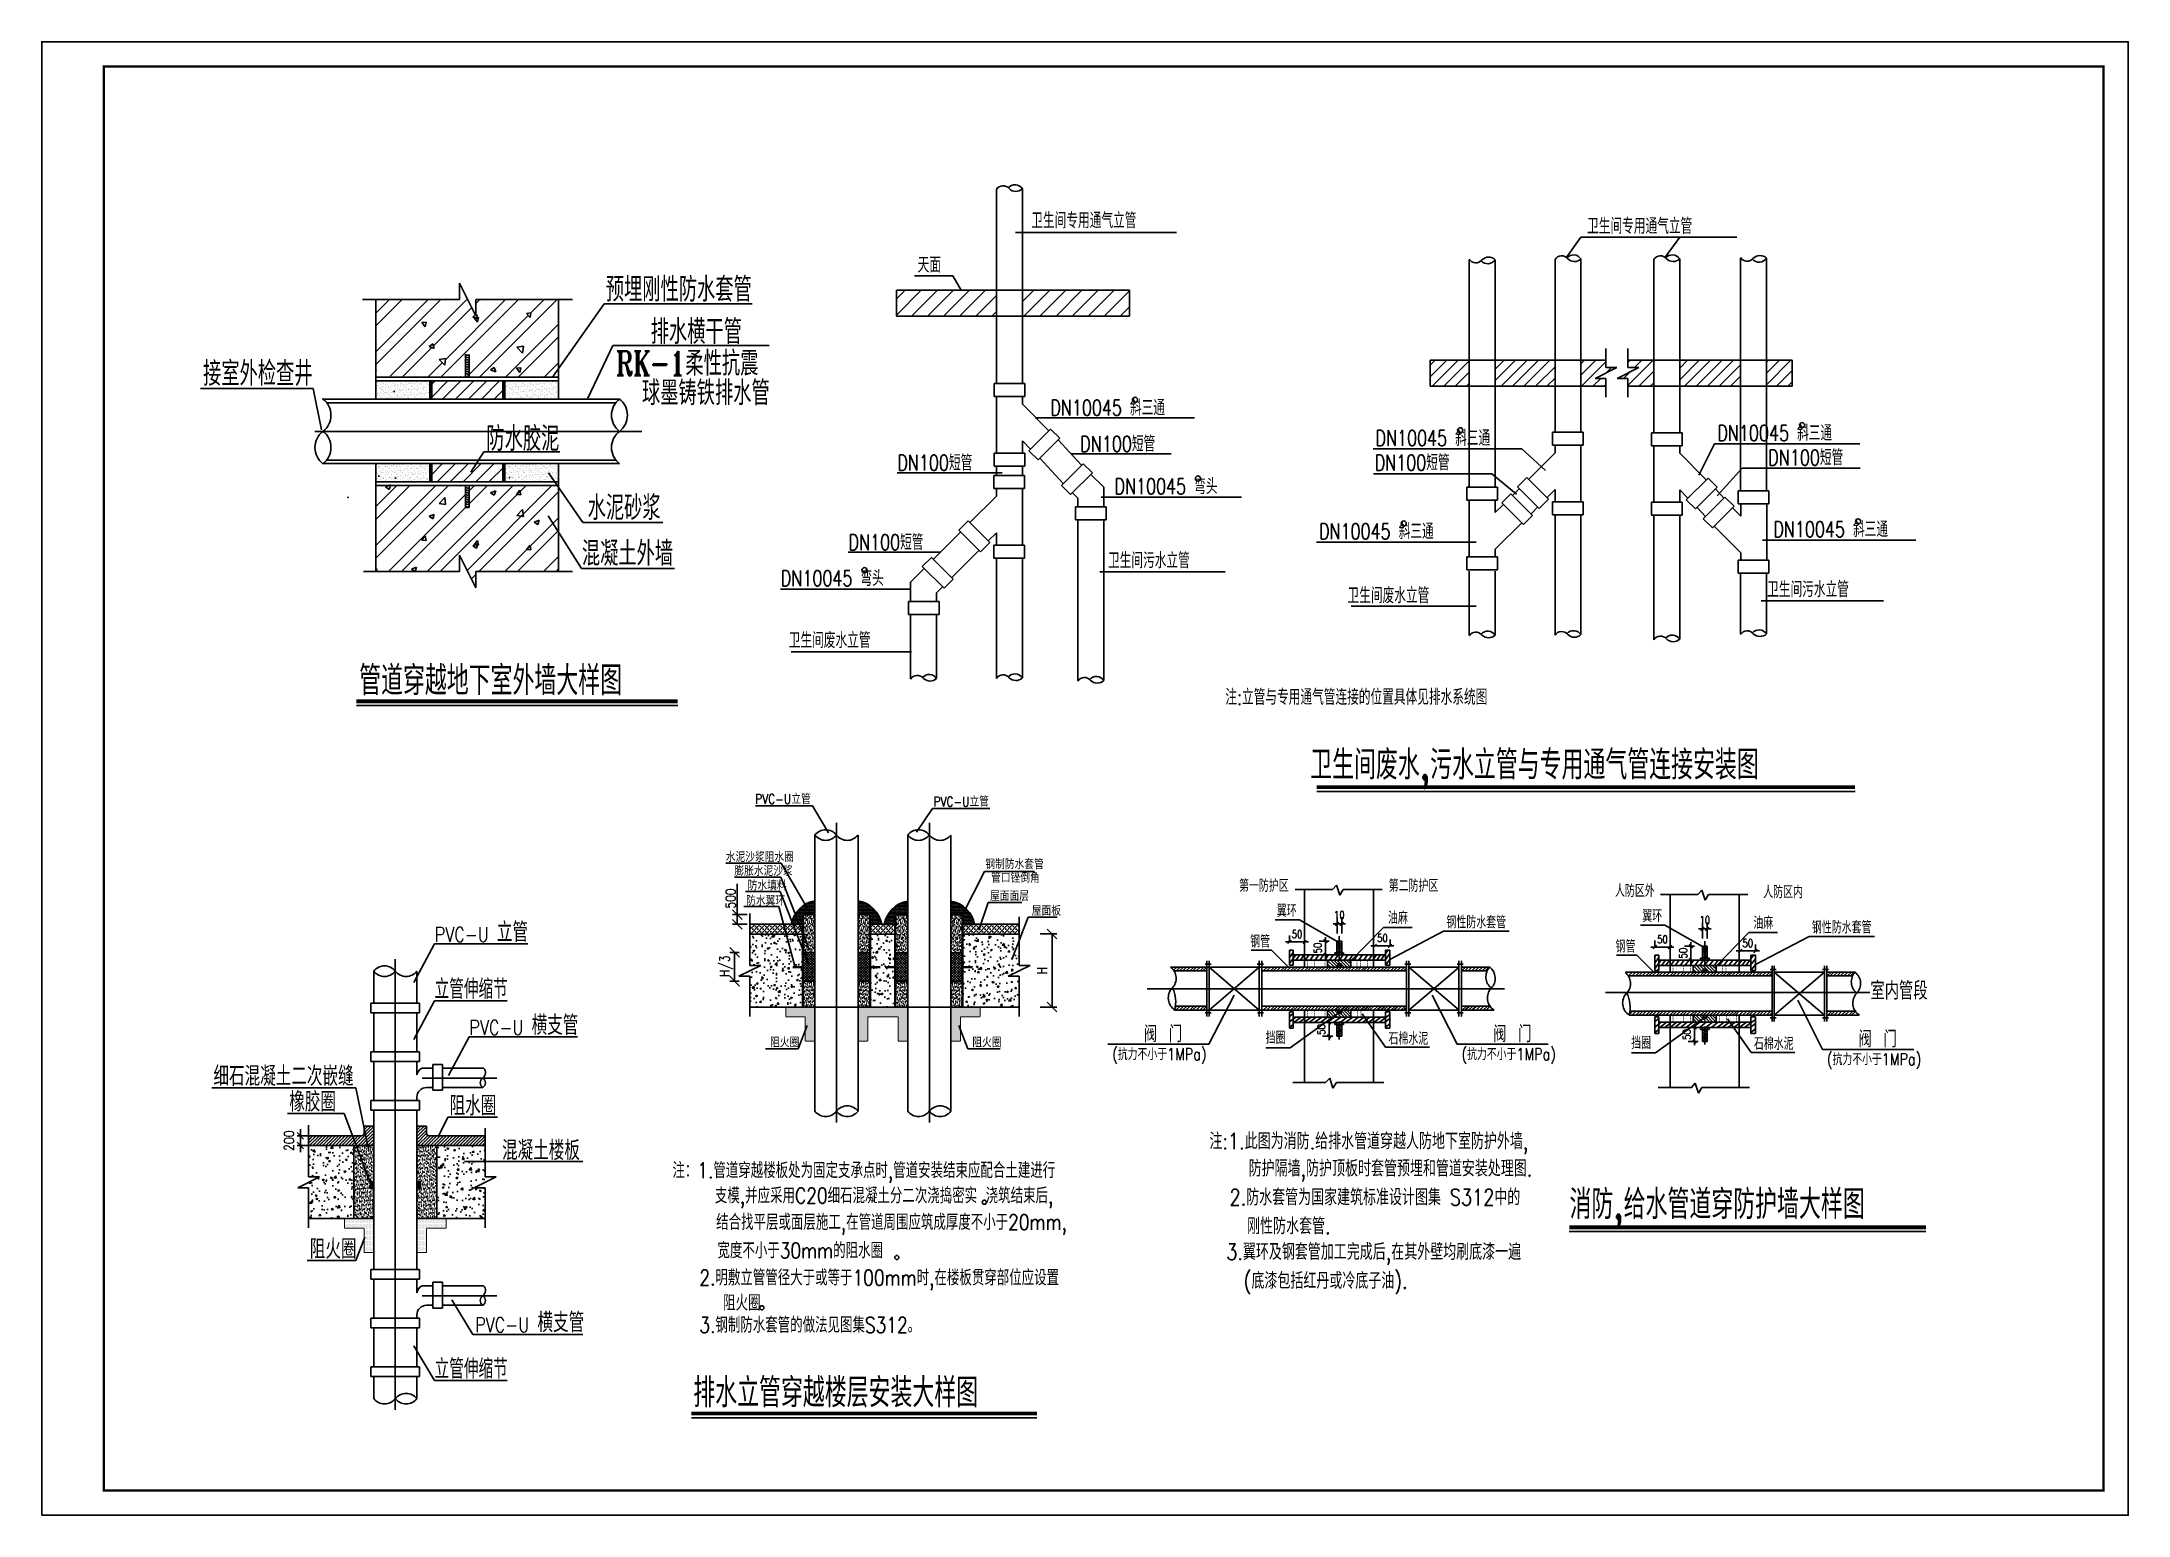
# Model space of a CAD drawing. Extents: x 1000 to 47721, y 1000 to 6465.
# Drawn here: x 1000 to 1643, y 1000 to 1454 of the extents above; entities outside this region: 1.
import ezdxf

# ---------------------------------------------------------------- set-up
doc = ezdxf.new("R2010")
doc.units = 0
doc.header["$LTSCALE"] = 1000
doc.header["$MEASUREMENT"] = 0
doc.linetypes.add('DASHED', pattern=[0.75, 0.5, -0.25])
doc.linetypes.add('HIDDENX2', pattern=[0.75, 0.5, -0.25])
doc.layers.get('0').update_dxf_attribs({"linetype": 'CONTINUOUS'})
doc.layers.get('DEFPOINTS').update_dxf_attribs({"linetype": 'CONTINUOUS'})
for name, color, linetype in [('0P', 7, 'CONTINUOUS'), ('A', 7, 'DASHED'), ('HZ', 3, 'CONTINUOUS'), ('PLOT', 7, 'CONTINUOUS'), ('WALL', 51, 'CONTINUOUS'), ('图框', 135, 'CONTINUOUS'), ('排水', 2, 'CONTINUOUS')]:
    doc.layers.add(name, color=color, linetype=linetype)
doc.styles.add('163', font='', dxfattribs={"width": 0.99})
doc.styles.add('DIM_FONT', font='SIMPLEX', dxfattribs={"width": 0.8})
doc.styles.add('HZ', font='romant.shx', dxfattribs={"width": 0.8, "bigfont": 'hztxt.shx'})
doc.styles.add('HZTXT', font='txt', dxfattribs={"width": 0.8, "bigfont": 'HZTXT'})
doc.styles.add('HZTXT0', font='romant', dxfattribs={"width": 0.75, "bigfont": 'HZTXT0'})
doc.styles.add('HZTXT1', font='romant.shx', dxfattribs={"bigfont": 'HZTXT1.shx'})
doc.styles.add('ROMANT', font='ROMANT.SHX', dxfattribs={"width": 0.8})
doc.styles.add('STY53', font='COMPLEX', dxfattribs={"width": 0.6, "bigfont": 'HZTXT'})
doc.styles.get('163').set_extended_font_data('SimSun')
doc.dimstyles.new('DIMA80', dxfattribs={"dimscale": 0.008, "dimtxt": 300, "dimasz": 1, "dimexe": 250, "dimexo": 300, "dimgap": 150, "dimtad": 1, "dimdec": 0, "dimzin": 0, "dimdsep": 46, "dimtxsty": 'DIM_FONT', "dimblk": '_DIMX', "dimcen": 0.09, "dimse1": 1, "dimclrt": 7, "dimadec": 0, "dimazin": 0, "dimtfac": 1, "dimtdec": 0, "dimtix": 1, "dimtmove": 2, "dimatfit": 3, "dimldrblk": '_DIMX', "dimfxl": 1, "dimtolj": 1, "dimtzin": 0, "dimarcsym": 0})
doc.dimstyles.new('DIMB80', dxfattribs={"dimscale": 0.008, "dimtxt": 300, "dimasz": 1, "dimexe": 250, "dimexo": 300, "dimgap": 150, "dimtad": 1, "dimdec": 0, "dimzin": 0, "dimdsep": 46, "dimtxsty": 'DIM_FONT', "dimblk": '_DIMX', "dimcen": 0.09, "dimse2": 1, "dimclrt": 7, "dimadec": 0, "dimazin": 0, "dimtfac": 1, "dimtdec": 0, "dimtix": 1, "dimtmove": 2, "dimatfit": 3, "dimldrblk": '_DIMX', "dimfxl": 1, "dimtolj": 1, "dimtzin": 0, "dimarcsym": 0})
doc.dimstyles.new('DIMN80', dxfattribs={"dimscale": 0.008, "dimtxt": 300, "dimasz": 1, "dimexe": 250, "dimexo": 300, "dimgap": 150, "dimtad": 1, "dimdec": 0, "dimzin": 0, "dimdsep": 46, "dimtxsty": 'DIM_FONT', "dimblk": '_DIMX', "dimcen": 0.09, "dimclrt": 7, "dimadec": 0, "dimazin": 0, "dimtfac": 1, "dimtdec": 0, "dimtix": 1, "dimtmove": 2, "dimatfit": 3, "dimldrblk": '_DIMX', "dimfxl": 1, "dimtolj": 1, "dimtzin": 0, "dimarcsym": 0})
pattern_1 = [(45, (-15684.89173, 2055.57636), (-0.397747564, 0.397747564), []), (135, (-15684.89173, 2055.57636), (-0.397747564, -0.397747564), [])]

msp = doc.modelspace()

# ---------------------------------------------------------------- texts
at = {"color": 3, "width": 0.8}
for s, height, style, p in [('第一防护区', 3.825, 'HZTXT', (1368.89, 1192.09)), ('第二防护区', 3.825, 'HZTXT', (1415, 1192.09)), ('人防区外', 3.825, 'HZTXT', (1484.71, 1190.52)), ('人防区内', 3.825, 'HZTXT', (1530.39, 1190.14)), ('翼环', 3.825, 'HZTXT', (1380.54, 1184.35)), ('油麻', 3.825, 'HZTXT', (1414.77, 1182.2)), ('钢性防水套管', 3.825, 'HZTXT', (1432.8, 1180.83)), ('翼环', 3.825, 'HZTXT', (1493.12, 1182.78)), ('油麻', 3.825, 'HZTXT', (1527.36, 1180.63)), ('钢性防水套管', 3.825, 'HZTXT', (1545.38, 1179.26)), ('钢管', 3.825, 'HZTXT', (1372.33, 1174.94)), ('钢管', 3.825, 'HZTXT', (1484.91, 1173.37)), ('室内管段', 5.508, 'HZTXT', (1563.42, 1158.89)), ('阀 门', 5.1, 'HZTXT', (1339.54, 1145.76)), ('阀 门', 5.1, 'HZTXT', (1447.17, 1145.76)), ('(抗力不小于1MPa)', 3.6125, 'STY53', (1329.81, 1140.27)), ('挡圈', 3.825, 'HZTXT', (1377.11, 1145.25)), ('石棉水泥', 3.825, 'HZTXT', (1414.94, 1144.97)), ('(抗力不小于1MPa)', 3.6125, 'STY53', (1437.43, 1140.27)), ('挡圈', 3.825, 'HZTXT', (1489.69, 1143.69)), ('石棉水泥', 3.825, 'HZTXT', (1527.52, 1143.4)), ('阀 门', 5.1, 'HZTXT', (1559.75, 1144.19)), ('(抗力不小于1MPa)', 3.6125, 'STY53', (1550.01, 1138.7)), ('注:1.此图为消防.给排水管道穿越人防地下室防护外墙,', 5, 'STY53', (1359.77, 1112.79)), ('防护隔墙,防护顶板时套管预埋和管道安装处理图.', 5, 'STY53', (1371.84, 1104.38)), ('2.防水套管为国家建筑标准设计图集 S312中的', 5, 'STY53', (1365.95, 1095.5)), ('刚性防水套管.', 5, 'STY53', (1371.38, 1086.61)), ('3.翼环及钢套管加工完成后,在其外壁均刷底漆一遍', 5, 'STY53', (1364.94, 1078.68)), ('(底漆包括红丹或冷底子油).', 5, 'STY53', (1370.32, 1069.77))]:
    msp.add_text(s, height=height, dxfattribs=dict(at, style=style)).set_placement(p)
at = {"color": 0, "linetype": 'ByBlock', "char_height": 3, "attachment_point": 5, "rotation": 90, "style": 'ROMANT'}
for s, insert in [('\\A1;500', (1212.24, 1190.03)), ('\\A1;H/3', (1210.91, 1169.18)), ('\\A1;H', (1308.24, 1167.86)), ('\\A1;200', (1076.2, 1115.43))]:
    msp.add_mtext(s, dxfattribs=dict(at, insert=insert))
at = {"layer": '0P', "width": 0.75}
for s, height, style, p in [('卫生间专用通气立管', 4.8, 'HZTXT0', (1304.88, 1396.57)), ('卫生间专用通气立管', 4.8, 'HZTXT0', (1476.12, 1394.84)), ('天面', 4.8, 'HZTXT0', (1269.87, 1382.89)), ('DN10045 斜三通', 4.8, 'HZTXT0', (1310.75, 1338.87)), ('DN100短管', 4.8, 'HZTXT0', (1319.98, 1327.73)), ('DN10045 斜三通', 4.8, 'HZTXT0', (1410.93, 1329.51)), ('DN10045 斜三通', 4.8, 'HZTXT0', (1516.28, 1331.08)), ('DN100短管', 4.8, 'HZTXT0', (1263.63, 1321.91)), ('DN100短管', 4.8, 'HZTXT0', (1410.68, 1321.96)), ('DN100短管', 4.8, 'HZTXT0', (1531.96, 1323.52)), ('DN10045 弯头', 4.8, 'HZTXT0', (1330.53, 1314.64)), ('DN10045 斜三通', 4.8, 'HZTXT0', (1393.53, 1300.78)), ('DN10045 斜三通', 4.8, 'HZTXT0', (1533.52, 1301.42)), ('DN100短管', 4.8, 'HZTXT0', (1248.57, 1297.43)), (' 卫生间污水立管', 4.8, 'HZTXT0', (1326.05, 1291.8)), ('DN10045 弯头', 4.8, 'HZTXT0', (1227.71, 1286.33)), (' 卫生间废水立管', 4.8, 'HZTXT0', (1399.85, 1281.02)), (' 卫生间污水立管', 4.8, 'HZTXT0', (1529.13, 1282.89)), (' 卫生间废水立管', 4.8, 'HZTXT0', (1227.69, 1267.22)), ('注:立管与专用通气管连接的位置具体见排水系统图', 4.8, 'HZ', (1364.65, 1249.71)), (' 卫生间废水,污水立管与专用通气管连接安装图', 9, 'HZTXT1', (1386.2, 1226.73))]:
    msp.add_text(s, height=height, dxfattribs=dict(at, style=style)).set_placement(p)
at = {"layer": 'HZ'}
for s, height, style, width, p in [('PVC-U立管', 3, 'HZ', 0.8, (1219.84, 1219.19)), ('PVC-U立管', 3, 'HZ', 0.8, (1274.72, 1218.39)), ('水泥沙浆阻水圈', 3, 'HZ', 0.8, (1210.75, 1201.31)), ('钢制防水套管 ', 3, 'HZ', 0.8, (1290.71, 1199.1)), ('膨胀水泥沙浆', 3, 'HZ', 0.8, (1213.39, 1197.02)), ('防水填料', 3, 'HZ', 0.8, (1217.49, 1192.53)), (' 管口锉倒角', 3, 'HZ', 0.8, (1290.83, 1194.9)), ('防水翼环', 3, 'HZ', 0.8, (1217.03, 1187.84)), ('屋面面层', 3, 'HZ', 0.8, (1292.17, 1189.31)), ('立管', 6, 'HZ', 0.8, (1140.25, 1176.69)), ('屋面板', 3, 'HZ', 0.8, (1305.02, 1184.74)), ('PVC-U ', 4.5, 'ROMANT', 0.8, (1121.06, 1176.69)), ('立管伸缩节', 6, 'HZ', 0.75, (1121.06, 1159.12)), ('PVC-U ', 4.5, 'ROMANT', 0.8, (1131.74, 1148.02)), ('横支管', 6, 'HZ', 0.8, (1150.93, 1148.02)), ('阻火圈', 3, 'HZ', 0.8, (1224.4, 1144.22)), ('阻火圈', 3, 'HZ', 0.8, (1286.71, 1144.22)), ('细石混凝土二次嵌缝', 6, 'HZ', 0.8, (1052.89, 1132.32)), ('橡胶圈', 6, 'HZ', 0.8, (1076.25, 1124.41)), ('阻水圈', 6, 'HZ', 0.8, (1125.66, 1123.18)), ('混凝土楼板', 6, 'HZ', 0.8, (1141.81, 1109.45)), ('注：1.管道穿越楼板处为固定支承点时,管道安装结束应配合土建进行', 4.8, 'HZ', 0.8, (1194.31, 1103.87)), ('支模,并应采用C20细石混凝土分二次浇捣密实 浇筑结束后,', 4.8, 'HZ', 0.8, (1207.4, 1096.1)), ('消防,给水管道穿防护墙大样图', 9, 'HZTXT1', 0.75, (1470.71, 1091.3)), ('结合找平层或面层施工,在管道周围应筑成厚度不小于20mm,', 4.8, 'HZ', 0.8, (1207.79, 1087.92)), ('阻火圈', 6, 'HZ', 0.8, (1082.59, 1079.05)), ('宽度不小于30mm的阻水圈', 4.8, 'HZ', 0.8, (1208.19, 1079.18)), ('2.明敷立管管径大于或等于100mm时,在楼板贯穿部位应设置 ', 4.8, 'HZ', 0.8, (1202.62, 1070.82)), (' 阻火圈 ', 4.8, 'HZ', 0.8, (1207.3, 1063.05)), ('PVC-U ', 4.5, 'ROMANT', 0.8, (1133.55, 1056.42)), ('横支管', 6, 'HZ', 0.8, (1152.73, 1056.42)), ('3.钢制防水套管的做法见图集S312。 ', 4.8, 'HZ', 0.8, (1202.62, 1056.22)), ('立管伸缩节', 6, 'HZ', 0.75, (1121.06, 1042.11)), ('排水立管穿越楼层安装大样图', 9, 'HZTXT1', 0.75, (1200.75, 1033.29))]:
    msp.add_text(s, height=height, dxfattribs=dict(at, style=style, width=width)).set_placement(p)
at = {"layer": '排水', "width": 0.75}
for s, height, style, p in [('预埋刚性防水套管', 7.5, 'HZ', (1173.78, 1373.98)), (' 排水横干管', 7.5, 'HZ', (1183.76, 1360.95)), ('RK-1柔性抗震 ', 7.5, 'HZ', (1176.86, 1351.17)), ('接室外检查井', 7.5, 'HZ', (1049.7, 1348.04)), (' 球墨铸铁排水管', 7.5, 'HZ', (1181.07, 1342.07)), ('防水胶泥', 7.5, 'HZ', (1136.98, 1327.97)), ('水泥砂浆', 7.5, 'HZ', (1168.18, 1306.68)), ('混凝土外墙', 7.5, 'HZ', (1166.41, 1292.59)), ('管道穿越地下室外墙大样图', 9, 'HZTXT1', (1097.8, 1252.7))]:
    msp.add_text(s, height=height, dxfattribs=dict(at, style=style)).set_placement(p)

# ---------------------------------------------------------------- blocks, each defined once
blk = doc.blocks.new('_OBLIQUE')
at = {"color": 0, "linetype": 'ByBlock'}
blk.add_line((-0.5, -0.5), (0.5, 0.5), dxfattribs=at)
blk = doc.blocks.new('_DIMX')
blk.add_line((-150, 0), (150, 0))
at = {"const_width": 50}
blk.add_lwpolyline([(-70, -70), (70, 70)], dxfattribs=at)
blk = doc.blocks.new('*D32')
at = {"color": 0, "linetype": 'Continuous', "lineweight": -2, "transparency": 16777216}
for p, q in [((1510.35, 1146.01), (1507.23, 1146.01)), ((1509.23, 1150.29), (1509.23, 1150.3)), ((1509.23, 1146.01), (1509.23, 1150.28)), ((1509.23, 1146), (1509.23, 1145.99))]:
    blk.add_line(p, q, dxfattribs=at)
at = {"layer": 'DEFPOINTS', "color": 0, "linetype": 'Continuous', "transparency": 16777216}
for p in [(1509.23, 1150.28), (1512.75, 1150.28), (1512.75, 1146.01)]:
    blk.add_point(p, dxfattribs=at)
at = {"color": 0, "linetype": 'Continuous', "lineweight": -2, "transparency": 16777216, "xscale": 0.008, "yscale": 0.008, "zscale": 0.008}
for p, rotation in [((1509.23, 1150.28), 270), ((1509.23, 1146.01), 90)]:
    blk.add_blockref('_DIMX', p, dxfattribs=dict(at, rotation=rotation))
at = {"color": 7, "linetype": 'Continuous', "transparency": 16777216, "insert": (1506.83, 1148.14), "char_height": 2.4, "attachment_point": 5, "rotation": 90, "style": 'DIM_FONT'}
blk.add_mtext('\\A1;50', dxfattribs=at)
blk = doc.blocks.new('*D33')
at = {"color": 0, "linetype": 'Continuous', "lineweight": -2, "transparency": 16777216}
for p, q in [((1511.65, 1180.69), (1511.65, 1180.69)), ((1511.66, 1177.7), (1511.66, 1182.69)), ((1513.11, 1180.69), (1511.66, 1180.69)), ((1513.11, 1177.7), (1513.11, 1182.69)), ((1513.11, 1180.69), (1513.12, 1180.69))]:
    blk.add_line(p, q, dxfattribs=at)
at = {"layer": 'DEFPOINTS', "color": 0, "linetype": 'Continuous', "transparency": 16777216}
for p in [(1511.66, 1180.69), (1511.67, 1175.3), (1513.11, 1175.3)]:
    blk.add_point(p, dxfattribs=at)
at = {"color": 0, "linetype": 'Continuous', "lineweight": -2, "transparency": 16777216, "xscale": 0.008, "yscale": 0.008, "zscale": 0.008}
for p, rotation in [((1511.66, 1180.69), 0.03865189633021267), ((1513.11, 1180.69), 180.0386518963302)]:
    blk.add_blockref('_DIMX', p, dxfattribs=dict(at, rotation=rotation))
at = {"color": 7, "linetype": 'Continuous', "transparency": 16777216, "insert": (1512.38, 1183.38), "char_height": 2.4, "attachment_point": 5, "rotation": 0.03865, "style": 'DIM_FONT'}
blk.add_mtext('\\A1;10', dxfattribs=at)
blk = doc.blocks.new('*D34')
at = {"color": 0, "linetype": 'Continuous', "lineweight": -2, "transparency": 16777216}
for p, q in [((1509.24, 1175.36), (1506.13, 1175.36)), ((1508.13, 1175.36), (1508.13, 1175.37)), ((1508.13, 1175.36), (1508.13, 1171.08)), ((1508.13, 1171.07), (1508.13, 1171.06))]:
    blk.add_line(p, q, dxfattribs=at)
at = {"layer": 'DEFPOINTS', "color": 0, "linetype": 'Continuous', "transparency": 16777216}
for p in [(1508.13, 1171.08), (1511.64, 1175.36), (1511.64, 1171.08)]:
    blk.add_point(p, dxfattribs=at)
at = {"color": 0, "linetype": 'Continuous', "lineweight": -2, "transparency": 16777216, "xscale": 0.008, "yscale": 0.008, "zscale": 0.008}
for p, rotation in [((1508.13, 1175.36), 270), ((1508.13, 1171.08), 90)]:
    blk.add_blockref('_DIMX', p, dxfattribs=dict(at, rotation=rotation))
at = {"color": 7, "linetype": 'Continuous', "transparency": 16777216, "insert": (1505.73, 1173.22), "char_height": 2.4, "attachment_point": 5, "rotation": 90, "style": 'DIM_FONT'}
blk.add_mtext('\\A1;50', dxfattribs=at)
blk = doc.blocks.new('*D35')
at = {"color": 0, "lineweight": -2, "transparency": 16777216}
for p, q in [((1496.98, 1175.45), (1496.98, 1177.08)), ((1496.97, 1175.08), (1496.96, 1175.08)), ((1501.68, 1175.08), (1496.98, 1175.08)), ((1501.69, 1175.08), (1501.7, 1175.08))]:
    blk.add_line(p, q, dxfattribs=at)
at = {"layer": 'DEFPOINTS', "color": 0, "transparency": 16777216}
for p in [(1496.98, 1175.08), (1496.98, 1173.05), (1501.68, 1173.05)]:
    blk.add_point(p, dxfattribs=at)
at = {"color": 0, "lineweight": -2, "transparency": 16777216, "xscale": 0.008, "yscale": 0.008, "zscale": 0.008}
blk.add_blockref('_DIMX', (1496.98, 1175.08), dxfattribs=at)
at = {"color": 0, "lineweight": -2, "transparency": 16777216, "xscale": 0.008, "yscale": 0.008, "zscale": 0.008, "rotation": 180}
blk.add_blockref('_DIMX', (1501.68, 1175.08), dxfattribs=at)
at = {"color": 7, "transparency": 16777216, "insert": (1499.33, 1177.48), "char_height": 2.4, "attachment_point": 5, "style": 'DIM_FONT'}
blk.add_mtext('\\A1;50', dxfattribs=at)
blk = doc.blocks.new('*D36')
at = {"color": 0, "lineweight": -2, "transparency": 16777216}
for p, q in [((1523.29, 1173.88), (1523.28, 1173.88)), ((1523.3, 1173.88), (1528, 1173.88)), ((1528, 1174.25), (1528, 1175.88)), ((1528, 1173.88), (1528.01, 1173.88))]:
    blk.add_line(p, q, dxfattribs=at)
at = {"layer": 'DEFPOINTS', "color": 0, "transparency": 16777216}
for p in [(1523.3, 1171.85), (1528, 1173.88), (1528, 1171.85)]:
    blk.add_point(p, dxfattribs=at)
at = {"color": 0, "lineweight": -2, "transparency": 16777216, "xscale": 0.008, "yscale": 0.008, "zscale": 0.008}
blk.add_blockref('_DIMX', (1523.3, 1173.88), dxfattribs=at)
at = {"color": 0, "lineweight": -2, "transparency": 16777216, "xscale": 0.008, "yscale": 0.008, "zscale": 0.008, "rotation": 180}
blk.add_blockref('_DIMX', (1528, 1173.88), dxfattribs=at)
at = {"color": 7, "transparency": 16777216, "insert": (1525.65, 1176.28), "char_height": 2.4, "attachment_point": 5, "style": 'DIM_FONT'}
blk.add_mtext('\\A1;50', dxfattribs=at)
blk = doc.blocks.new('*D37')
at = {"color": 0, "linetype": 'Continuous', "lineweight": -2, "transparency": 16777216}
for p, q in [((1399.08, 1179.27), (1399.08, 1184.26)), ((1400.53, 1179.27), (1400.52, 1184.26)), ((1399.07, 1182.26), (1399.06, 1182.26)), ((1400.53, 1182.26), (1399.08, 1182.26)), ((1400.53, 1182.26), (1400.54, 1182.26))]:
    blk.add_line(p, q, dxfattribs=at)
at = {"layer": 'DEFPOINTS', "color": 0, "linetype": 'Continuous', "transparency": 16777216}
for p in [(1399.08, 1182.26), (1399.08, 1176.87), (1400.53, 1176.87)]:
    blk.add_point(p, dxfattribs=at)
at = {"color": 0, "linetype": 'Continuous', "lineweight": -2, "transparency": 16777216, "xscale": 0.008, "yscale": 0.008, "zscale": 0.008}
for p, rotation in [((1399.08, 1182.26), 0.03865189633021267), ((1400.53, 1182.26), 180.0386518963302)]:
    blk.add_blockref('_DIMX', p, dxfattribs=dict(at, rotation=rotation))
at = {"color": 7, "linetype": 'Continuous', "transparency": 16777216, "insert": (1399.8, 1184.95), "char_height": 2.4, "attachment_point": 5, "rotation": 0.03865, "style": 'DIM_FONT'}
blk.add_mtext('\\A1;10', dxfattribs=at)
blk = doc.blocks.new('*D38')
at = {"color": 0, "linetype": 'Continuous', "lineweight": -2, "transparency": 16777216}
for p, q in [((1396.66, 1176.93), (1393.54, 1176.93)), ((1395.54, 1176.93), (1395.54, 1176.94)), ((1395.54, 1176.93), (1395.54, 1172.65)), ((1395.54, 1172.64), (1395.54, 1172.63))]:
    blk.add_line(p, q, dxfattribs=at)
at = {"layer": 'DEFPOINTS', "color": 0, "linetype": 'Continuous', "transparency": 16777216}
for p in [(1399.06, 1176.93), (1395.54, 1172.65), (1399.06, 1172.65)]:
    blk.add_point(p, dxfattribs=at)
at = {"color": 0, "linetype": 'Continuous', "lineweight": -2, "transparency": 16777216, "xscale": 0.008, "yscale": 0.008, "zscale": 0.008}
for p, rotation in [((1395.54, 1176.93), 270), ((1395.54, 1172.65), 90)]:
    blk.add_blockref('_DIMX', p, dxfattribs=dict(at, rotation=rotation))
at = {"color": 7, "linetype": 'Continuous', "transparency": 16777216, "insert": (1393.14, 1174.79), "char_height": 2.4, "attachment_point": 5, "rotation": 90, "style": 'DIM_FONT'}
blk.add_mtext('\\A1;50', dxfattribs=at)
blk = doc.blocks.new('*D39')
at = {"color": 0, "lineweight": -2, "transparency": 16777216}
for p, q in [((1384.39, 1176.65), (1384.38, 1176.65)), ((1384.4, 1177.02), (1384.4, 1178.65)), ((1389.1, 1176.65), (1384.4, 1176.65)), ((1389.11, 1176.65), (1389.12, 1176.65))]:
    blk.add_line(p, q, dxfattribs=at)
at = {"layer": 'DEFPOINTS', "color": 0, "transparency": 16777216}
for p in [(1384.4, 1176.65), (1384.4, 1174.62), (1389.1, 1174.62)]:
    blk.add_point(p, dxfattribs=at)
at = {"color": 0, "lineweight": -2, "transparency": 16777216, "xscale": 0.008, "yscale": 0.008, "zscale": 0.008}
blk.add_blockref('_DIMX', (1384.4, 1176.65), dxfattribs=at)
at = {"color": 0, "lineweight": -2, "transparency": 16777216, "xscale": 0.008, "yscale": 0.008, "zscale": 0.008, "rotation": 180}
blk.add_blockref('_DIMX', (1389.1, 1176.65), dxfattribs=at)
at = {"color": 7, "transparency": 16777216, "insert": (1386.75, 1179.05), "char_height": 2.4, "attachment_point": 5, "style": 'DIM_FONT'}
blk.add_mtext('\\A1;50', dxfattribs=at)
blk = doc.blocks.new('*D40')
at = {"color": 0, "lineweight": -2, "transparency": 16777216}
for p, q in [((1415.42, 1175.82), (1415.42, 1177.45)), ((1410.71, 1175.45), (1410.7, 1175.45)), ((1410.71, 1175.45), (1415.42, 1175.45)), ((1415.42, 1175.45), (1415.43, 1175.45))]:
    blk.add_line(p, q, dxfattribs=at)
at = {"layer": 'DEFPOINTS', "color": 0, "transparency": 16777216}
for p in [(1410.71, 1173.42), (1415.42, 1175.45), (1415.42, 1173.42)]:
    blk.add_point(p, dxfattribs=at)
at = {"color": 0, "lineweight": -2, "transparency": 16777216, "xscale": 0.008, "yscale": 0.008, "zscale": 0.008}
blk.add_blockref('_DIMX', (1410.71, 1175.45), dxfattribs=at)
at = {"color": 0, "lineweight": -2, "transparency": 16777216, "xscale": 0.008, "yscale": 0.008, "zscale": 0.008, "rotation": 180}
blk.add_blockref('_DIMX', (1415.42, 1175.45), dxfattribs=at)
at = {"color": 7, "transparency": 16777216, "insert": (1413.06, 1177.85), "char_height": 2.4, "attachment_point": 5, "style": 'DIM_FONT'}
blk.add_mtext('\\A1;50', dxfattribs=at)
blk = doc.blocks.new('*D41')
at = {"color": 0, "linetype": 'Continuous', "lineweight": -2, "transparency": 16777216}
for p, q in [((1396.65, 1151.86), (1396.65, 1151.87)), ((1396.65, 1147.58), (1396.65, 1151.85)), ((1397.77, 1147.58), (1394.65, 1147.58)), ((1396.65, 1147.57), (1396.65, 1147.56))]:
    blk.add_line(p, q, dxfattribs=at)
at = {"layer": 'DEFPOINTS', "color": 0, "linetype": 'Continuous', "transparency": 16777216}
for p in [(1396.65, 1151.85), (1400.17, 1151.85), (1400.17, 1147.58)]:
    blk.add_point(p, dxfattribs=at)
at = {"color": 0, "linetype": 'Continuous', "lineweight": -2, "transparency": 16777216, "xscale": 0.008, "yscale": 0.008, "zscale": 0.008}
for p, rotation in [((1396.65, 1151.85), 270), ((1396.65, 1147.58), 90)]:
    blk.add_blockref('_DIMX', p, dxfattribs=dict(at, rotation=rotation))
at = {"color": 7, "linetype": 'Continuous', "transparency": 16777216, "insert": (1394.25, 1149.71), "char_height": 2.4, "attachment_point": 5, "rotation": 90, "style": 'DIM_FONT'}
blk.add_mtext('\\A1;50', dxfattribs=at)
blk = doc.blocks.new('网易暖通图签-new')
blk.add_hatch(color=1).paths.add_polyline_path([(143, 252, 1), (142, 252, 1)])
at = {"color": 7}
for p, q in [((120, 234), (120, 264)), ((120, 264), (187, 264)), ((187, 234), (120, 234)), ((122, 236), (122, 262)), ((122, 262), (186, 262)), ((122, 250), (186, 250)), ((186, 236), (122, 236)), ((186, 262), (186, 236)), ((187, 264), (187, 234))]:
    blk.add_line(p, q, dxfattribs=at)
at = {"color": 3, "style": '163'}
for s, height, p in [('中国暖通行业网络家园；因为专业，所以完美', 1.84, (126, 246)), ('编辑部：ivpinfo@service.netease.com', 1.63, (132, 241)), ('=', 4, (133, 257)), ('网易  NETEASE ', 3.2, (139, 257))]:
    blk.add_text(s, height=height, dxfattribs=at).set_placement(p)
at = {"color": 1, "style": '163'}
for s, height, p in [('网易  暖通   co.163.com', 2.27, (135, 252)), ('本图纸由浩辰ICAD软件提供技术支持', 1.49, (135, 237))]:
    blk.add_text(s, height=height, dxfattribs=at).set_placement(p)
at = {"color": 3, "style": '163', "text_generation_flag": 2}
blk.add_text('=', height=4, dxfattribs=at).set_placement((174, 257))

# ---------------------------------------------------------------- dimensions: what is measured, and where the dimension line sits
at = {"color": 3, "linetype": 'Continuous'}
for base, p1, p2, picture, middle in [((1399.08, 1182.26), (1400.53, 1176.87), (1399.08, 1176.87), '*D37', (1399.8, 1184.95)), ((1511.66, 1180.69), (1513.11, 1175.3), (1511.67, 1175.3), '*D33', (1512.38, 1183.38))]:
    dim = msp.add_linear_dim(base=base, p1=p1, p2=p2, angle=180.03865, text='10', dimstyle='DIMN80', dxfattribs=at)
    dim.commit()
    dim.dimension.update_dxf_attribs({"geometry": picture, "text_midpoint": middle, "dimtype": 161})
for p1, p2, distance, picture, middle in [((1389.1, 1174.62), (1384.4, 1174.62), -2.03, '*D39', (1386.75, 1179.05)), ((1410.71, 1173.42), (1415.42, 1173.42), 2.03, '*D40', (1413.06, 1177.85)), ((1501.68, 1173.05), (1496.98, 1173.05), -2.03, '*D35', (1499.33, 1177.48)), ((1523.3, 1171.85), (1528, 1171.85), 2.03, '*D36', (1525.65, 1176.28))]:
    dim = msp.add_aligned_dim(p1=p1, p2=p2, distance=distance, text='50', dimstyle='DIMA80')
    dim.commit()
    dim.dimension.update_dxf_attribs({"geometry": picture, "text_midpoint": middle})
for p1, p2, distance, picture, middle in [((1399.06, 1176.93), (1399.06, 1172.65), -3.52, '*D38', (1393.14, 1174.79)), ((1511.64, 1175.36), (1511.64, 1171.08), -3.52, '*D34', (1505.73, 1173.22)), ((1400.17, 1147.58), (1400.17, 1151.85), 3.52, '*D41', (1394.25, 1149.71)), ((1512.75, 1146.01), (1512.75, 1150.28), 3.52, '*D32', (1506.83, 1148.14))]:
    dim = msp.add_aligned_dim(p1=p1, p2=p2, distance=distance, text='50', dimstyle='DIMB80', dxfattribs=at)
    dim.commit()
    dim.dimension.update_dxf_attribs({"geometry": picture, "text_midpoint": middle})

# ---------------------------------------------------------------- hatches: boundary and pattern name
h = msp.add_hatch()
h.set_pattern_fill('DOTS', color=256, scale=4.5, style=0)
h.set_pattern_definition([(0, (1546.01764, 1118.54363), (0.140625, 0.28125), [0, -0.28125])])
h.paths.add_polyline_path([(1238.23, 1189.37, 0.314014), (1230.91, 1182.1), (1234.48, 1182.1), (1234.48, 1185.1), (1238.23, 1185.1)])
h = msp.add_hatch()
h.set_pattern_fill('DOTS', color=256, scale=4.5, style=0)
h.set_pattern_definition([(180, (943.7109, 1118.54363), (-0.140625, 0.28125), [0, -0.28125])])
h.paths.add_polyline_path([(1251.5, 1189.37, -0.314014), (1258.81, 1182.1), (1255.25, 1182.1), (1255.25, 1185.1), (1251.5, 1185.1)])
h = msp.add_hatch()
h.set_pattern_fill('AR-SAND', color=256, scale=0.45, style=0)
h.set_pattern_definition([(37.5, (1546.01764, 1118.5436), (-0.028347, 0.8670707), [0, -0.684, 0, -0.765, 0, -0.73125]), (7.5, (1546.0176, 1118.5436), (0.7963995, 1.2699657), [0, -0.369, 0, -0.6165, 0, -0.23625]), (327.5, (1545.4641, 1118.5436), (1.4013638, 0.0025466), [0, -0.225, 0, -0.81, 0, -1.0575]), (317.5, (1545.4641, 1118.5436), (1.352757, 0.394954), [0, -0.1125, 0, -0.531, 0, -0.6075])])
h.paths.add_polyline_path([(1238.23, 1185.1), (1234.48, 1185.1), (1234.48, 1173.45), (1238.23, 1173.45)])
h.paths.add_polyline_path([(1238.23, 1164.57), (1234.48, 1164.57), (1234.48, 1156.6), (1238.23, 1156.6)])
h = msp.add_hatch()
h.set_pattern_fill('AR-SAND', color=256, scale=0.45, style=0)
h.set_pattern_definition([(142.5, (943.7109, 1118.5436), (0.028347, 0.8670707), [0, -0.684, 0, -0.765, 0, -0.73125]), (172.5, (943.7109, 1118.5436), (-0.7963995, 1.2699657), [0, -0.369, 0, -0.6165, 0, -0.23625]), (212.5, (944.2644, 1118.5436), (-1.4013638, 0.0025466), [0, -0.225, 0, -0.81, 0, -1.0575]), (222.5, (944.2644, 1118.5436), (-1.352757, 0.394954), [0, -0.1125, 0, -0.531, 0, -0.6075])])
h.paths.add_polyline_path([(1251.5, 1185.1), (1255.25, 1185.1), (1255.25, 1173.45), (1251.5, 1173.45)])
h.paths.add_polyline_path([(1251.5, 1164.57), (1255.25, 1164.57), (1255.25, 1156.6), (1251.5, 1156.6)])
h = msp.add_hatch()
h.set_pattern_fill('DOTS', color=256, scale=4.5, style=0)
h.set_pattern_definition([(0, (-15684.89173, 2055.57636), (0.140625, 0.28125), [0, -0.28125])])
h.paths.add_polyline_path([(1266.83, 1189.26, 0.314014), (1259.52, 1181.99), (1263.08, 1181.99), (1263.08, 1184.99), (1266.83, 1184.99)])
h = msp.add_hatch()
h.set_pattern_fill('AR-SAND', color=256, scale=0.45, style=0)
h.set_pattern_definition([(37.5, (1574.625, 1118.4401), (-0.028347, 0.8670707), [0, -0.684, 0, -0.765, 0, -0.73125]), (7.5, (1574.625, 1118.4401), (0.7963995, 1.2699657), [0, -0.369, 0, -0.6165, 0, -0.23625]), (327.5, (1574.0715, 1118.4401), (1.4013638, 0.0025466), [0, -0.225, 0, -0.81, 0, -1.0575]), (317.5, (1574.0715, 1118.4401), (1.352757, 0.394954), [0, -0.1125, 0, -0.531, 0, -0.6075])])
h.paths.add_polyline_path([(1266.83, 1184.99), (1263.08, 1184.99), (1263.08, 1173.35), (1266.83, 1173.35)])
h.paths.add_polyline_path([(1266.83, 1164.47), (1263.08, 1164.47), (1263.08, 1156.49), (1266.83, 1156.49)])
h = msp.add_hatch()
h.set_pattern_fill('DOTS', color=256, scale=4.5, style=0)
h.set_pattern_definition([(180, (972.31822, 1118.4401), (-0.140625, 0.28125), [0, -0.28125])])
h.paths.add_polyline_path([(1280.11, 1189.26, -0.314014), (1287.42, 1181.99), (1283.86, 1181.99), (1283.86, 1184.99), (1280.11, 1184.99)])
h = msp.add_hatch()
h.set_pattern_fill('AR-SAND', color=256, scale=0.45, style=0)
h.set_pattern_definition([(142.5, (972.3182, 1118.4401), (0.028347, 0.8670707), [0, -0.684, 0, -0.765, 0, -0.73125]), (172.5, (972.3182, 1118.4401), (-0.7963995, 1.2699657), [0, -0.369, 0, -0.6165, 0, -0.23625]), (212.5, (972.8717, 1118.4401), (-1.4013638, 0.0025466), [0, -0.225, 0, -0.81, 0, -1.0575]), (222.5, (972.8717, 1118.4401), (-1.352757, 0.394954), [0, -0.1125, 0, -0.531, 0, -0.6075])])
h.paths.add_polyline_path([(1280.11, 1184.99), (1283.86, 1184.99), (1283.86, 1173.35), (1280.11, 1173.35)])
h.paths.add_polyline_path([(1280.11, 1164.47), (1283.86, 1164.47), (1283.86, 1156.49), (1280.11, 1156.49)])
h = msp.add_hatch()
h.set_pattern_fill('AR-CONC', color=256, scale=0.75, style=0)
h.set_pattern_definition([(50, (1546.0176, 1118.5436), (5.37945, -0.47064), [0.5625, -6.1875]), (355, (1546.0176, 1118.5436), (-1.040635, 5.64144), [0.45, -4.95]), (100.4514, (1546.466, 1118.5044), (4.33882, 5.1708), [0.47805, -5.25857]), (46.1842, (1546.0176, 1120.0436), (8.00431, -1.24139), [0.84375, -9.28125]), (96.6356, (1546.685, 1119.94), (7.00997, 7.30588), [0.71708, -7.88785]), (351.1842, (1546.018, 1120.044), (7.00996, 7.30589), [0.675, -7.425]), (21, (1546.7676, 1119.6686), (4.4768, -3.01964), [0.5625, -6.1875]), (326, (1546.7676, 1119.6686), (1.824865, 5.438625), [0.45, -4.95]), (71.4514, (1547.1407, 1119.417), (6.30167, 2.41898), [0.47805, -5.25857]), (37.5, (1546.0176, 1118.5436), (0.091199, 2.496704), [0, -4.89, 0, -5.025, 0, -4.96875]), (7.5, (1546.0176, 1118.5436), (1.973022, 2.958088), [0, -2.865, 0, -4.7775, 0, -1.89375]), (327.5, (1544.3451, 1118.5436), (4.003668, -0.169162), [0, -1.875, 0, -5.85, 0, -7.7625]), (317.5, (1543.595, 1118.5436), (4.373896, 0.750787), [0, -2.4375, 0, -3.885, 0, -5.5125])])
h.paths.add_polyline_path([(1234.48, 1179.1), (1218.16, 1179.1), (1218.16, 1169.45), (1221.52, 1169.45), (1214.8, 1166.09), (1218.16, 1166.09), (1218.16, 1156.6), (1234.48, 1156.6)])
h.paths.add_polyline_path([(1262.91, 1179.1), (1255.25, 1179.1), (1255.25, 1156.6), (1262.91, 1156.6)])
h.paths.add_polyline_path([(1301.14, 1166.09), (1297.78, 1166.09), (1304.5, 1169.45), (1301.14, 1169.45), (1301.14, 1179.1), (1283.86, 1179.1), (1283.68, 1179.1), (1283.68, 1156.6), (1301.14, 1156.6)])
h = msp.add_hatch()
h.set_pattern_fill('SACNCR', color=256, scale=12, style=0)
h.set_pattern_definition([(45, (1546.0176, 1118.5436), (-0.795495, 0.795495), []), (45, (1546.8131, 1118.5436), (-0.795495, 0.795495), [0, -1.125])])
h.paths.add_polyline_path([(1234.48, 1182.1), (1218.16, 1182.1), (1218.16, 1179.1), (1234.48, 1179.1)])
h.paths.add_polyline_path([(1262.91, 1182.1), (1255.25, 1182.1), (1255.25, 1179.1), (1262.91, 1179.1)])
h.paths.add_polyline_path([(1283.86, 1182.1), (1283.68, 1182.1), (1283.68, 1179.1), (1283.86, 1179.1), (1301.14, 1179.1), (1301.14, 1182.1)])
h = msp.add_hatch()
h.set_pattern_fill('ANSI37', color=256, scale=4.5, style=0)
h.set_pattern_definition([(45, (1546.01764, 1118.54363), (-0.3977476, 0.3977476), []), (135, (1546.01764, 1118.54363), (-0.3977476, -0.3977476), [])])
h.paths.add_polyline_path([(1238.23, 1173.45), (1234.48, 1173.45), (1234.48, 1164.57), (1238.23, 1164.57), (1238.23, 1166.91)])
h = msp.add_hatch()
h.set_pattern_fill('ANSI37', color=256, scale=4.5, style=0)
h.set_pattern_definition(pattern_1)
h.paths.add_polyline_path([(1251.5, 1173.45), (1255.25, 1173.45), (1255.25, 1164.57), (1251.5, 1164.57), (1251.5, 1166.91)])
h = msp.add_hatch()
h.set_pattern_fill('ANSI37', color=256, scale=4.5, style=0)
h.set_pattern_definition(pattern_1)
h.paths.add_polyline_path([(1266.83, 1173.35), (1263.08, 1173.35), (1263.08, 1164.47), (1266.83, 1164.47), (1266.83, 1166.8)])
h = msp.add_hatch()
h.set_pattern_fill('ANSI37', color=256, scale=4.5, style=0)
h.set_pattern_definition(pattern_1)
h.paths.add_polyline_path([(1280.11, 1173.35), (1283.86, 1173.35), (1283.86, 1164.47), (1280.11, 1164.47), (1280.11, 1166.8)])
h = msp.add_hatch()
h.set_pattern_fill('DOTS', color=256, scale=6, style=0)
h.set_pattern_definition([(0, (1367.44034, 1118.54363), (0.1875, 0.375), [0, -0.375])])
h.paths.add_polyline_path([(1238.23, 1146.1), (1238.23, 1156.6), (1229.23, 1156.6), (1229.23, 1153.6), (1235.23, 1153.6), (1235.23, 1146.1)])
h.paths.add_polyline_path([(1263.83, 1153.6), (1263.83, 1146.1), (1266.83, 1146.1), (1266.83, 1156.6), (1251.5, 1156.6), (1251.5, 1146.1), (1254.5, 1146.1), (1254.5, 1153.6)])
h.paths.add_polyline_path([(1280.11, 1146.1), (1283.11, 1146.1), (1283.11, 1153.6), (1289.11, 1153.6), (1289.11, 1156.6), (1280.11, 1156.6)])
at = {"layer": '0P'}
h = msp.add_hatch(dxfattribs=at)
h.set_pattern_fill('ANSI31', color=256, scale=20, style=0)
h.set_pattern_definition([(45, (-15881.4178, 2058.698), (-1.76776695, 1.76776695), [])])
h.paths.add_polyline_path([(1439.81, 1355.9), (1427.81, 1355.9), (1427.81, 1347.9), (1439.81, 1347.9)])
h.paths.add_polyline_path([(1466.24, 1347.9), (1466.24, 1355.9), (1447.81, 1355.9), (1447.81, 1347.9)])
h.paths.add_polyline_path([(1474.24, 1347.9), (1481.93, 1347.9), (1481.93, 1350.31), (1478.57, 1350.31), (1485.29, 1353.67), (1481.93, 1353.67), (1481.93, 1355.9), (1474.24, 1355.9)])
h.paths.add_polyline_path([(1496.66, 1347.9), (1496.66, 1355.9), (1488.71, 1355.9), (1488.71, 1353.67), (1492.07, 1353.67), (1485.35, 1350.31), (1488.71, 1350.31), (1488.71, 1347.9)])
h.paths.add_polyline_path([(1523.4, 1347.9), (1523.4, 1355.9), (1504.66, 1355.9), (1504.66, 1347.9)])
h.paths.add_polyline_path([(1531.4, 1347.9), (1539.34, 1347.9), (1539.34, 1355.9), (1531.4, 1355.9)])
h = msp.add_hatch(dxfattribs=at)
h.set_pattern_fill('AR-CONC', color=256, scale=0.8, style=0)
h.set_pattern_definition([(50, (-15813.1124, 2049.754), (5.7380815, -0.5020171), [0.6, -6.6]), (355, (-15813.1124, 2049.754), (-1.1100107, 6.017537), [0.48, -5.28]), (100.4514, (-15812.634, 2049.712), (4.628075, 5.5155163), [0.5099215, -5.6091369]), (46.1842, (-15813.1124, 2051.354), (8.5379284, -1.324152), [0.9, -9.9]), (96.6356, (-15812.401, 2051.244), (7.4773016, 7.792943), [0.7648823, -8.413704]), (351.1842, (-15813.112, 2051.354), (7.4772956, 7.792949), [0.72, -7.92]), (21, (-15812.3124, 2050.954), (4.7752564, -3.2209511), [0.6, -6.6]), (326, (-15812.3124, 2050.954), (1.9465227, 5.8012004), [0.48, -5.28]), (71.4514, (-15811.9145, 2050.6857), (6.721781, 2.580244), [0.5099215, -5.6091369]), (37.5, (-15813.1124, 2049.754), (0.09727884, 2.66315083), [0, -5.216, 0, -5.36, 0, -5.3]), (7.5, (-15813.1124, 2049.754), (2.1045563, 3.1552937), [0, -3.056, 0, -5.096, 0, -2.02]), (327.5, (-15814.8964, 2049.754), (4.2705795, -0.18043897), [0, -2, 0, -6.24, 0, -8.28]), (317.5, (-15815.6964, 2049.754), (4.66548935, 0.80083986), [0, -2.6, 0, -4.144, 0, -5.88])])
h.paths.add_polyline_path([(1096.13, 1113.93), (1082.24, 1113.93), (1082.24, 1104.28), (1085.6, 1104.28), (1079.41, 1101.19), (1079.15, 1100.92), (1082.24, 1100.92), (1082.24, 1091.43), (1096.13, 1091.43)])
h.paths.add_polyline_path([(1133.25, 1100.92), (1139.97, 1104.28), (1136.61, 1104.28), (1136.61, 1113.93), (1121.75, 1113.93), (1121.75, 1091.43), (1136.61, 1091.43), (1136.61, 1100.92)])
h = msp.add_hatch(dxfattribs=at)
h.set_pattern_fill('AR-SAND', color=256, scale=0.5, style=0)
h.set_pattern_definition([(37.5, (-15813.1124, 2049.7541), (-0.03149668, 0.963411885), [0, -0.76, 0, -0.85, 0, -0.8125]), (7.5, (-15813.1124, 2049.7541), (0.88488835, 1.41107303), [0, -0.41, 0, -0.685, 0, -0.2625]), (327.5, (-15813.7274, 2049.7541), (1.55707093, 0.002829527), [0, -0.25, 0, -0.9, 0, -1.175]), (317.5, (-15813.7274, 2049.7541), (1.5030633, 0.43883778), [0, -0.125, 0, -0.59, 0, -0.675])])
h.paths.add_polyline_path([(1096.13, 1091.43), (1102.3, 1091.43), (1102.3, 1113.93), (1096.13, 1113.93)])
h.paths.add_polyline_path([(1121.75, 1113.93), (1115.58, 1113.93), (1115.58, 1091.43), (1121.75, 1091.43)])
for points in [[(1101.01, 1102.97), (1102.31, 1102.97), (1102.31, 1100.49), (1101.01, 1100.49)], [(1116.88, 1102.97), (1115.58, 1102.97), (1115.58, 1100.49), (1116.88, 1100.49)]]:
    msp.add_hatch(color=256, dxfattribs=at).paths.add_polyline_path(points)
at = {"layer": 'PLOT', "linetype": 'Continuous'}
h = msp.add_hatch(color=256, dxfattribs=at)
h.paths.add_polyline_path([(47721.21, 6137.03), (47709.73, 6137.03)], flags=17)
edge = h.paths.add_edge_path()
edge.add_line((47365.2, 6465.15), (47388.16, 6454.22))
edge.add_line((47388.16, 6454.22), (47560.43, 6454.22))
edge.add_line((47560.43, 6454.22), (47698.24, 6454.22))
edge.add_line((47698.24, 6454.22), (47698.24, 6421.4))
edge.add_line((47698.24, 6421.4), (47548.95, 6421.4))
edge.add_line((47548.95, 6421.4), (47548.95, 6333.9))
edge.add_line((47548.95, 6333.9), (47686.76, 6333.9))
edge.add_line((47686.76, 6333.9), (47686.76, 6290.15))
edge.add_line((47686.76, 6290.15), (47640.82, 6290.15))
edge.add_line((47640.82, 6290.15), (47629.34, 6279.22))
edge.add_line((47629.34, 6279.22), (47675.27, 6235.47))
edge.add_line((47675.27, 6235.47), (47663.79, 6213.59))
edge.add_line((47663.79, 6213.59), (47629.34, 6202.65))
edge.add_line((47629.34, 6202.65), (47594.88, 6257.34))
edge.add_line((47594.88, 6257.34), (47606.37, 6290.15))
edge.add_line((47606.37, 6290.15), (47548.95, 6290.15))
edge.add_line((47548.95, 6290.15), (47548.95, 6180.78))
edge.add_line((47548.95, 6180.78), (47721.21, 6180.78))
edge.add_line((47721.21, 6180.78), (47709.73, 6137.03))
edge.add_line((47698.24, 6137.03), (47709.73, 6137.03))
edge.add_line((47698.24, 6137.03), (47686.76, 6137.03))
edge.add_line((47686.76, 6137.03), (47514.49, 6137.03))
edge.add_line((47514.49, 6137.03), (47342.23, 6137.03))
edge.add_line((47342.23, 6137.03), (47342.23, 6180.78))
edge.add_line((47342.23, 6180.78), (47503.01, 6180.78))
edge.add_line((47503.01, 6180.78), (47503.01, 6290.15))
edge.add_line((47503.01, 6290.15), (47376.68, 6290.15))
edge.add_line((47376.68, 6290.15), (47376.68, 6333.9))
edge.add_line((47376.68, 6333.9), (47503.01, 6333.9))
edge.add_line((47503.01, 6333.9), (47503.01, 6421.4))
edge.add_line((47503.01, 6421.4), (47365.2, 6421.4))
edge.add_line((47365.2, 6421.4), (47365.2, 6465.15))
at = {"layer": '排水'}
h = msp.add_hatch(dxfattribs=at)
h.set_pattern_fill('AR-SAND', color=256, scale=22.5, style=0)
h.set_pattern_definition([(37.5, (514.65, 1268.055), (-1.4174, 43.3535), [0, -34.2, 0, -38.25, 0, -36.5625]), (7.5, (514.65, 1268.055), (39.82, 63.4983), [0, -18.45, 0, -30.825, 0, -11.8125]), (327.5, (486.974, 1268.055), (70.0682, 0.1273), [0, -11.25, 0, -40.5, 0, -52.875]), (317.5, (486.974, 1268.055), (67.638, 19.7477), [0, -5.625, 0, -26.55, 0, -30.375])])
h.paths.add_polyline_path([(1102.96, 1349.57), (1102.96, 1343.95), (1119.84, 1343.95), (1119.84, 1349.57)])
h.paths.add_polyline_path([(1159.21, 1343.95), (1159.21, 1349.57), (1142.34, 1349.57), (1142.34, 1343.95)])
h.paths.add_polyline_path([(1119.84, 1318.41), (1119.84, 1324.04), (1102.96, 1324.04), (1102.96, 1318.41)])
h.paths.add_polyline_path([(1159.21, 1318.41), (1159.21, 1324.04), (1142.34, 1324.04), (1142.34, 1318.41)])

# ---------------------------------------------------------------- linework, layer by layer
at = {"color": 0}
for p, q in [((1263.32, 1369.84), (1271, 1377.52)), ((1263.32, 1374.79), (1266.05, 1377.52)), ((1267.95, 1369.52), (1275.95, 1377.52)), ((1272.9, 1369.52), (1280.9, 1377.52)), ((1277.85, 1369.52), (1285.85, 1377.52)), ((1282.8, 1369.52), (1290.8, 1377.52)), ((1287.75, 1369.52), (1294.13, 1375.9)), ((1302.13, 1374), (1305.65, 1377.52)), ((1302.6, 1369.52), (1310.6, 1377.52)), ((1307.55, 1369.52), (1315.55, 1377.52)), ((1312.5, 1369.52), (1320.5, 1377.52)), ((1317.45, 1369.52), (1325.45, 1377.52)), ((1322.4, 1369.52), (1330.4, 1377.52)), ((1327.35, 1369.52), (1335.1, 1377.27)), ((1292.7, 1369.52), (1294.13, 1370.95)), ((1332.3, 1369.52), (1335.1, 1372.32))]:
    msp.add_line(p, q, dxfattribs=at)
for p, q in [((1237.5, 1218.62), (1219.87, 1218.62)), ((1242.45, 1210.24), (1237.5, 1218.62)), ((1269.48, 1210.47), (1274.43, 1217.81)), ((1274.43, 1217.81), (1292.06, 1217.81)), ((1238.23, 1124.51), (1238.23, 1209.59)), ((1251.5, 1124.51), (1251.5, 1209.59)), ((1266.83, 1124.51), (1266.83, 1209.59)), ((1280.11, 1124.51), (1280.11, 1209.59)), ((1227.79, 1200.91), (1210.78, 1200.91)), ((1227.69, 1196.62), (1213.42, 1196.62)), ((1236.3, 1174.55), (1227.69, 1196.62)), ((1236.3, 1186.22), (1227.79, 1200.91)), ((1283.46, 1184.63), (1290.42, 1198.36)), ((1290.42, 1198.36), (1305.91, 1198.36)), ((1227.52, 1192.24), (1216.8, 1192.24)), ((1236.12, 1170.17), (1227.52, 1192.24)), ((1386.21, 1192.84), (1397.66, 1192.84)), ((1389.1, 1192.84), (1389.1, 1168.89)), ((1398.92, 1194.18), (1397.64, 1192.82)), ((1399.9, 1191.08), (1398.92, 1194.18)), ((1399.9, 1191.11), (1400.96, 1192.85)), ((1399.9, 1191.08), (1400.96, 1192.82)), ((1400.96, 1192.84), (1413.03, 1192.84)), ((1410.35, 1192.84), (1410.35, 1168.89)), ((1498.79, 1191.27), (1510.24, 1191.27)), ((1501.68, 1191.27), (1501.68, 1167.32)), ((1511.5, 1192.61), (1510.22, 1191.25)), ((1512.49, 1189.51), (1511.5, 1192.61)), ((1512.49, 1189.54), (1513.54, 1191.28)), ((1512.49, 1189.51), (1513.54, 1191.25)), ((1513.54, 1191.27), (1525.61, 1191.27)), ((1522.93, 1191.27), (1522.93, 1167.32)), ((1227.06, 1187.54), (1216.34, 1187.54)), ((1218.16, 1185.38), (1218.16, 1169.45)), ((1232.11, 1168.79), (1227.06, 1187.54)), ((1234.48, 1185.1), (1238.23, 1185.1)), ((1255.25, 1185.1), (1251.5, 1185.1)), ((1263.08, 1184.99), (1266.83, 1184.99)), ((1283.86, 1184.99), (1280.11, 1184.99)), ((1288.76, 1180.25), (1291.59, 1188.81)), ((1291.59, 1188.81), (1302.01, 1188.81)), ((1298.85, 1171.27), (1303.95, 1184.25)), ((1301.14, 1184.44), (1301.14, 1169.45)), ((1303.95, 1184.25), (1312.81, 1184.25)), ((1234.66, 1182.1), (1218.16, 1182.1)), ((1234.48, 1179.1), (1218.16, 1179.1)), ((1263.08, 1182.1), (1255.25, 1182.1)), ((1263.08, 1179.1), (1255.25, 1179.1)), ((1301.14, 1182.1), (1283.86, 1182.1)), ((1301.14, 1179.1), (1283.86, 1179.1)), ((1399.05, 1176.89), (1400.53, 1175.77)), ((1399.06, 1172.64), (1399.06, 1176.89)), ((1399.07, 1176.89), (1400.53, 1176.89)), ((1400.02, 1176.89), (1400.53, 1176.55)), ((1400.52, 1176.89), (1400.52, 1172.64)), ((1114.63, 1164.17), (1121.06, 1176.12)), ((1121.06, 1176.12), (1149.72, 1176.12)), ((1234.48, 1173.45), (1238.23, 1173.45)), ((1255.25, 1173.45), (1251.5, 1173.45)), ((1263.08, 1173.35), (1266.83, 1173.35)), ((1283.86, 1173.35), (1280.11, 1173.35)), ((1384.74, 1174.16), (1384.41, 1173.73)), ((1385.6, 1173.42), (1384.41, 1171.84)), ((1386.37, 1172.65), (1384.41, 1170.05)), ((1387.66, 1172.65), (1386.42, 1171)), ((1389, 1172.65), (1387.75, 1170.98)), ((1390.46, 1172.65), (1389.2, 1170.98)), ((1390, 1170.63), (1390.04, 1170.63)), ((1391.96, 1172.65), (1390.7, 1170.98)), ((1391.07, 1170.63), (1391.11, 1170.63)), ((1392.19, 1170.63), (1392.23, 1170.63)), ((1393.46, 1172.65), (1392.2, 1170.98)), ((1393.26, 1170.63), (1393.31, 1170.63)), ((1394.95, 1172.65), (1393.7, 1170.98)), ((1394.27, 1170.63), (1394.31, 1170.63)), ((1396.45, 1172.65), (1395.2, 1170.98)), ((1395.34, 1170.63), (1395.38, 1170.63)), ((1396.19, 1170.97), (1396.19, 1168.87)), ((1396.19, 1170.95), (1398.29, 1168.88)), ((1397.95, 1172.65), (1396.69, 1170.98)), ((1397.24, 1170.93), (1399.35, 1168.86)), ((1399.78, 1173.09), (1398.19, 1170.98)), ((1398.23, 1170.96), (1400.33, 1168.89)), ((1398.44, 1173.26), (1401.11, 1173.26)), ((1398.44, 1172.64), (1398.44, 1173.26)), ((1399.05, 1176.18), (1400.53, 1175.06)), ((1399.05, 1175.5), (1400.53, 1174.38)), ((1399.05, 1174.69), (1400.53, 1173.57)), ((1399.05, 1173.85), (1399.87, 1173.26)), ((1399.17, 1170.96), (1401.28, 1168.89)), ((1400.95, 1172.65), (1399.69, 1170.98)), ((1400.13, 1170.96), (1402.24, 1168.89)), ((1401.11, 1173.26), (1401.11, 1172.64)), ((1401.14, 1170.96), (1403.25, 1168.89)), ((1402.45, 1172.65), (1401.19, 1170.98)), ((1402.2, 1170.85), (1403.22, 1169.94)), ((1403.95, 1172.65), (1402.69, 1170.98)), ((1403.31, 1170.97), (1403.31, 1168.87)), ((1404.14, 1170.65), (1404.18, 1170.65)), ((1405.45, 1172.65), (1404.19, 1170.98)), ((1405.21, 1170.65), (1405.25, 1170.65)), ((1406.95, 1172.65), (1405.69, 1170.98)), ((1406.33, 1170.65), (1406.37, 1170.65)), ((1408.45, 1172.65), (1407.19, 1170.98)), ((1407.4, 1170.65), (1407.44, 1170.65)), ((1408.41, 1170.65), (1408.45, 1170.65)), ((1409.95, 1172.65), (1408.69, 1170.98)), ((1409.48, 1170.65), (1409.52, 1170.65)), ((1411.23, 1172.65), (1409.97, 1170.98)), ((1412.45, 1172.65), (1411.19, 1170.98)), ((1413.69, 1172.65), (1412.44, 1170.98)), ((1415.4, 1173.07), (1413.82, 1170.98)), ((1414.84, 1174.16), (1414.01, 1173.07)), ((1415.4, 1171.29), (1414.03, 1169.48)), ((1497.32, 1172.59), (1496.99, 1172.16)), ((1498.18, 1171.85), (1496.99, 1170.27)), ((1498.95, 1171.08), (1496.99, 1168.48)), ((1500.24, 1171.08), (1499, 1169.43)), ((1501.59, 1171.08), (1500.33, 1169.41)), ((1503.04, 1171.08), (1501.78, 1169.41)), ((1504.54, 1171.08), (1503.28, 1169.41)), ((1506.04, 1171.08), (1504.78, 1169.41)), ((1507.54, 1171.08), (1506.28, 1169.41)), ((1509.04, 1171.08), (1507.78, 1169.41)), ((1510.53, 1171.08), (1509.28, 1169.41)), ((1512.37, 1171.52), (1510.77, 1169.41)), ((1511.02, 1171.69), (1513.69, 1171.69)), ((1511.02, 1171.07), (1511.02, 1171.69)), ((1511.63, 1175.32), (1513.11, 1174.2)), ((1511.63, 1174.61), (1513.11, 1173.49)), ((1511.63, 1173.93), (1513.11, 1172.81)), ((1511.63, 1173.12), (1513.11, 1172)), ((1511.63, 1172.28), (1512.45, 1171.69)), ((1511.64, 1171.07), (1511.64, 1175.32)), ((1511.65, 1175.32), (1513.11, 1175.32)), ((1513.53, 1171.08), (1512.27, 1169.41)), ((1512.6, 1175.32), (1513.11, 1174.98)), ((1513.11, 1175.32), (1513.11, 1171.07)), ((1513.69, 1171.69), (1513.69, 1171.07)), ((1515.03, 1171.08), (1513.77, 1169.41)), ((1516.53, 1171.08), (1515.27, 1169.41)), ((1518.03, 1171.08), (1516.77, 1169.41)), ((1519.53, 1171.08), (1518.27, 1169.41)), ((1521.03, 1171.08), (1519.77, 1169.41)), ((1522.53, 1171.08), (1521.27, 1169.41)), ((1523.81, 1171.08), (1522.55, 1169.41)), ((1525.03, 1171.08), (1523.78, 1169.41)), ((1526.28, 1171.08), (1525.02, 1169.41)), ((1527.98, 1171.5), (1526.4, 1169.41)), ((1527.42, 1172.59), (1526.59, 1171.5)), ((1102.3, 1157.81), (1102.3, 1167.66)), ((1115.58, 1157.81), (1115.58, 1167.66)), ((1214.8, 1166.09), (1221.52, 1169.45)), ((1218.16, 1166.09), (1214.8, 1166.09)), ((1218.16, 1169.45), (1221.52, 1169.45)), ((1218.16, 1166.09), (1218.16, 1153.73)), ((1234.48, 1164.57), (1238.23, 1164.57)), ((1238.23, 1166.91), (1238.23, 1164.37)), ((1251.5, 1166.68), (1251.5, 1164.37)), ((1255.25, 1164.57), (1251.5, 1164.57)), ((1263.08, 1164.47), (1266.83, 1164.47)), ((1266.83, 1166.91), (1266.83, 1164.37)), ((1280.11, 1166.68), (1280.11, 1164.37)), ((1283.86, 1164.47), (1280.11, 1164.47)), ((1297.78, 1166.09), (1304.5, 1169.45)), ((1301.14, 1166.09), (1297.78, 1166.09)), ((1301.14, 1169.45), (1304.5, 1169.45)), ((1301.14, 1166.09), (1301.14, 1153.73)), ((1348.72, 1167.95), (1349.73, 1168.88)), ((1349.52, 1167.78), (1350.7, 1168.88)), ((1350.58, 1167.78), (1351.76, 1168.88)), ((1351.55, 1167.78), (1352.73, 1168.88)), ((1352.61, 1167.78), (1353.79, 1168.88)), ((1353.75, 1167.78), (1354.93, 1168.88)), ((1354.64, 1167.78), (1355.82, 1168.88)), ((1355.7, 1167.78), (1356.88, 1168.88)), ((1356.89, 1167.78), (1358.07, 1168.88)), ((1357.78, 1167.78), (1358.96, 1168.88)), ((1376.34, 1167.78), (1377.52, 1168.88)), ((1377.4, 1167.78), (1378.59, 1168.88)), ((1378.54, 1167.78), (1379.72, 1168.88)), ((1379.44, 1167.78), (1380.62, 1168.88)), ((1380.5, 1167.78), (1381.68, 1168.88)), ((1381.68, 1167.78), (1382.86, 1168.88)), ((1382.57, 1167.78), (1383.75, 1168.88)), ((1383.63, 1167.78), (1384.82, 1168.88)), ((1384.77, 1167.78), (1385.96, 1168.88)), ((1385.6, 1169.92), (1385.27, 1169.48)), ((1385.67, 1167.78), (1386.85, 1168.88)), ((1386.73, 1167.78), (1387.91, 1168.88)), ((1387.83, 1167.78), (1389.02, 1168.88)), ((1389.09, 1167.78), (1390.27, 1168.88)), ((1389.98, 1167.78), (1391.16, 1168.88)), ((1390, 1169.95), (1390.04, 1169.95)), ((1390, 1169.24), (1390.04, 1169.24)), ((1391.04, 1167.78), (1392.23, 1168.88)), ((1391.07, 1169.95), (1391.11, 1169.95)), ((1391.07, 1169.24), (1391.11, 1169.24)), ((1392.18, 1167.78), (1393.36, 1168.88)), ((1392.19, 1169.95), (1392.23, 1169.95)), ((1392.19, 1169.24), (1392.23, 1169.24)), ((1393.08, 1167.78), (1394.26, 1168.88)), ((1393.26, 1169.95), (1393.31, 1169.95)), ((1393.26, 1169.24), (1393.31, 1169.24)), ((1394.14, 1167.78), (1395.32, 1168.88)), ((1394.27, 1169.95), (1394.31, 1169.95)), ((1394.27, 1169.24), (1394.31, 1169.24)), ((1395.24, 1167.78), (1396.42, 1168.88)), ((1395.34, 1169.95), (1395.38, 1169.95)), ((1395.34, 1169.24), (1395.38, 1169.24)), ((1396.14, 1167.78), (1397.32, 1168.88)), ((1396.19, 1169.8), (1397.2, 1168.88)), ((1397.2, 1167.78), (1398.38, 1168.88)), ((1398.34, 1167.78), (1399.52, 1168.88)), ((1399.23, 1167.78), (1400.41, 1168.88)), ((1399.28, 1169.89), (1400.32, 1169.89)), ((1399.28, 1168.95), (1399.28, 1169.89)), ((1399.28, 1169.45), (1400.32, 1169.45)), ((1400.29, 1167.78), (1401.47, 1168.88)), ((1400.32, 1169.89), (1400.32, 1168.95)), ((1401.39, 1167.78), (1402.57, 1168.88)), ((1402.28, 1167.78), (1403.46, 1168.88)), ((1403.34, 1167.78), (1404.53, 1168.88)), ((1404.14, 1169.96), (1404.18, 1169.96)), ((1404.14, 1169.26), (1404.18, 1169.26)), ((1404.48, 1167.78), (1405.66, 1168.88)), ((1405.21, 1169.96), (1405.25, 1169.96)), ((1405.21, 1169.26), (1405.25, 1169.26)), ((1405.38, 1167.78), (1406.56, 1168.88)), ((1406.33, 1169.96), (1406.37, 1169.96)), ((1406.33, 1169.26), (1406.37, 1169.26)), ((1406.44, 1167.78), (1407.62, 1168.88)), ((1407.13, 1167.78), (1408.32, 1168.88)), ((1407.4, 1169.96), (1407.44, 1169.96)), ((1407.4, 1169.26), (1407.44, 1169.26)), ((1408.12, 1167.78), (1409.3, 1168.88)), ((1408.41, 1169.96), (1408.45, 1169.96)), ((1408.41, 1169.26), (1408.45, 1169.26)), ((1409.18, 1167.78), (1410.37, 1168.88)), ((1409.48, 1169.96), (1409.52, 1169.96)), ((1409.48, 1169.26), (1409.52, 1169.26)), ((1410.21, 1167.78), (1411.39, 1168.88)), ((1411.27, 1167.78), (1412.46, 1168.88)), ((1412.41, 1167.78), (1413.6, 1168.88)), ((1413.31, 1167.78), (1414.49, 1168.88)), ((1414.37, 1167.78), (1415.55, 1168.88)), ((1415.55, 1167.78), (1416.73, 1168.88)), ((1416.44, 1167.78), (1417.62, 1168.88)), ((1417.51, 1167.78), (1418.69, 1168.88)), ((1418.64, 1167.78), (1419.83, 1168.88)), ((1419.54, 1167.78), (1420.53, 1168.7)), ((1437.52, 1167.78), (1438.7, 1168.88)), ((1438.41, 1167.78), (1439.59, 1168.88)), ((1439.47, 1167.78), (1440.65, 1168.88)), ((1440.58, 1167.78), (1441.76, 1168.88)), ((1441.61, 1167.78), (1442.79, 1168.88)), ((1442.67, 1167.78), (1443.85, 1168.88)), ((1443.81, 1167.78), (1444.99, 1168.88)), ((1444.7, 1167.78), (1445.88, 1168.88)), ((1488.92, 1166.22), (1490.1, 1167.31)), ((1489.99, 1166.22), (1491.17, 1167.31)), ((1491.12, 1166.22), (1492.31, 1167.31)), ((1492.02, 1166.22), (1493.2, 1167.31)), ((1493.08, 1166.22), (1494.26, 1167.31)), ((1494.26, 1166.22), (1495.44, 1167.31)), ((1495.15, 1166.22), (1496.34, 1167.31)), ((1496.22, 1166.22), (1497.4, 1167.31)), ((1497.36, 1166.22), (1498.54, 1167.31)), ((1498.18, 1168.35), (1497.85, 1167.91)), ((1498.25, 1166.22), (1499.43, 1167.31)), ((1499.31, 1166.22), (1500.49, 1167.31)), ((1500.42, 1166.22), (1501.6, 1167.31)), ((1501.67, 1166.22), (1502.85, 1167.31)), ((1502.56, 1166.22), (1503.74, 1167.31)), ((1502.58, 1169.06), (1502.62, 1169.06)), ((1502.58, 1168.38), (1502.62, 1168.38)), ((1502.58, 1167.67), (1502.62, 1167.67)), ((1503.63, 1166.22), (1504.81, 1167.31)), ((1503.65, 1169.06), (1503.69, 1169.06)), ((1503.65, 1168.38), (1503.69, 1168.38)), ((1503.65, 1167.67), (1503.69, 1167.67)), ((1504.76, 1166.22), (1505.95, 1167.31)), ((1504.77, 1169.06), (1504.81, 1169.06)), ((1504.77, 1168.38), (1504.81, 1168.38)), ((1504.77, 1167.67), (1504.81, 1167.67)), ((1505.66, 1166.22), (1506.84, 1167.31)), ((1505.85, 1169.06), (1505.89, 1169.06)), ((1505.85, 1168.38), (1505.89, 1168.38)), ((1505.85, 1167.67), (1505.89, 1167.67)), ((1506.72, 1166.22), (1507.9, 1167.31)), ((1506.85, 1169.06), (1506.89, 1169.06)), ((1506.85, 1168.38), (1506.89, 1168.38)), ((1506.85, 1167.67), (1506.89, 1167.67)), ((1507.82, 1166.22), (1509.01, 1167.31)), ((1507.92, 1169.06), (1507.97, 1169.06)), ((1507.92, 1168.38), (1507.97, 1168.38)), ((1507.92, 1167.67), (1507.97, 1167.67)), ((1508.72, 1166.22), (1509.9, 1167.31)), ((1508.77, 1169.4), (1508.77, 1167.3)), ((1508.77, 1169.38), (1510.88, 1167.31)), ((1508.77, 1168.23), (1509.78, 1167.31)), ((1509.78, 1166.22), (1510.96, 1167.31)), ((1509.82, 1169.36), (1511.93, 1167.29)), ((1510.81, 1169.39), (1512.92, 1167.32)), ((1510.92, 1166.22), (1512.1, 1167.31)), ((1511.75, 1169.39), (1513.86, 1167.32)), ((1511.81, 1166.22), (1512.99, 1167.31)), ((1511.86, 1168.32), (1512.9, 1168.32)), ((1511.86, 1167.38), (1511.86, 1168.32)), ((1511.86, 1167.88), (1512.9, 1167.88)), ((1512.71, 1169.39), (1514.82, 1167.32)), ((1512.87, 1166.22), (1514.06, 1167.31)), ((1512.9, 1168.32), (1512.9, 1167.38)), ((1513.72, 1169.39), (1515.83, 1167.32)), ((1513.97, 1166.22), (1515.15, 1167.31)), ((1514.79, 1169.28), (1515.8, 1168.37)), ((1514.86, 1166.22), (1516.04, 1167.31)), ((1515.89, 1169.4), (1515.89, 1167.3)), ((1515.93, 1166.22), (1517.11, 1167.31)), ((1516.72, 1169.08), (1516.76, 1169.08)), ((1516.72, 1168.39), (1516.76, 1168.39)), ((1516.72, 1167.69), (1516.76, 1167.69)), ((1517.06, 1166.22), (1518.25, 1167.31)), ((1517.79, 1169.08), (1517.83, 1169.08)), ((1517.79, 1168.39), (1517.83, 1168.39)), ((1517.79, 1167.69), (1517.83, 1167.69)), ((1517.96, 1166.22), (1519.14, 1167.31)), ((1518.91, 1169.08), (1518.95, 1169.08)), ((1518.91, 1168.39), (1518.95, 1168.39)), ((1518.91, 1167.69), (1518.95, 1167.69)), ((1519.02, 1166.22), (1520.2, 1167.31)), ((1519.72, 1166.22), (1520.9, 1167.31)), ((1519.98, 1169.08), (1520.02, 1169.08)), ((1519.98, 1168.39), (1520.02, 1168.39)), ((1519.98, 1167.69), (1520.02, 1167.69)), ((1520.7, 1166.22), (1521.89, 1167.31)), ((1520.99, 1169.08), (1521.03, 1169.08)), ((1520.99, 1168.39), (1521.03, 1168.39)), ((1520.99, 1167.69), (1521.03, 1167.69)), ((1521.77, 1166.22), (1522.95, 1167.31)), ((1522.06, 1169.08), (1522.1, 1169.08)), ((1522.06, 1168.39), (1522.1, 1168.39)), ((1522.06, 1167.69), (1522.1, 1167.69)), ((1522.79, 1166.22), (1523.98, 1167.31)), ((1523.86, 1166.22), (1525.04, 1167.31)), ((1525, 1166.22), (1526.18, 1167.31)), ((1525.89, 1166.22), (1527.07, 1167.31)), ((1527.98, 1169.72), (1526.61, 1167.91)), ((1526.95, 1166.22), (1528.13, 1167.31)), ((1528.13, 1166.22), (1529.31, 1167.31)), ((1529.02, 1166.22), (1530.21, 1167.31)), ((1530.09, 1166.22), (1531.27, 1167.31)), ((1531.23, 1166.22), (1532.41, 1167.31)), ((1532.12, 1166.22), (1533.11, 1167.13)), ((1550.1, 1166.22), (1551.28, 1167.31)), ((1550.99, 1166.22), (1552.17, 1167.31)), ((1552.05, 1166.22), (1553.23, 1167.31)), ((1553.16, 1166.22), (1554.34, 1167.31)), ((1554.19, 1166.22), (1555.37, 1167.31)), ((1555.25, 1166.22), (1556.43, 1167.31)), ((1556.39, 1166.22), (1557.57, 1167.31)), ((1557.28, 1166.22), (1558.46, 1167.31)), ((1114.63, 1146.6), (1121.06, 1158.54)), ((1121.06, 1158.54), (1143.45, 1158.54)), ((1102.3, 1142.81), (1102.3, 1154.81)), ((1115.58, 1142.81), (1115.58, 1154.81)), ((1238.23, 1156.6), (1218.16, 1156.6)), ((1235.79, 1150.89), (1233.02, 1143.72)), ((1238.23, 1156.6), (1251.5, 1156.6)), ((1266.83, 1156.6), (1251.5, 1156.6)), ((1266.83, 1156.6), (1280.11, 1156.6)), ((1301.14, 1156.6), (1280.11, 1156.6)), ((1282.55, 1150.89), (1285.32, 1143.72)), ((1348.77, 1155.94), (1349.77, 1156.87)), ((1349.56, 1155.78), (1350.74, 1156.87)), ((1350.62, 1155.78), (1351.8, 1156.87)), ((1351.59, 1155.78), (1352.77, 1156.87)), ((1352.65, 1155.78), (1353.84, 1156.87)), ((1353.79, 1155.78), (1354.98, 1156.87)), ((1354.69, 1155.78), (1355.87, 1156.87)), ((1355.75, 1155.78), (1356.93, 1156.87)), ((1356.93, 1155.78), (1358.11, 1156.87)), ((1357.82, 1155.78), (1359, 1156.87)), ((1376.34, 1155.69), (1377.52, 1156.79)), ((1377.4, 1155.69), (1378.59, 1156.79)), ((1378.54, 1155.69), (1379.72, 1156.79)), ((1379.44, 1155.69), (1380.62, 1156.79)), ((1380.5, 1155.69), (1381.68, 1156.79)), ((1381.68, 1155.69), (1382.86, 1156.79)), ((1382.57, 1155.69), (1383.75, 1156.79)), ((1383.63, 1155.69), (1384.82, 1156.79)), ((1384.41, 1153.71), (1385.6, 1154.6)), ((1384.41, 1152.02), (1386.38, 1153.51)), ((1384.41, 1150.32), (1385.6, 1151.22)), ((1384.77, 1155.69), (1385.96, 1156.79)), ((1385.67, 1155.69), (1386.85, 1156.79)), ((1385.91, 1151.92), (1388.02, 1153.51)), ((1386.73, 1155.69), (1387.91, 1156.79)), ((1387.49, 1151.92), (1389.6, 1153.51)), ((1387.83, 1155.69), (1389.02, 1156.79)), ((1389.05, 1151.92), (1391.16, 1153.51)), ((1389.1, 1155.67), (1389.1, 1133.34)), ((1389.15, 1155.77), (1390.33, 1156.86)), ((1390, 1155.2), (1390.04, 1155.2)), ((1390, 1154.52), (1390.04, 1154.52)), ((1390, 1153.81), (1390.04, 1153.81)), ((1390.04, 1155.77), (1391.22, 1156.86)), ((1390.55, 1151.92), (1392.65, 1153.51)), ((1391.07, 1155.2), (1391.11, 1155.2)), ((1391.07, 1154.52), (1391.11, 1154.52)), ((1391.07, 1153.81), (1391.11, 1153.81)), ((1391.1, 1155.77), (1392.28, 1156.86)), ((1392.19, 1155.2), (1392.23, 1155.2)), ((1392.19, 1154.52), (1392.23, 1154.52)), ((1392.19, 1153.81), (1392.23, 1153.81)), ((1392.24, 1155.77), (1393.42, 1156.86)), ((1392.28, 1151.92), (1394.39, 1153.51)), ((1393.13, 1155.77), (1394.32, 1156.86)), ((1393.26, 1155.2), (1393.31, 1155.2)), ((1393.26, 1154.52), (1393.31, 1154.52)), ((1393.26, 1153.81), (1393.31, 1153.81)), ((1394.06, 1151.92), (1396.17, 1153.51)), ((1394.2, 1155.77), (1395.38, 1156.86)), ((1394.27, 1155.2), (1394.31, 1155.2)), ((1394.27, 1154.52), (1394.31, 1154.52)), ((1394.27, 1153.81), (1394.31, 1153.81)), ((1395.32, 1155.72), (1396.5, 1156.82)), ((1395.34, 1155.2), (1395.38, 1155.2)), ((1395.34, 1154.52), (1395.38, 1154.52)), ((1395.34, 1153.81), (1395.38, 1153.81)), ((1396.17, 1151.92), (1398.28, 1153.51)), ((1396.19, 1153.52), (1396.19, 1155.62)), ((1396.21, 1155.72), (1397.39, 1156.82)), ((1396.21, 1155.61), (1398.25, 1153.52)), ((1396.21, 1154.66), (1397.29, 1153.52)), ((1397.18, 1155.61), (1399.22, 1153.52)), ((1397.27, 1155.72), (1398.45, 1156.82)), ((1398.14, 1151.92), (1400.24, 1153.51)), ((1398.28, 1155.61), (1400.32, 1153.52)), ((1398.41, 1155.72), (1399.59, 1156.82)), ((1398.44, 1151.84), (1398.44, 1151.22)), ((1398.44, 1151.22), (1401.11, 1151.22)), ((1399.05, 1150.63), (1399.87, 1151.23)), ((1399.05, 1149.8), (1400.53, 1150.92)), ((1399.06, 1151.85), (1399.06, 1147.6)), ((1399.28, 1155.59), (1399.28, 1154.65)), ((1399.28, 1155.08), (1400.32, 1155.08)), ((1399.28, 1154.65), (1400.32, 1154.65)), ((1399.3, 1155.72), (1400.49, 1156.82)), ((1399.31, 1155.59), (1401.35, 1153.51)), ((1400.1, 1151.92), (1402.21, 1153.51)), ((1400.21, 1155.63), (1402.25, 1153.55)), ((1400.32, 1154.65), (1400.32, 1155.59)), ((1400.37, 1155.72), (1401.55, 1156.82)), ((1400.52, 1147.6), (1400.52, 1151.85)), ((1401.11, 1151.22), (1401.11, 1151.84)), ((1401.22, 1155.63), (1403.26, 1153.55)), ((1401.39, 1155.72), (1402.57, 1156.82)), ((1401.79, 1151.92), (1403.9, 1153.51)), ((1402.2, 1155.58), (1403.28, 1154.44)), ((1402.29, 1155.72), (1403.47, 1156.82)), ((1403.31, 1153.52), (1403.31, 1155.62)), ((1403.35, 1155.72), (1404.53, 1156.82)), ((1403.62, 1151.92), (1405.72, 1153.51)), ((1404.25, 1155.26), (1404.29, 1155.26)), ((1404.25, 1154.57), (1404.29, 1154.57)), ((1404.25, 1153.87), (1404.29, 1153.87)), ((1404.49, 1155.72), (1405.67, 1156.82)), ((1405.19, 1151.84), (1407.41, 1153.51)), ((1405.32, 1155.26), (1405.36, 1155.26)), ((1405.32, 1154.57), (1405.36, 1154.57)), ((1405.32, 1153.87), (1405.36, 1153.87)), ((1405.38, 1155.72), (1406.56, 1156.82)), ((1406.44, 1155.72), (1407.62, 1156.82)), ((1406.44, 1155.26), (1406.48, 1155.26)), ((1406.44, 1154.57), (1406.48, 1154.57)), ((1406.44, 1153.87), (1406.48, 1153.87)), ((1406.93, 1151.84), (1409.14, 1153.51)), ((1407.47, 1155.72), (1408.65, 1156.82)), ((1407.52, 1155.26), (1407.56, 1155.26)), ((1407.52, 1154.57), (1407.56, 1154.57)), ((1407.52, 1153.87), (1407.56, 1153.87)), ((1408.36, 1155.72), (1409.54, 1156.82)), ((1408.52, 1155.26), (1408.56, 1155.26)), ((1408.52, 1154.57), (1408.56, 1154.57)), ((1408.52, 1153.87), (1408.56, 1153.87)), ((1408.74, 1151.84), (1410.92, 1153.48)), ((1409.14, 1155.72), (1410.32, 1156.82)), ((1409.59, 1155.26), (1409.64, 1155.26)), ((1409.59, 1154.57), (1409.64, 1154.57)), ((1409.59, 1153.87), (1409.64, 1153.87)), ((1410.35, 1155.67), (1410.35, 1133.34)), ((1410.39, 1155.71), (1411.57, 1156.81)), ((1410.42, 1151.84), (1412.6, 1153.48)), ((1411.45, 1155.71), (1412.63, 1156.81)), ((1412.06, 1151.84), (1415.4, 1154.35)), ((1412.59, 1155.71), (1413.77, 1156.81)), ((1413.48, 1155.71), (1414.66, 1156.81)), ((1413.74, 1151.84), (1415.4, 1153.09)), ((1414.01, 1150.36), (1415.4, 1151.41)), ((1414.54, 1155.71), (1415.73, 1156.81)), ((1415.73, 1155.71), (1416.91, 1156.81)), ((1416.62, 1155.71), (1417.8, 1156.81)), ((1417.68, 1155.71), (1418.86, 1156.81)), ((1418.82, 1155.71), (1420, 1156.81)), ((1419.71, 1155.71), (1420.53, 1156.47)), ((1437.69, 1155.71), (1438.87, 1156.81)), ((1438.58, 1155.71), (1439.76, 1156.81)), ((1439.64, 1155.71), (1440.83, 1156.81)), ((1440.75, 1155.71), (1441.93, 1156.81)), ((1441.94, 1155.66), (1443.12, 1156.76)), ((1443, 1155.66), (1444.18, 1156.76)), ((1444.14, 1155.66), (1445.32, 1156.76)), ((1445.03, 1155.66), (1446.21, 1156.76)), ((1488.92, 1154.12), (1490.1, 1155.22)), ((1489.99, 1154.12), (1491.17, 1155.22)), ((1491.12, 1154.12), (1492.31, 1155.22)), ((1492.02, 1154.12), (1493.2, 1155.22)), ((1493.08, 1154.12), (1494.26, 1155.22)), ((1494.26, 1154.12), (1495.44, 1155.22)), ((1495.15, 1154.12), (1496.34, 1155.22)), ((1496.22, 1154.12), (1497.4, 1155.22)), ((1496.99, 1152.14), (1498.18, 1153.03)), ((1496.99, 1150.45), (1498.96, 1151.94)), ((1497.36, 1154.12), (1498.54, 1155.22)), ((1498.25, 1154.12), (1499.43, 1155.22)), ((1498.49, 1150.35), (1500.6, 1151.94)), ((1499.31, 1154.12), (1500.49, 1155.22)), ((1500.07, 1150.35), (1502.18, 1151.94)), ((1500.42, 1154.12), (1501.6, 1155.22)), ((1501.63, 1150.35), (1503.74, 1151.94)), ((1501.68, 1154.1), (1501.68, 1131.77)), ((1501.73, 1154.2), (1502.91, 1155.29)), ((1502.58, 1153.63), (1502.62, 1153.63)), ((1502.58, 1152.95), (1502.62, 1152.95)), ((1502.58, 1152.24), (1502.62, 1152.24)), ((1502.62, 1154.2), (1503.8, 1155.29)), ((1503.13, 1150.35), (1505.24, 1151.94)), ((1503.65, 1153.63), (1503.69, 1153.63)), ((1503.65, 1152.95), (1503.69, 1152.95)), ((1503.65, 1152.24), (1503.69, 1152.24)), ((1503.68, 1154.2), (1504.87, 1155.29)), ((1504.77, 1153.63), (1504.81, 1153.63)), ((1504.77, 1152.95), (1504.81, 1152.95)), ((1504.77, 1152.24), (1504.81, 1152.24)), ((1504.82, 1154.2), (1506.01, 1155.29)), ((1504.86, 1150.35), (1506.97, 1151.94)), ((1505.72, 1154.2), (1506.9, 1155.29)), ((1505.85, 1153.63), (1505.89, 1153.63)), ((1505.85, 1152.95), (1505.89, 1152.95)), ((1505.85, 1152.24), (1505.89, 1152.24)), ((1506.64, 1150.35), (1508.75, 1151.94)), ((1506.78, 1154.2), (1507.96, 1155.29)), ((1506.85, 1153.63), (1506.89, 1153.63)), ((1506.85, 1152.95), (1506.89, 1152.95)), ((1506.85, 1152.24), (1506.89, 1152.24)), ((1507.9, 1154.15), (1509.08, 1155.25)), ((1507.92, 1153.63), (1507.97, 1153.63)), ((1507.92, 1152.95), (1507.97, 1152.95)), ((1507.92, 1152.24), (1507.97, 1152.24)), ((1508.75, 1150.35), (1510.86, 1151.94)), ((1508.77, 1151.95), (1508.77, 1154.05)), ((1508.79, 1154.15), (1509.97, 1155.25)), ((1508.79, 1154.04), (1510.83, 1151.95)), ((1508.79, 1153.09), (1509.87, 1151.95)), ((1509.76, 1154.04), (1511.8, 1151.95)), ((1509.85, 1154.15), (1511.04, 1155.25)), ((1510.72, 1150.35), (1512.82, 1151.94)), ((1510.86, 1154.04), (1512.9, 1151.95)), ((1510.99, 1154.15), (1512.17, 1155.25)), ((1511.86, 1154.02), (1511.86, 1153.08)), ((1511.86, 1153.51), (1512.9, 1153.51)), ((1511.86, 1153.08), (1512.9, 1153.08)), ((1511.89, 1154.15), (1513.07, 1155.25)), ((1511.89, 1154.02), (1513.93, 1151.94)), ((1512.68, 1150.35), (1514.79, 1151.94)), ((1512.79, 1154.06), (1514.83, 1151.98)), ((1512.9, 1153.08), (1512.9, 1154.02)), ((1512.95, 1154.15), (1514.13, 1155.25)), ((1513.8, 1154.06), (1515.84, 1151.98)), ((1513.97, 1154.15), (1515.16, 1155.25)), ((1514.37, 1150.35), (1516.48, 1151.94)), ((1514.79, 1154.01), (1515.87, 1152.87)), ((1514.87, 1154.15), (1516.05, 1155.25)), ((1515.89, 1151.95), (1515.89, 1154.05)), ((1515.93, 1154.15), (1517.11, 1155.25)), ((1516.2, 1150.35), (1518.31, 1151.94)), ((1516.83, 1153.69), (1516.87, 1153.69)), ((1516.83, 1153), (1516.87, 1153)), ((1516.83, 1152.3), (1516.87, 1152.3)), ((1517.07, 1154.15), (1518.25, 1155.25)), ((1517.78, 1150.27), (1519.99, 1151.94)), ((1517.91, 1153.69), (1517.95, 1153.69)), ((1517.91, 1153), (1517.95, 1153)), ((1517.91, 1152.3), (1517.95, 1152.3)), ((1517.96, 1154.15), (1519.14, 1155.25)), ((1519.02, 1154.15), (1520.2, 1155.25)), ((1519.02, 1153.69), (1519.06, 1153.69)), ((1519.02, 1153), (1519.06, 1153)), ((1519.02, 1152.3), (1519.06, 1152.3)), ((1519.51, 1150.27), (1521.73, 1151.94)), ((1520.05, 1154.15), (1521.23, 1155.25)), ((1520.1, 1153.69), (1520.14, 1153.69)), ((1520.1, 1153), (1520.14, 1153)), ((1520.1, 1152.3), (1520.14, 1152.3)), ((1520.94, 1154.15), (1522.12, 1155.25)), ((1521.1, 1153.69), (1521.14, 1153.69)), ((1521.1, 1153), (1521.14, 1153)), ((1521.1, 1152.3), (1521.14, 1152.3)), ((1521.32, 1150.27), (1523.5, 1151.91)), ((1521.72, 1154.15), (1522.9, 1155.25)), ((1522.18, 1153.69), (1522.22, 1153.69)), ((1522.18, 1153), (1522.22, 1153)), ((1522.18, 1152.3), (1522.22, 1152.3)), ((1522.93, 1154.1), (1522.93, 1131.77)), ((1522.97, 1154.14), (1524.15, 1155.24)), ((1523.01, 1150.27), (1525.19, 1151.91)), ((1524.03, 1154.14), (1525.21, 1155.24)), ((1524.65, 1150.27), (1527.98, 1152.78)), ((1525.17, 1154.14), (1526.35, 1155.24)), ((1526.06, 1154.14), (1527.24, 1155.24)), ((1526.32, 1150.27), (1527.98, 1151.52)), ((1527.13, 1154.14), (1528.31, 1155.24)), ((1528.31, 1154.14), (1529.49, 1155.24)), ((1529.2, 1154.14), (1530.38, 1155.24)), ((1530.26, 1154.14), (1531.44, 1155.24)), ((1531.4, 1154.14), (1532.58, 1155.24)), ((1532.29, 1154.14), (1533.11, 1154.9)), ((1550.27, 1154.14), (1551.45, 1155.24)), ((1551.16, 1154.14), (1552.35, 1155.24)), ((1552.23, 1154.14), (1553.41, 1155.24)), ((1553.33, 1154.14), (1554.51, 1155.24)), ((1554.52, 1154.09), (1555.7, 1155.19)), ((1555.58, 1154.09), (1556.76, 1155.19)), ((1556.72, 1154.09), (1557.9, 1155.19)), ((1557.61, 1154.09), (1558.79, 1155.19)), ((1125.31, 1135.5), (1131.74, 1147.45)), ((1131.74, 1147.45), (1165.05, 1147.45)), ((1399.05, 1148.99), (1400.53, 1150.11)), ((1399.05, 1148.3), (1400.53, 1149.43)), ((1399.05, 1147.59), (1400.53, 1148.72)), ((1399.07, 1147.6), (1400.53, 1147.6)), ((1400.02, 1147.6), (1400.53, 1147.94)), ((1496.99, 1148.75), (1498.18, 1149.65)), ((1511.02, 1150.27), (1511.02, 1149.65)), ((1511.02, 1149.65), (1513.69, 1149.65)), ((1511.63, 1149.06), (1512.45, 1149.66)), ((1511.63, 1148.23), (1513.11, 1149.35)), ((1511.63, 1147.42), (1513.11, 1148.54)), ((1511.63, 1146.73), (1513.11, 1147.86)), ((1511.63, 1146.03), (1513.11, 1147.15)), ((1511.64, 1150.28), (1511.64, 1146.03)), ((1511.65, 1146.03), (1513.11, 1146.03)), ((1512.6, 1146.03), (1513.11, 1146.37)), ((1513.11, 1146.03), (1513.11, 1150.28)), ((1513.69, 1149.65), (1513.69, 1150.27)), ((1526.59, 1148.79), (1527.98, 1149.84)), ((1102.3, 1127.81), (1102.3, 1139.81)), ((1115.58, 1135.67), (1115.58, 1139.81)), ((1233.02, 1143.72), (1223.02, 1143.72)), ((1285.32, 1143.72), (1295.32, 1143.72)), ((1096.79, 1131.75), (1052.36, 1131.75)), ((1100.74, 1112.26), (1096.79, 1131.75)), ((1385.44, 1133.34), (1395.57, 1133.34)), ((1395.56, 1133.33), (1396.84, 1134.69)), ((1396.84, 1134.71), (1397.82, 1131.61)), ((1397.82, 1131.61), (1398.88, 1133.35)), ((1398.87, 1133.34), (1413.54, 1133.34)), ((1498.02, 1131.77), (1508.15, 1131.77)), ((1508.14, 1131.76), (1509.42, 1133.12)), ((1509.42, 1133.14), (1510.4, 1130.04)), ((1510.4, 1130.04), (1511.46, 1131.78)), ((1511.45, 1131.77), (1526.12, 1131.77)), ((1093.22, 1123.84), (1075.72, 1123.84)), ((1122.26, 1116.79), (1125.08, 1122.69)), ((1125.08, 1122.69), (1140.47, 1122.69)), ((1130.26, 1109.06), (1166.7, 1109.06)), ((1099.52, 1085.72), (1096.75, 1078.55)), ((1096.75, 1078.55), (1081.83, 1078.55)), ((1102.3, 1060.72), (1102.3, 1072.72)), ((1102.3, 1060.72), (1102.3, 1072.72)), ((1115.58, 1068.59), (1115.58, 1072.72)), ((1115.58, 1068.59), (1115.58, 1072.72)), ((1115.58, 1060.72), (1115.58, 1061.72)), ((1126.36, 1066.41), (1132.79, 1055.72)), ((1102.3, 1045.72), (1102.3, 1057.72)), ((1115.58, 1045.72), (1115.58, 1057.72)), ((1132.79, 1055.72), (1166.67, 1055.72)), ((1114.63, 1052.23), (1121.06, 1041.53)), ((1102.3, 1035.94), (1102.3, 1042.72)), ((1115.58, 1045.72), (1115.58, 1046.72)), ((1115.58, 1035.94), (1115.58, 1042.72)), ((1121.06, 1041.53), (1143.45, 1041.53))]:
    msp.add_line(p, q)
at = {"color": 0, "linetype": 'ByBlock'}
for p, q in [((1214.28, 1185.1), (1214.28, 1194.54)), ((1217.36, 1185.1), (1212.78, 1185.1)), ((1214.28, 1185.1), (1214.28, 1182.1)), ((1217.36, 1182.1), (1212.78, 1182.1)), ((1307.61, 1179.13), (1312.8, 1179.13)), ((1311.3, 1179.28), (1311.3, 1156.44)), ((1214.92, 1173.45), (1211.99, 1173.45)), ((1213.49, 1173.45), (1213.49, 1164.57)), ((1214.92, 1164.57), (1211.99, 1164.57)), ((1307.61, 1156.59), (1312.8, 1156.59)), ((1079.7, 1116.93), (1079.7, 1118.93)), ((1082.86, 1116.93), (1078.7, 1116.93)), ((1082.86, 1113.93), (1078.7, 1113.93)), ((1079.7, 1116.93), (1079.7, 1113.93)), ((1079.7, 1113.93), (1079.7, 1111.93))]:
    msp.add_line(p, q, dxfattribs=at)
at = {"color": 3}
for p, q in [((1387.51, 1183.43), (1380.02, 1183.43)), ((1399.14, 1176.85), (1387.51, 1183.43)), ((1399.77, 1178.46), (1399.77, 1170.73)), ((1402.81, 1170.28), (1413.36, 1181.13)), ((1413.36, 1181.13), (1422.22, 1181.13)), ((1452.13, 1179.96), (1431.92, 1179.96)), ((1500.1, 1181.86), (1492.6, 1181.86)), ((1511.72, 1175.29), (1500.1, 1181.86)), ((1512.35, 1176.89), (1512.36, 1169.17)), ((1515.39, 1168.71), (1525.94, 1179.56)), ((1525.94, 1179.56), (1534.81, 1179.56)), ((1564.71, 1178.39), (1544.5, 1178.39)), ((1378.91, 1174.11), (1372.65, 1174.11)), ((1384.15, 1168.91), (1378.91, 1174.11)), ((1491.49, 1172.54), (1485.23, 1172.54)), ((1496.73, 1167.34), (1491.49, 1172.54)), ((1399.28, 1154.65), (1384.64, 1144.07)), ((1399.79, 1152.17), (1399.79, 1146.65)), ((1406.84, 1154.54), (1414.06, 1144.2)), ((1511.86, 1153.08), (1497.22, 1142.5)), ((1519.42, 1152.97), (1526.64, 1142.63)), ((1359.55, 1145.13), (1328.49, 1145.13)), ((1464.17, 1145.13), (1436.12, 1145.13)), ((1512.37, 1150.6), (1512.37, 1145.08)), ((1384.64, 1144.07), (1377.18, 1144.07)), ((1414.06, 1144.2), (1427.52, 1144.2)), ((1497.22, 1142.5), (1489.76, 1142.5)), ((1526.64, 1142.63), (1540.1, 1142.63)), ((1576.75, 1143.56), (1548.7, 1143.56))]:
    msp.add_line(p, q, dxfattribs=at)
at = {"linetype": 'Continuous'}
for p, q in [((1415.4, 1171.29), (1431.92, 1179.96)), ((1527.98, 1169.72), (1544.5, 1178.39)), ((1367.43, 1160.31), (1359.55, 1145.13)), ((1428.43, 1160.31), (1436.12, 1145.13)), ((1541.02, 1158.74), (1548.7, 1143.56))]:
    msp.add_line(p, q, dxfattribs=at)
at = {"color": 1, "linetype": 'Continuous'}
for p, q in [((1359, 1170.89), (1359, 1153.71)), ((1359.69, 1170.89), (1359.69, 1153.71)), ((1375.12, 1170.89), (1375.12, 1153.71)), ((1375.88, 1170.89), (1375.88, 1153.71)), ((1420.53, 1170.89), (1420.53, 1153.71)), ((1421.21, 1170.89), (1421.21, 1153.71)), ((1436.64, 1170.89), (1436.64, 1153.71)), ((1437.4, 1170.89), (1437.4, 1153.71)), ((1358.46, 1169.79), (1360.32, 1169.79)), ((1375.14, 1168.9), (1359.69, 1155.67)), ((1359.69, 1168.89), (1375.14, 1155.66)), ((1374.52, 1169.79), (1376.38, 1169.79)), ((1419.98, 1169.79), (1421.84, 1169.79)), ((1436.66, 1168.9), (1421.21, 1155.67)), ((1421.21, 1168.89), (1436.66, 1155.66)), ((1436.05, 1169.79), (1437.9, 1169.79)), ((1532.57, 1168.22), (1534.42, 1168.22)), ((1533.11, 1169.32), (1533.11, 1152.14)), ((1533.79, 1169.32), (1533.79, 1152.14)), ((1549.24, 1167.33), (1533.79, 1154.1)), ((1533.79, 1167.32), (1549.24, 1154.09)), ((1548.63, 1168.22), (1550.48, 1168.22)), ((1549.22, 1169.32), (1549.22, 1152.14)), ((1549.98, 1169.32), (1549.98, 1152.14)), ((1358.46, 1154.84), (1360.32, 1154.84)), ((1374.59, 1154.84), (1376.45, 1154.84)), ((1419.98, 1154.84), (1421.84, 1154.84)), ((1436.11, 1154.84), (1437.97, 1154.84)), ((1532.57, 1153.27), (1534.42, 1153.27)), ((1548.7, 1153.27), (1550.55, 1153.27))]:
    msp.add_line(p, q, dxfattribs=at)
at = {"color": 2}
for p, q in [((1384.41, 1174.16), (1385.6, 1174.16)), ((1384.41, 1174.16), (1384.41, 1169.48)), ((1385.6, 1174.16), (1385.6, 1169.48)), ((1385.6, 1172.65), (1414.01, 1172.65)), ((1385.6, 1171), (1414.01, 1171)), ((1414.01, 1174.16), (1415.4, 1174.16)), ((1414.01, 1174.16), (1414.01, 1169.48)), ((1415.4, 1174.16), (1415.4, 1169.48)), ((1496.99, 1172.59), (1498.18, 1172.59)), ((1496.99, 1172.59), (1496.99, 1167.91)), ((1498.18, 1172.59), (1498.18, 1167.91)), ((1498.18, 1171.08), (1526.59, 1171.08)), ((1526.59, 1172.59), (1527.98, 1172.59)), ((1526.59, 1172.59), (1526.59, 1167.91)), ((1527.98, 1172.59), (1527.98, 1167.91)), ((1347.82, 1168.89), (1420.53, 1168.89)), ((1348.85, 1167.75), (1359, 1167.75)), ((1375.88, 1167.75), (1420.53, 1167.75)), ((1384.41, 1169.48), (1385.6, 1169.48)), ((1414.01, 1169.48), (1415.4, 1169.48)), ((1437.4, 1168.89), (1446.24, 1168.89)), ((1437.4, 1167.75), (1445.35, 1167.75)), ((1487.92, 1167.32), (1533.11, 1167.32)), ((1488.92, 1166.18), (1533.11, 1166.18)), ((1496.99, 1167.91), (1498.18, 1167.91)), ((1498.18, 1169.43), (1526.59, 1169.43)), ((1526.59, 1167.91), (1527.98, 1167.91)), ((1549.98, 1167.32), (1558.82, 1167.32)), ((1549.98, 1166.18), (1557.93, 1166.18)), ((1349.06, 1155.67), (1420.53, 1155.67)), ((1349.3, 1156.87), (1359, 1156.87)), ((1375.88, 1156.87), (1420.53, 1156.87)), ((1384.41, 1155.15), (1384.41, 1150.05)), ((1384.41, 1155.15), (1385.6, 1155.15)), ((1385.6, 1155.15), (1385.6, 1150.05)), ((1385.6, 1153.48), (1414.01, 1153.48)), ((1385.6, 1151.84), (1414.01, 1151.84)), ((1414.01, 1155.15), (1415.4, 1155.15)), ((1414.01, 1155.15), (1414.01, 1150.05)), ((1415.4, 1155.15), (1415.4, 1150.05)), ((1437.4, 1156.87), (1446.47, 1156.87)), ((1437.4, 1155.67), (1447.4, 1155.67)), ((1489.08, 1154.1), (1533.11, 1154.1)), ((1489.18, 1155.31), (1533.11, 1155.31)), ((1496.99, 1153.58), (1496.99, 1148.48)), ((1496.99, 1153.58), (1498.18, 1153.58)), ((1498.18, 1153.58), (1498.18, 1148.48)), ((1498.18, 1151.91), (1526.59, 1151.91)), ((1526.59, 1153.58), (1527.98, 1153.58)), ((1526.59, 1153.58), (1526.59, 1148.48)), ((1527.98, 1153.58), (1527.98, 1148.48)), ((1549.98, 1155.31), (1559.05, 1155.31)), ((1549.98, 1154.1), (1559.98, 1154.1)), ((1384.41, 1150.05), (1385.6, 1150.05)), ((1414.01, 1150.05), (1415.4, 1150.05)), ((1496.99, 1148.48), (1498.18, 1148.48)), ((1498.18, 1150.27), (1526.59, 1150.27)), ((1526.59, 1148.48), (1527.98, 1148.48))]:
    msp.add_line(p, q, dxfattribs=at)
at = {"color": 2, "linetype": 'Continuous'}
for p, q in [((1421.21, 1168.89), (1436.64, 1168.88)), ((1533.79, 1167.32), (1549.22, 1167.31)), ((1421.21, 1155.67), (1436.64, 1155.68)), ((1533.79, 1154.1), (1549.22, 1154.11))]:
    msp.add_line(p, q, dxfattribs=at)
at = {"color": 3, "linetype": 'HIDDENX2'}
for p, q in [((1340.54, 1162.23), (1450.67, 1162.23)), ((1481.77, 1161.13), (1563.25, 1161.13))]:
    msp.add_line(p, q, dxfattribs=at)
for points, const_width in [([(1234.48, 1156.61), (1234.48, 1185.1)], 0.75), ([(1255.25, 1156.61), (1255.25, 1185.1)], 0.75), ([(1262.91, 1156.61), (1262.91, 1185.1)], 0.75), ([(1283.68, 1156.61), (1283.68, 1185.1)], 0.75), ([(1234.37, 1168.86), (1232.87, 1168.86), (1231.37, 1168.86)], 0.75), ([(1255.36, 1168.86), (1256.86, 1168.86), (1258.36, 1168.86)], 0.75), ([(1262.8, 1168.86), (1261.3, 1168.86), (1259.8, 1168.86)], 0.75), ([(1283.79, 1168.86), (1285.29, 1168.86), (1286.79, 1168.86)], 0.75), ([(1229.23, 1156.6), (1229.23, 1153.6)], 0.3), ([(1235.23, 1153.6), (1229.23, 1153.6)], 0.3), ([(1235.23, 1146.1), (1235.23, 1153.6)], 0.3), ([(1263.83, 1153.6), (1254.5, 1153.6)], 0.3), ([(1254.5, 1146.1), (1254.5, 1153.6)], 0.3), ([(1263.83, 1146.1), (1263.83, 1153.6)], 0.3), ([(1283.11, 1146.1), (1283.11, 1153.6)], 0.3), ([(1289.11, 1153.6), (1283.11, 1153.6)], 0.3), ([(1289.11, 1156.6), (1289.11, 1153.6)], 0.3), ([(1238.23, 1146.1), (1235.23, 1146.1)], 0.3), ([(1254.5, 1146.1), (1251.5, 1146.1)], 0.3), ([(1266.83, 1146.1), (1263.83, 1146.1)], 0.3), ([(1283.11, 1146.1), (1280.11, 1146.1)], 0.3)]:
    msp.add_lwpolyline(points, dxfattribs=dict(const_width=const_width))
for centre, radius, start, end in [((1241.55, 1207.04), 4.18, 37.50951, 142.49049), ((1241.55, 1212.14), 4.18, 217.50951, 322.49049), ((1248.18, 1212.14), 4.18, 217.50951, 322.49049), ((1248.18, 1212.14), 4.18, 217.50951, 322.49049), ((1270.15, 1207.04), 4.18, 37.50951, 142.49049), ((1270.15, 1212.14), 4.18, 217.50951, 322.49049), ((1276.79, 1212.14), 4.18, 217.50951, 322.49049), ((1276.79, 1212.14), 4.18, 217.50951, 322.49049), ((1239.79, 1180.48), 9.02, 99.97688, 169.70904), ((1249.94, 1180.48), 9.02, 10.29096, 80.02312), ((1268.4, 1180.38), 9.02, 99.97688, 169.70904), ((1278.55, 1180.38), 9.02, 10.29096, 80.02312), ((1105.62, 1165.11), 4.18, 37.50951, 142.49049), ((1105.62, 1170.21), 4.18, 217.50951, 322.49049), ((1112.26, 1170.21), 4.18, 217.50951, 322.49049), ((1112.26, 1170.21), 4.18, 217.50951, 322.49049), ((1345.18, 1165.45), 4.33, 316.30586, 52.4835), ((1449.4, 1165.91), 4.45, 137.83685, 231.69683), ((1443.49, 1165.45), 4.33, 316.30586, 52.37651), ((1485.17, 1163.88), 4.33, 316.30586, 52.37651), ((1561.98, 1164.34), 4.45, 137.83685, 231.69683), ((1556.07, 1163.88), 4.33, 316.30586, 52.37651), ((1351.55, 1159.4), 4.46, 136.86702, 237.39253), ((1339.6, 1158.18), 9.79, 345.15194, 25.9544), ((1449.86, 1159.4), 4.46, 136.86702, 237.39253), ((1491.54, 1157.83), 4.46, 136.86702, 237.39253), ((1479.59, 1156.61), 9.79, 345.25178, 25.9544), ((1562.44, 1157.83), 4.46, 136.86702, 237.39253), ((1136.79, 1133.26), 1.7, 121.30183, 238.69817), ((1134.63, 1136.38), 2.09, 307.50951, 43.14993), ((1135.02, 1133.26), 1.7, 301.30183, 58.69817), ((1248.18, 1121.97), 4.18, 37.50951, 142.49049), ((1276.79, 1121.97), 4.18, 37.50951, 142.49049), ((1241.55, 1127.06), 4.18, 217.50951, 322.49049), ((1241.55, 1127.06), 4.18, 217.50951, 322.49049), ((1248.18, 1127.06), 4.18, 217.50951, 322.49049), ((1270.15, 1127.06), 4.18, 217.50951, 322.49049), ((1270.15, 1127.06), 4.18, 217.50951, 322.49049), ((1276.79, 1127.06), 4.18, 217.50951, 322.49049), ((1136.79, 1066.17), 1.7, 121.30183, 238.69817), ((1134.63, 1069.29), 2.09, 307.50951, 43.14993), ((1135.02, 1066.17), 1.7, 301.30183, 58.69817), ((1105.62, 1038.49), 4.18, 217.50951, 322.49049), ((1105.62, 1038.49), 4.18, 217.50951, 322.49049), ((1112.26, 1033.39), 4.18, 37.50951, 142.49049), ((1112.26, 1038.49), 4.18, 217.50951, 322.49049)]:
    msp.add_arc(centre, radius, start, end)
for p in [(1238.2, 1164.39), (1251.5, 1166.69), (1266.81, 1164.39), (1280.11, 1166.69)]:
    msp.add_point(p)
at = {"layer": '0P', "color": 2}
for p, q in [((1294.13, 1408.57), (1294.13, 1348.7)), ((1302.13, 1408.74), (1302.13, 1348.7)), ((1439.81, 1386.88), (1439.81, 1316.76)), ((1447.81, 1386.88), (1447.81, 1316.76)), ((1466.24, 1386.95), (1466.24, 1333.72)), ((1474.24, 1387.12), (1474.24, 1333.72)), ((1496.66, 1386.95), (1496.66, 1333.58)), ((1504.66, 1387.12), (1504.66, 1333.58)), ((1523.4, 1387.38), (1523.4, 1315.71)), ((1531.4, 1387.38), (1531.4, 1315.71)), ((1302.88, 1348.7), (1293.44, 1348.7)), ((1293.44, 1348.7), (1293.44, 1344.7)), ((1293.44, 1344.7), (1302.88, 1344.7)), ((1294.13, 1327.24), (1294.13, 1344.7)), ((1302.13, 1342.35), (1302.13, 1344.7)), ((1302.88, 1344.7), (1302.88, 1348.7)), ((1302.13, 1331.05), (1304.66, 1328.52)), ((1302.13, 1327.24), (1302.13, 1331.05)), ((1304.17, 1328.04), (1310.85, 1334.72)), ((1313.68, 1331.89), (1307, 1325.21)), ((1310.85, 1334.72), (1313.68, 1331.89)), ((1313.14, 1331.35), (1320.39, 1323.54)), ((1465.49, 1329.72), (1465.49, 1333.72)), ((1465.49, 1333.72), (1474.93, 1333.72)), ((1474.93, 1333.72), (1474.93, 1329.72)), ((1505.41, 1333.58), (1495.96, 1333.58)), ((1495.96, 1333.58), (1495.96, 1329.58)), ((1505.41, 1329.58), (1505.41, 1333.58)), ((1302.88, 1327.24), (1293.44, 1327.24)), ((1293.44, 1327.24), (1293.44, 1323.24)), ((1302.88, 1323.24), (1302.88, 1327.24)), ((1307, 1325.21), (1304.17, 1328.04)), ((1307.49, 1325.7), (1314.73, 1317.88)), ((1474.93, 1329.72), (1465.49, 1329.72)), ((1466.24, 1329.72), (1466.24, 1327.38)), ((1466.24, 1327.38), (1466.24, 1329.72)), ((1474.24, 1329.72), (1474.24, 1312.27)), ((1474.24, 1312.27), (1474.24, 1329.72)), ((1495.96, 1329.58), (1505.41, 1329.58)), ((1496.66, 1312.13), (1496.66, 1329.58)), ((1504.66, 1327.24), (1504.66, 1329.58)), ((1293.38, 1320.39), (1302.82, 1320.39)), ((1293.38, 1316.39), (1293.38, 1320.39)), ((1293.44, 1323.24), (1302.88, 1323.24)), ((1294.13, 1323.17), (1294.13, 1320.39)), ((1302.13, 1323.34), (1302.13, 1320.39)), ((1302.82, 1320.39), (1302.82, 1316.39)), ((1314.19, 1317.34), (1320.86, 1324.02)), ((1323.69, 1321.19), (1317.01, 1314.51)), ((1320.86, 1324.02), (1323.69, 1321.19)), ((1323.24, 1320.74), (1327.22, 1316.76)), ((1457.52, 1319.74), (1454.69, 1316.91)), ((1464.2, 1313.06), (1457.52, 1319.74)), ((1506.7, 1312.92), (1513.38, 1319.6)), ((1513.38, 1319.6), (1516.21, 1316.77)), ((1302.82, 1316.39), (1293.38, 1316.39)), ((1294.13, 1314.04), (1294.13, 1316.39)), ((1294.13, 1316.39), (1294.13, 1314.04)), ((1302.13, 1298.93), (1302.13, 1316.39)), ((1302.13, 1316.39), (1302.13, 1298.93)), ((1317.01, 1314.51), (1314.19, 1317.34)), ((1317.59, 1315.08), (1319.22, 1313.45)), ((1319.22, 1313.45), (1319.22, 1310.77)), ((1327.22, 1316.76), (1327.22, 1310.77)), ((1439.11, 1312.76), (1439.11, 1316.76)), ((1439.11, 1316.76), (1448.56, 1316.76)), ((1448.56, 1312.76), (1439.11, 1312.76)), ((1439.81, 1312.76), (1439.81, 1295.3)), ((1439.81, 1295.3), (1439.81, 1312.76)), ((1447.81, 1312.76), (1447.81, 1308.95)), ((1447.81, 1308.95), (1447.81, 1312.76)), ((1447.81, 1308.95), (1450.33, 1311.48)), ((1448.56, 1316.76), (1448.56, 1312.76)), ((1452.67, 1314.79), (1449.85, 1311.96)), ((1449.85, 1311.96), (1456.52, 1305.28)), ((1459.35, 1308.11), (1452.67, 1314.79)), ((1453.19, 1314.28), (1455.26, 1316.34)), ((1454.69, 1316.91), (1461.37, 1310.24)), ((1454.69, 1316.91), (1461.37, 1310.24)), ((1461.37, 1310.24), (1464.2, 1313.06)), ((1466.24, 1316.07), (1463.71, 1313.55)), ((1465.49, 1312.27), (1474.93, 1312.27)), ((1465.49, 1308.27), (1465.49, 1312.27)), ((1466.24, 1316.07), (1466.24, 1312.27)), ((1466.24, 1312.27), (1466.24, 1316.07)), ((1474.93, 1312.27), (1474.93, 1308.27)), ((1505.41, 1312.13), (1495.96, 1312.13)), ((1495.96, 1312.13), (1495.96, 1308.13)), ((1504.66, 1315.93), (1507.19, 1313.41)), ((1504.66, 1312.13), (1504.66, 1315.93)), ((1505.41, 1308.13), (1505.41, 1312.13)), ((1509.53, 1310.09), (1506.7, 1312.92)), ((1516.21, 1316.77), (1509.53, 1310.09)), ((1511.91, 1307.07), (1518.59, 1313.75)), ((1515.67, 1316.24), (1518.27, 1313.43)), ((1518.59, 1313.75), (1521.42, 1310.92)), ((1522.71, 1315.71), (1522.71, 1311.71)), ((1532.15, 1315.71), (1522.71, 1315.71)), ((1522.71, 1311.71), (1532.15, 1311.71)), ((1523.46, 1311.71), (1523.46, 1307.91)), ((1531.46, 1311.71), (1531.46, 1294.26)), ((1532.15, 1311.71), (1532.15, 1315.71)), ((1285.41, 1306.4), (1282.58, 1303.58)), ((1292.09, 1299.73), (1285.41, 1306.4)), ((1318.53, 1310.77), (1327.97, 1310.77)), ((1318.53, 1306.77), (1318.53, 1310.77)), ((1327.97, 1306.77), (1318.53, 1306.77)), ((1319.22, 1306.77), (1319.22, 1257.21)), ((1327.22, 1306.77), (1327.22, 1257.21)), ((1327.97, 1310.77), (1327.97, 1306.77)), ((1456.52, 1305.28), (1459.35, 1308.11)), ((1458.85, 1308.62), (1460.92, 1310.69)), ((1474.93, 1308.27), (1465.49, 1308.27)), ((1466.24, 1308.27), (1466.24, 1271.18)), ((1474.24, 1308.27), (1474.24, 1271.35)), ((1495.96, 1308.13), (1505.41, 1308.13)), ((1496.66, 1308.13), (1496.66, 1269.79)), ((1504.66, 1308.13), (1504.66, 1269.97)), ((1510.02, 1310.58), (1512.62, 1307.78)), ((1514.74, 1304.24), (1511.91, 1307.07)), ((1521.42, 1310.92), (1514.74, 1304.24)), ((1523.46, 1307.91), (1520.93, 1310.44)), ((1274.71, 1294.58), (1283.15, 1303.01)), ((1282.58, 1303.58), (1289.26, 1296.9)), ((1282.58, 1303.58), (1289.26, 1296.9)), ((1289.26, 1296.9), (1292.09, 1299.73)), ((1294.13, 1302.74), (1291.6, 1300.21)), ((1293.38, 1298.93), (1302.82, 1298.93)), ((1293.38, 1294.93), (1293.38, 1298.93)), ((1294.13, 1298.93), (1294.13, 1302.74)), ((1294.13, 1302.74), (1294.13, 1298.93)), ((1302.82, 1298.93), (1302.82, 1294.93)), ((1274.14, 1295.15), (1271.31, 1292.32)), ((1271.31, 1292.32), (1277.99, 1285.64)), ((1280.82, 1288.47), (1274.14, 1295.15)), ((1280.37, 1288.92), (1288.81, 1297.35)), ((1302.82, 1294.93), (1293.38, 1294.93)), ((1294.13, 1294.93), (1294.13, 1257.84)), ((1302.13, 1294.93), (1302.13, 1258.02)), ((1439.11, 1295.3), (1448.56, 1295.3)), ((1439.11, 1291.3), (1439.11, 1295.3)), ((1447.81, 1297.65), (1447.81, 1295.3)), ((1447.81, 1295.3), (1447.81, 1297.65)), ((1448.56, 1295.3), (1448.56, 1291.3)), ((1522.71, 1294.26), (1522.71, 1290.26)), ((1532.15, 1294.26), (1522.71, 1294.26)), ((1523.46, 1296.61), (1523.46, 1294.26)), ((1532.15, 1290.26), (1532.15, 1294.26)), ((1267.7, 1287.57), (1271.88, 1291.75)), ((1267.7, 1281.56), (1267.7, 1287.57)), ((1275.7, 1284.26), (1277.54, 1286.09)), ((1277.99, 1285.64), (1280.82, 1288.47)), ((1448.56, 1291.3), (1439.11, 1291.3)), ((1439.81, 1271.19), (1439.81, 1290.9)), ((1447.81, 1271.19), (1447.81, 1290.9)), ((1532.15, 1290.26), (1522.71, 1290.26)), ((1522.71, 1290.26), (1532.15, 1290.26)), ((1523.4, 1290.26), (1523.4, 1271.58)), ((1531.4, 1290.26), (1531.4, 1271.58)), ((1267.02, 1281.56), (1267.02, 1277.56)), ((1276.46, 1281.56), (1267.02, 1281.56)), ((1275.7, 1281.56), (1275.7, 1284.26)), ((1276.46, 1277.56), (1276.46, 1281.56)), ((1267.02, 1277.56), (1276.46, 1277.56)), ((1267.7, 1257.85), (1267.7, 1277.56)), ((1275.7, 1257.85), (1275.7, 1277.56))]:
    msp.add_line(p, q, dxfattribs=at)
at = {"layer": '0P'}
for p, q in [((1299.97, 1395.25), (1349.58, 1395.25)), ((1469.9, 1387.74), (1474.24, 1393.88)), ((1474.24, 1393.88), (1521.02, 1393.88)), ((1500.32, 1387.74), (1504.67, 1393.88)), ((1504.67, 1393.88), (1522.3, 1393.88)), ((1263.32, 1377.52), (1335.1, 1377.52)), ((1263.32, 1377.52), (1263.32, 1369.52)), ((1268.94, 1381.95), (1280.73, 1381.95)), ((1280.73, 1381.95), (1283.23, 1377.47)), ((1335.1, 1377.52), (1335.1, 1369.52)), ((1263.32, 1369.52), (1335.1, 1369.52)), ((1427.81, 1355.9), (1481.93, 1355.9)), ((1427.81, 1355.9), (1427.81, 1347.9)), ((1488.71, 1355.9), (1539.34, 1355.9)), ((1539.34, 1355.9), (1539.34, 1347.9)), ((1427.81, 1347.9), (1481.93, 1347.9)), ((1488.71, 1347.9), (1539.34, 1347.9)), ((1302.13, 1342.35), (1310.31, 1334.18)), ((1306.06, 1338.21), (1355.17, 1338.21)), ((1317.28, 1327.06), (1348, 1327.06)), ((1410.19, 1328.62), (1455.99, 1328.62)), ((1463.27, 1321.9), (1455.99, 1328.62)), ((1466.24, 1327.38), (1458.05, 1319.21)), ((1504.66, 1327.24), (1512.84, 1319.06)), ((1510.55, 1320.53), (1515.4, 1330.15)), ((1515.4, 1330.15), (1560.12, 1330.15)), ((1263.58, 1321.24), (1295.88, 1321.24)), ((1410.31, 1320.9), (1446.74, 1320.9)), ((1454.37, 1314.65), (1446.74, 1320.9)), ((1516.23, 1314.16), (1523.91, 1322.68)), ((1523.91, 1322.68), (1560.29, 1322.68)), ((1294.13, 1314.04), (1285.95, 1305.87)), ((1326.44, 1313.75), (1369.69, 1313.75)), ((1447.81, 1297.65), (1455.99, 1305.82)), ((1392.8, 1299.88), (1441.91, 1299.88)), ((1523.46, 1296.61), (1515.28, 1304.78)), ((1530.18, 1300.49), (1577.36, 1300.49)), ((1248.46, 1296.77), (1276.88, 1296.77)), ((1326.03, 1290.71), (1364.64, 1290.71)), ((1227.6, 1285.38), (1267.7, 1285.38)), ((1403.45, 1280.11), (1441.9, 1280.11)), ((1529.78, 1281.82), (1567.49, 1281.82)), ((1230.9, 1266.08), (1267.97, 1266.08)), ((1108.94, 1032.49), (1108.94, 1171.4)), ((1116.44, 1157.81), (1101.44, 1157.81)), ((1101.44, 1157.81), (1101.44, 1154.81)), ((1116.44, 1154.81), (1116.44, 1157.81)), ((1101.44, 1154.81), (1116.44, 1154.81)), ((1101.44, 1142.81), (1101.44, 1139.81)), ((1116.44, 1142.81), (1101.44, 1142.81)), ((1101.44, 1139.81), (1116.44, 1139.81)), ((1115.58, 1139.81), (1115.58, 1137.81)), ((1116.44, 1139.81), (1116.44, 1142.81)), ((1123.47, 1138.94), (1120.47, 1138.94)), ((1120.47, 1138.94), (1120.47, 1130.94)), ((1123.47, 1130.94), (1123.47, 1138.94)), ((1117.46, 1137.81), (1120.47, 1137.81)), ((1118.58, 1131.81), (1120.47, 1131.81)), ((1123.47, 1137.81), (1136.15, 1137.81)), ((1123.47, 1131.81), (1135.9, 1131.81)), ((1116.44, 1127.81), (1101.44, 1127.81)), ((1101.44, 1127.81), (1101.44, 1124.81)), ((1115.58, 1127.81), (1115.58, 1128.81)), ((1116.44, 1124.81), (1116.44, 1127.81)), ((1120.47, 1130.94), (1123.47, 1130.94)), ((1101.52, 1101.76), (1093.22, 1123.84)), ((1101.44, 1124.81), (1116.44, 1124.81)), ((1102.3, 1075.72), (1102.3, 1124.81)), ((1115.58, 1075.72), (1115.58, 1124.81)), ((1096.13, 1113.93), (1096.13, 1091.43)), ((1121.75, 1113.93), (1121.75, 1091.43)), ((1116.44, 1075.72), (1101.44, 1075.72)), ((1101.44, 1075.72), (1101.44, 1072.72)), ((1116.44, 1072.72), (1116.44, 1075.72)), ((1101.44, 1072.72), (1116.44, 1072.72)), ((1115.58, 1072.72), (1115.58, 1070.72)), ((1117.46, 1070.72), (1120.47, 1070.72)), ((1123.47, 1071.85), (1120.47, 1071.85)), ((1120.47, 1071.85), (1120.47, 1063.85)), ((1123.47, 1063.85), (1123.47, 1071.85)), ((1123.47, 1070.72), (1136.15, 1070.72)), ((1115.58, 1060.72), (1115.58, 1061.72)), ((1118.58, 1064.72), (1120.47, 1064.72)), ((1120.47, 1063.85), (1123.47, 1063.85)), ((1123.47, 1064.72), (1135.9, 1064.72)), ((1101.44, 1060.72), (1101.44, 1057.72)), ((1116.44, 1060.72), (1101.44, 1060.72)), ((1101.44, 1057.72), (1116.44, 1057.72)), ((1116.44, 1057.72), (1116.44, 1060.72)), ((1116.44, 1045.72), (1101.44, 1045.72)), ((1101.44, 1045.72), (1101.44, 1042.72)), ((1101.44, 1042.72), (1116.44, 1042.72)), ((1115.58, 1045.72), (1115.58, 1046.72)), ((1116.44, 1042.72), (1116.44, 1045.72))]:
    msp.add_line(p, q, dxfattribs=at)
for centre in [(1336.85, 1343.68), (1437.03, 1334.32), (1542.38, 1335.88), (1356.24, 1319.44), (1419.63, 1305.58), (1559.62, 1306.22), (1253.51, 1291.2)]:
    msp.add_circle(centre, 0.8, dxfattribs=at)
at = {"layer": '0P', "color": 2}
for centre, radius, start, end in [((1296.16, 1407.3), 2.39, 38.33368, 148.16407), ((1299.84, 1407.23), 2.74, 33.31515, 138.54813), ((1300.11, 1410.91), 2.97, 225.75895, 312.82745), ((1441.84, 1388.32), 2.39, 211.83593, 321.66632), ((1445.51, 1388.39), 2.74, 221.45187, 326.68485), ((1445.79, 1384.71), 2.97, 47.17255, 134.24105), ((1468.27, 1385.69), 2.39, 38.33368, 148.16407), ((1471.94, 1385.62), 2.74, 33.31515, 138.54813), ((1472.22, 1389.3), 2.97, 225.75895, 312.82745), ((1498.69, 1385.69), 2.39, 38.33368, 148.16407), ((1502.37, 1385.62), 2.74, 33.31515, 138.54813), ((1502.64, 1389.3), 2.97, 225.75895, 312.82745), ((1525.44, 1388.81), 2.39, 211.83593, 321.66632), ((1529.11, 1388.88), 2.74, 221.45187, 326.68485), ((1529.39, 1385.2), 2.97, 47.17255, 134.24105), ((1441.84, 1269.76), 2.39, 38.33368, 148.16407), ((1445.51, 1269.68), 2.74, 33.31515, 138.54813), ((1445.79, 1273.37), 2.97, 225.75895, 312.82745), ((1468.27, 1269.92), 2.39, 38.33368, 148.27647), ((1471.95, 1269.84), 2.74, 33.40912, 138.54813), ((1472.22, 1273.53), 2.97, 225.75895, 312.82745), ((1498.7, 1268.54), 2.39, 38.33368, 148.27647), ((1502.37, 1268.46), 2.74, 33.40912, 138.54813), ((1502.64, 1272.15), 2.97, 225.75895, 312.82745), ((1525.44, 1270.14), 2.39, 38.33368, 148.16407), ((1529.11, 1270.07), 2.74, 33.31515, 138.54813), ((1529.39, 1273.76), 2.97, 225.75895, 312.82745), ((1269.73, 1256.42), 2.39, 38.33368, 148.16407), ((1273.41, 1256.35), 2.74, 33.31515, 138.54813), ((1273.68, 1260.03), 2.97, 225.75895, 312.82745), ((1296.17, 1256.58), 2.39, 38.33368, 148.27647), ((1299.84, 1256.51), 2.74, 33.40912, 138.54813), ((1300.12, 1260.19), 2.97, 225.75895, 312.82745), ((1321.26, 1255.78), 2.39, 38.33368, 148.16407), ((1324.93, 1255.71), 2.74, 33.31515, 138.54813), ((1325.21, 1259.39), 2.97, 225.75895, 312.82745)]:
    msp.add_arc(centre, radius, start, end, dxfattribs=at)
at = {"layer": '0P'}
for centre, radius, start, end in [((1118.25, 1135.31), 2.69, 117.64303, 172.14976), ((1118.58, 1128.81), 3, 90, 180), ((1117.46, 1136.81), 1, 90, 117.64303), ((1118.25, 1068.22), 2.69, 117.64303, 172.14976), ((1117.46, 1069.72), 1, 90, 117.64303), ((1118.58, 1061.72), 3, 90, 180)]:
    msp.add_arc(centre, radius, start, end, dxfattribs=at)
at = {"layer": 'A', "linetype": 'Continuous'}
for p, q in [((1244.86, 1121.06), (1244.86, 1213.33)), ((1273.47, 1121.06), (1273.47, 1213.33))]:
    msp.add_line(p, q, dxfattribs=at)
at = {"layer": 'A'}
for p, q in [((1117.2, 1134.72), (1140.23, 1134.72)), ((1117.2, 1067.63), (1140.23, 1067.63))]:
    msp.add_line(p, q, dxfattribs=at)
at = {"layer": 'DEFPOINTS', "color": 0, "linetype": 'ByBlock'}
for p in [(1221.86, 1185.1), (1214.28, 1182.1), (1221.86, 1182.1), (1303.11, 1179.13), (1214.32, 1173.45), (1213.49, 1164.57), (1214.32, 1164.57), (1303.11, 1156.59), (1311.3, 1156.59), (1079.7, 1113.93), (1085.86, 1116.93), (1085.86, 1113.93)]:
    msp.add_point(p, dxfattribs=at)
at = {"layer": 'HZ', "const_width": 1.2}
for points in [[(1392.83, 1224.37), (1558.68, 1224.37)], [(1470.62, 1088.73), (1580.5, 1088.73)], [(1200.17, 1031.37), (1306.62, 1031.37)]]:
    msp.add_lwpolyline(points, dxfattribs=at)
at = {"layer": 'HZ'}
for points in [[(1392.83, 1223.07), (1558.68, 1223.07)], [(1470.62, 1087.43), (1580.5, 1087.43)], [(1200.17, 1030.07), (1306.62, 1030.07)]]:
    msp.add_lwpolyline(points, dxfattribs=at)
for centre in [(1290.4, 1096.47), (1263.45, 1079.43), (1221.87, 1063.94)]:
    msp.add_circle(centre, 0.64, dxfattribs=at)
at = {"layer": 'WALL'}
for p, q in [((1481.93, 1359.55), (1481.93, 1353.67)), ((1488.71, 1359.55), (1488.71, 1353.67)), ((1478.57, 1350.31), (1485.29, 1353.67)), ((1481.93, 1350.31), (1478.57, 1350.31)), ((1481.93, 1353.67), (1485.29, 1353.67)), ((1481.93, 1350.31), (1481.93, 1344.55)), ((1485.35, 1350.31), (1492.07, 1353.67)), ((1488.71, 1350.31), (1485.35, 1350.31)), ((1488.71, 1353.67), (1492.07, 1353.67)), ((1488.71, 1350.31), (1488.71, 1344.55)), ((1082.24, 1120.21), (1082.24, 1104.28)), ((1096.46, 1113.93), (1102.3, 1119.77)), ((1097.45, 1113.93), (1102.3, 1118.78)), ((1099.3, 1119.93), (1099.3, 1117.68)), ((1102.3, 1119.93), (1099.3, 1119.93)), ((1099.3, 1119.75), (1099.48, 1119.93)), ((1099.3, 1118.76), (1100.47, 1119.93)), ((1099.3, 1117.77), (1101.46, 1119.93)), ((1099.55, 1119.5), (1099.55, 1119.5)), ((1100.04, 1119), (1100.04, 1119)), ((1100.54, 1119.5), (1100.54, 1119.5)), ((1101.04, 1119), (1101.04, 1119)), ((1101.53, 1119.5), (1101.53, 1119.5)), ((1102.03, 1119), (1102.03, 1119)), ((1118.58, 1119.93), (1115.58, 1119.93)), ((1115.58, 1119.68), (1115.82, 1119.93)), ((1115.58, 1118.69), (1116.82, 1119.93)), ((1115.58, 1117.7), (1117.81, 1119.93)), ((1115.58, 1116.7), (1118.58, 1119.7)), ((1115.58, 1115.71), (1118.58, 1118.71)), ((1115.89, 1119.5), (1115.89, 1119.5)), ((1116.39, 1119), (1116.39, 1119)), ((1116.89, 1119.5), (1116.89, 1119.5)), ((1117.38, 1119), (1117.38, 1119)), ((1117.88, 1119.5), (1117.88, 1119.5)), ((1118.38, 1119), (1118.38, 1119)), ((1118.58, 1119.93), (1118.58, 1117.68)), ((1136.61, 1119.27), (1136.61, 1104.28)), ((1098.55, 1116.93), (1082.24, 1116.93)), ((1082.24, 1116.61), (1082.56, 1116.93)), ((1082.24, 1115.62), (1083.55, 1116.93)), ((1082.24, 1114.63), (1084.54, 1116.93)), ((1102.3, 1113.93), (1082.24, 1113.93)), ((1082.54, 1113.93), (1085.54, 1116.93)), ((1082.64, 1116.52), (1082.64, 1116.52)), ((1082.64, 1115.52), (1082.64, 1115.52)), ((1082.64, 1114.53), (1082.64, 1114.53)), ((1083.14, 1116.02), (1083.14, 1116.02)), ((1083.14, 1115.02), (1083.14, 1115.02)), ((1083.14, 1114.03), (1083.14, 1114.03)), ((1083.53, 1113.93), (1086.53, 1116.93)), ((1083.64, 1116.52), (1083.64, 1116.52)), ((1083.64, 1115.52), (1083.64, 1115.52)), ((1083.64, 1114.53), (1083.64, 1114.53)), ((1084.13, 1116.02), (1084.13, 1116.02)), ((1084.13, 1115.02), (1084.13, 1115.02)), ((1084.13, 1114.03), (1084.13, 1114.03)), ((1084.53, 1113.93), (1087.53, 1116.93)), ((1084.63, 1116.52), (1084.63, 1116.52)), ((1084.63, 1115.52), (1084.63, 1115.52)), ((1084.63, 1114.53), (1084.63, 1114.53)), ((1085.13, 1116.02), (1085.13, 1116.02)), ((1085.13, 1115.02), (1085.13, 1115.02)), ((1085.13, 1114.03), (1085.13, 1114.03)), ((1085.52, 1113.93), (1088.52, 1116.93)), ((1085.63, 1116.52), (1085.63, 1116.52)), ((1085.63, 1115.52), (1085.63, 1115.52)), ((1085.63, 1114.53), (1085.63, 1114.53)), ((1086.12, 1116.02), (1086.12, 1116.02)), ((1086.12, 1115.02), (1086.12, 1115.02)), ((1086.12, 1114.03), (1086.12, 1114.03)), ((1086.52, 1113.93), (1089.52, 1116.93)), ((1086.62, 1116.52), (1086.62, 1116.52)), ((1086.62, 1115.52), (1086.62, 1115.52)), ((1086.62, 1114.53), (1086.62, 1114.53)), ((1087.12, 1116.02), (1087.12, 1116.02)), ((1087.12, 1115.02), (1087.12, 1115.02)), ((1087.12, 1114.03), (1087.12, 1114.03)), ((1087.51, 1113.93), (1090.51, 1116.93)), ((1087.61, 1116.52), (1087.61, 1116.52)), ((1087.61, 1115.52), (1087.61, 1115.52)), ((1087.61, 1114.53), (1087.61, 1114.53)), ((1088.11, 1116.02), (1088.11, 1116.02)), ((1088.11, 1115.02), (1088.11, 1115.02)), ((1088.11, 1114.03), (1088.11, 1114.03)), ((1088.5, 1113.93), (1091.5, 1116.93)), ((1088.61, 1116.52), (1088.61, 1116.52)), ((1088.61, 1115.52), (1088.61, 1115.52)), ((1088.61, 1114.53), (1088.61, 1114.53)), ((1089.11, 1116.02), (1089.11, 1116.02)), ((1089.11, 1115.02), (1089.11, 1115.02)), ((1089.11, 1114.03), (1089.11, 1114.03)), ((1089.5, 1113.93), (1092.5, 1116.93)), ((1089.6, 1116.52), (1089.6, 1116.52)), ((1089.6, 1115.52), (1089.6, 1115.52)), ((1089.6, 1114.53), (1089.6, 1114.53)), ((1090.1, 1116.02), (1090.1, 1116.02)), ((1090.1, 1115.02), (1090.1, 1115.02)), ((1090.1, 1114.03), (1090.1, 1114.03)), ((1090.42, 1113.91), (1090.42, 1113.91)), ((1090.49, 1113.93), (1093.49, 1116.93)), ((1090.6, 1116.52), (1090.6, 1116.52)), ((1090.6, 1115.52), (1090.6, 1115.52)), ((1090.6, 1114.53), (1090.6, 1114.53)), ((1091.09, 1116.02), (1091.09, 1116.02)), ((1091.09, 1115.02), (1091.09, 1115.02)), ((1091.09, 1114.03), (1091.09, 1114.03)), ((1091.49, 1113.93), (1094.49, 1116.93)), ((1091.59, 1116.52), (1091.59, 1116.52)), ((1091.59, 1115.52), (1091.59, 1115.52)), ((1091.59, 1114.53), (1091.59, 1114.53)), ((1092.09, 1116.02), (1092.09, 1116.02)), ((1092.09, 1115.02), (1092.09, 1115.02)), ((1092.09, 1114.03), (1092.09, 1114.03)), ((1092.48, 1113.93), (1095.48, 1116.93)), ((1092.59, 1116.52), (1092.59, 1116.52)), ((1092.59, 1115.52), (1092.59, 1115.52)), ((1092.59, 1114.53), (1092.59, 1114.53)), ((1093.08, 1116.02), (1093.08, 1116.02)), ((1093.08, 1115.02), (1093.08, 1115.02)), ((1093.08, 1114.03), (1093.08, 1114.03)), ((1093.48, 1113.93), (1096.48, 1116.93)), ((1093.58, 1116.52), (1093.58, 1116.52)), ((1093.58, 1115.52), (1093.58, 1115.52)), ((1093.58, 1114.53), (1093.58, 1114.53)), ((1094.08, 1116.02), (1094.08, 1116.02)), ((1094.08, 1115.02), (1094.08, 1115.02)), ((1094.08, 1114.03), (1094.08, 1114.03)), ((1094.47, 1113.93), (1097.47, 1116.93)), ((1094.57, 1116.52), (1094.57, 1116.52)), ((1094.57, 1115.52), (1094.57, 1115.52)), ((1094.57, 1114.53), (1094.57, 1114.53)), ((1095.07, 1116.02), (1095.07, 1116.02)), ((1095.07, 1115.02), (1095.07, 1115.02)), ((1095.07, 1114.03), (1095.07, 1114.03)), ((1095.23, 1113.7), (1095.23, 1113.7)), ((1095.46, 1113.93), (1098.46, 1116.93)), ((1095.57, 1116.52), (1095.57, 1116.52)), ((1095.57, 1115.52), (1095.57, 1115.52)), ((1095.57, 1114.53), (1095.57, 1114.53)), ((1096.07, 1116.02), (1096.07, 1116.02)), ((1096.07, 1115.02), (1096.07, 1115.02)), ((1096.07, 1114.03), (1096.07, 1114.03)), ((1096.56, 1116.52), (1096.56, 1116.52)), ((1096.56, 1115.52), (1096.56, 1115.52)), ((1096.56, 1114.53), (1096.56, 1114.53)), ((1097.06, 1116.02), (1097.06, 1116.02)), ((1097.06, 1115.02), (1097.06, 1115.02)), ((1097.06, 1114.03), (1097.06, 1114.03)), ((1097.56, 1116.52), (1097.56, 1116.52)), ((1097.56, 1115.52), (1097.56, 1115.52)), ((1097.56, 1114.53), (1097.56, 1114.53)), ((1098.05, 1116.02), (1098.05, 1116.02)), ((1098.05, 1115.02), (1098.05, 1115.02)), ((1098.05, 1114.03), (1098.05, 1114.03)), ((1098.16, 1113.78), (1098.16, 1113.78)), ((1098.18, 1113.88), (1098.18, 1113.88)), ((1098.45, 1113.93), (1102.3, 1117.78)), ((1098.55, 1116.52), (1098.55, 1116.52)), ((1098.55, 1115.52), (1098.55, 1115.52)), ((1098.55, 1114.53), (1098.55, 1114.53)), ((1099.05, 1117.01), (1099.05, 1117.01)), ((1099.05, 1116.02), (1099.05, 1116.02)), ((1099.05, 1115.02), (1099.05, 1115.02)), ((1099.05, 1114.03), (1099.05, 1114.03)), ((1099.44, 1113.93), (1102.3, 1116.79)), ((1099.55, 1118.5), (1099.55, 1118.5)), ((1099.55, 1117.51), (1099.55, 1117.51)), ((1099.55, 1116.52), (1099.55, 1116.52)), ((1099.55, 1115.52), (1099.55, 1115.52)), ((1099.55, 1114.53), (1099.55, 1114.53)), ((1100.04, 1118.01), (1100.04, 1118.01)), ((1100.04, 1117.01), (1100.04, 1117.01)), ((1100.04, 1116.02), (1100.04, 1116.02)), ((1100.04, 1115.02), (1100.04, 1115.02)), ((1100.04, 1114.03), (1100.04, 1114.03)), ((1100.44, 1113.93), (1102.3, 1115.79)), ((1100.53, 1113.91), (1100.53, 1113.91)), ((1100.54, 1118.5), (1100.54, 1118.5)), ((1100.54, 1117.51), (1100.54, 1117.51)), ((1100.54, 1116.52), (1100.54, 1116.52)), ((1100.54, 1115.52), (1100.54, 1115.52)), ((1100.54, 1114.53), (1100.54, 1114.53)), ((1101.04, 1118.01), (1101.04, 1118.01)), ((1101.04, 1117.01), (1101.04, 1117.01)), ((1101.04, 1116.02), (1101.04, 1116.02)), ((1101.04, 1115.02), (1101.04, 1115.02)), ((1101.04, 1114.03), (1101.04, 1114.03)), ((1101.43, 1113.93), (1102.3, 1114.8)), ((1101.53, 1118.5), (1101.53, 1118.5)), ((1101.53, 1117.51), (1101.53, 1117.51)), ((1101.53, 1116.52), (1101.53, 1116.52)), ((1101.53, 1115.52), (1101.53, 1115.52)), ((1101.53, 1114.53), (1101.53, 1114.53)), ((1102.03, 1118.01), (1102.03, 1118.01)), ((1102.03, 1117.01), (1102.03, 1117.01)), ((1102.03, 1116.02), (1102.03, 1116.02)), ((1102.03, 1115.02), (1102.03, 1115.02)), ((1102.03, 1114.03), (1102.03, 1114.03)), ((1115.58, 1114.71), (1118.58, 1117.71)), ((1136.61, 1113.93), (1115.58, 1113.93)), ((1115.79, 1113.93), (1118.91, 1117.05)), ((1115.89, 1118.5), (1115.89, 1118.5)), ((1115.89, 1117.51), (1115.89, 1117.51)), ((1115.89, 1116.52), (1115.89, 1116.52)), ((1115.89, 1115.52), (1115.89, 1115.52)), ((1115.89, 1114.53), (1115.89, 1114.53)), ((1116.39, 1118.01), (1116.39, 1118.01)), ((1116.39, 1117.01), (1116.39, 1117.01)), ((1116.39, 1116.02), (1116.39, 1116.02)), ((1116.39, 1115.02), (1116.39, 1115.02)), ((1116.39, 1114.03), (1116.39, 1114.03)), ((1116.77, 1113.86), (1116.77, 1113.86)), ((1116.78, 1113.93), (1119.78, 1116.93)), ((1116.89, 1118.5), (1116.89, 1118.5)), ((1116.89, 1117.51), (1116.89, 1117.51)), ((1116.89, 1116.52), (1116.89, 1116.52)), ((1116.89, 1115.52), (1116.89, 1115.52)), ((1116.89, 1114.53), (1116.89, 1114.53)), ((1117.38, 1118.01), (1117.38, 1118.01)), ((1117.38, 1117.01), (1117.38, 1117.01)), ((1117.38, 1116.02), (1117.38, 1116.02)), ((1117.38, 1115.02), (1117.38, 1115.02)), ((1117.38, 1114.03), (1117.38, 1114.03)), ((1117.78, 1113.93), (1120.78, 1116.93)), ((1117.88, 1118.5), (1117.88, 1118.5)), ((1117.88, 1117.51), (1117.88, 1117.51)), ((1117.88, 1116.52), (1117.88, 1116.52)), ((1117.88, 1115.52), (1117.88, 1115.52)), ((1117.88, 1114.53), (1117.88, 1114.53)), ((1118.38, 1118.01), (1118.38, 1118.01)), ((1118.38, 1117.01), (1118.38, 1117.01)), ((1118.38, 1116.02), (1118.38, 1116.02)), ((1118.38, 1115.02), (1118.38, 1115.02)), ((1118.38, 1114.03), (1118.38, 1114.03)), ((1118.77, 1113.93), (1121.77, 1116.93)), ((1118.87, 1116.52), (1118.87, 1116.52)), ((1118.87, 1115.52), (1118.87, 1115.52)), ((1118.87, 1114.53), (1118.87, 1114.53)), ((1136.61, 1116.93), (1119.33, 1116.93)), ((1119.37, 1116.02), (1119.37, 1116.02)), ((1119.37, 1115.02), (1119.37, 1115.02)), ((1119.37, 1114.03), (1119.37, 1114.03)), ((1119.77, 1113.93), (1122.77, 1116.93)), ((1119.87, 1116.52), (1119.87, 1116.52)), ((1119.87, 1115.52), (1119.87, 1115.52)), ((1119.87, 1114.53), (1119.87, 1114.53)), ((1120.37, 1116.02), (1120.37, 1116.02)), ((1120.37, 1115.02), (1120.37, 1115.02)), ((1120.37, 1114.03), (1120.37, 1114.03)), ((1120.76, 1113.93), (1123.76, 1116.93)), ((1120.86, 1116.52), (1120.86, 1116.52)), ((1120.86, 1115.52), (1120.86, 1115.52)), ((1120.86, 1114.53), (1120.86, 1114.53)), ((1121.36, 1116.02), (1121.36, 1116.02)), ((1121.36, 1115.02), (1121.36, 1115.02)), ((1121.36, 1114.03), (1121.36, 1114.03)), ((1121.75, 1113.93), (1124.75, 1116.93)), ((1121.86, 1116.52), (1121.86, 1116.52)), ((1121.86, 1115.52), (1121.86, 1115.52)), ((1121.86, 1114.53), (1121.86, 1114.53)), ((1122.35, 1116.02), (1122.35, 1116.02)), ((1122.35, 1115.02), (1122.35, 1115.02)), ((1122.35, 1114.03), (1122.35, 1114.03)), ((1122.75, 1113.93), (1125.75, 1116.93)), ((1122.85, 1116.52), (1122.85, 1116.52)), ((1122.85, 1115.52), (1122.85, 1115.52)), ((1122.85, 1114.53), (1122.85, 1114.53)), ((1123.35, 1116.02), (1123.35, 1116.02)), ((1123.35, 1115.02), (1123.35, 1115.02)), ((1123.35, 1114.03), (1123.35, 1114.03)), ((1123.74, 1113.93), (1126.74, 1116.93)), ((1123.85, 1116.52), (1123.85, 1116.52)), ((1123.85, 1115.52), (1123.85, 1115.52)), ((1123.85, 1114.53), (1123.85, 1114.53)), ((1124.34, 1116.02), (1124.34, 1116.02)), ((1124.34, 1115.02), (1124.34, 1115.02)), ((1124.34, 1114.03), (1124.34, 1114.03)), ((1124.74, 1113.93), (1127.74, 1116.93)), ((1124.84, 1116.52), (1124.84, 1116.52)), ((1124.84, 1115.52), (1124.84, 1115.52)), ((1124.84, 1114.53), (1124.84, 1114.53)), ((1125.34, 1116.02), (1125.34, 1116.02)), ((1125.34, 1115.02), (1125.34, 1115.02)), ((1125.34, 1114.03), (1125.34, 1114.03)), ((1125.73, 1113.93), (1128.73, 1116.93)), ((1125.84, 1116.52), (1125.84, 1116.52)), ((1125.84, 1115.52), (1125.84, 1115.52)), ((1125.84, 1114.53), (1125.84, 1114.53)), ((1126.33, 1116.02), (1126.33, 1116.02)), ((1126.33, 1115.02), (1126.33, 1115.02)), ((1126.33, 1114.03), (1126.33, 1114.03)), ((1126.73, 1113.93), (1129.73, 1116.93)), ((1126.83, 1116.52), (1126.83, 1116.52)), ((1126.83, 1115.52), (1126.83, 1115.52)), ((1126.83, 1114.53), (1126.83, 1114.53)), ((1127.33, 1116.02), (1127.33, 1116.02)), ((1127.33, 1115.02), (1127.33, 1115.02)), ((1127.33, 1114.03), (1127.33, 1114.03)), ((1127.72, 1113.93), (1130.72, 1116.93)), ((1127.82, 1116.52), (1127.82, 1116.52)), ((1127.82, 1115.52), (1127.82, 1115.52)), ((1127.82, 1114.53), (1127.82, 1114.53)), ((1128.32, 1116.02), (1128.32, 1116.02)), ((1128.32, 1115.02), (1128.32, 1115.02)), ((1128.32, 1114.03), (1128.32, 1114.03)), ((1128.71, 1113.93), (1131.71, 1116.93)), ((1128.82, 1116.52), (1128.82, 1116.52)), ((1128.82, 1115.52), (1128.82, 1115.52)), ((1128.82, 1114.53), (1128.82, 1114.53)), ((1129.32, 1116.02), (1129.32, 1116.02)), ((1129.32, 1115.02), (1129.32, 1115.02)), ((1129.32, 1114.03), (1129.32, 1114.03)), ((1129.71, 1113.93), (1132.71, 1116.93)), ((1129.81, 1116.52), (1129.81, 1116.52)), ((1129.81, 1115.52), (1129.81, 1115.52)), ((1129.81, 1114.53), (1129.81, 1114.53)), ((1130.31, 1116.02), (1130.31, 1116.02)), ((1130.31, 1115.02), (1130.31, 1115.02)), ((1130.31, 1114.03), (1130.31, 1114.03)), ((1130.7, 1113.93), (1133.7, 1116.93)), ((1130.81, 1116.52), (1130.81, 1116.52)), ((1130.81, 1115.52), (1130.81, 1115.52)), ((1130.81, 1114.53), (1130.81, 1114.53)), ((1131.3, 1116.02), (1131.3, 1116.02)), ((1131.3, 1115.02), (1131.3, 1115.02)), ((1131.3, 1114.03), (1131.3, 1114.03)), ((1131.7, 1113.93), (1134.7, 1116.93)), ((1131.8, 1116.52), (1131.8, 1116.52)), ((1131.8, 1115.52), (1131.8, 1115.52)), ((1131.8, 1114.53), (1131.8, 1114.53)), ((1132.3, 1116.02), (1132.3, 1116.02)), ((1132.3, 1115.02), (1132.3, 1115.02)), ((1132.3, 1114.03), (1132.3, 1114.03)), ((1132.69, 1113.93), (1135.69, 1116.93)), ((1132.8, 1116.52), (1132.8, 1116.52)), ((1132.8, 1115.52), (1132.8, 1115.52)), ((1132.8, 1114.53), (1132.8, 1114.53)), ((1133.29, 1116.02), (1133.29, 1116.02)), ((1133.29, 1115.02), (1133.29, 1115.02)), ((1133.29, 1114.03), (1133.29, 1114.03)), ((1133.69, 1113.93), (1136.61, 1116.85)), ((1133.79, 1116.52), (1133.79, 1116.52)), ((1133.79, 1115.52), (1133.79, 1115.52)), ((1133.79, 1114.53), (1133.79, 1114.53)), ((1134.29, 1116.02), (1134.29, 1116.02)), ((1134.29, 1115.02), (1134.29, 1115.02)), ((1134.29, 1114.03), (1134.29, 1114.03)), ((1134.68, 1113.93), (1136.61, 1115.86)), ((1134.78, 1116.52), (1134.78, 1116.52)), ((1134.78, 1115.52), (1134.78, 1115.52)), ((1134.78, 1114.53), (1134.78, 1114.53)), ((1135.28, 1116.02), (1135.28, 1116.02)), ((1135.28, 1115.02), (1135.28, 1115.02)), ((1135.28, 1114.03), (1135.28, 1114.03)), ((1135.68, 1113.93), (1136.61, 1114.86)), ((1135.78, 1116.52), (1135.78, 1116.52)), ((1135.78, 1115.52), (1135.78, 1115.52)), ((1135.78, 1114.53), (1135.78, 1114.53)), ((1136.28, 1116.02), (1136.28, 1116.02)), ((1136.28, 1115.02), (1136.28, 1115.02)), ((1136.28, 1114.03), (1136.28, 1114.03)), ((1078.88, 1100.92), (1085.6, 1104.28)), ((1082.24, 1100.92), (1078.88, 1100.92)), ((1079.15, 1100.92), (1079.41, 1101.19)), ((1082.24, 1104.28), (1085.6, 1104.28)), ((1082.24, 1100.92), (1082.24, 1088.56)), ((1133.25, 1100.92), (1139.97, 1104.28)), ((1136.61, 1100.92), (1133.25, 1100.92)), ((1136.61, 1104.28), (1139.97, 1104.28)), ((1136.61, 1100.92), (1136.61, 1088.56)), ((1136.96, 1102.78), (1136.96, 1102.78)), ((1102.3, 1091.43), (1082.24, 1091.43)), ((1093.38, 1091.25), (1093.38, 1091.25)), ((1093.38, 1090.5), (1093.38, 1090.5)), ((1093.38, 1089.75), (1093.38, 1089.75)), ((1093.38, 1089), (1093.38, 1089)), ((1093.57, 1090.87), (1093.57, 1090.87)), ((1093.57, 1090.12), (1093.57, 1090.12)), ((1093.57, 1089.37), (1093.57, 1089.37)), ((1093.57, 1088.62), (1093.57, 1088.62)), ((1093.76, 1091.25), (1093.76, 1091.25)), ((1093.76, 1090.5), (1093.76, 1090.5)), ((1093.76, 1089.75), (1093.76, 1089.75)), ((1093.76, 1089), (1093.76, 1089)), ((1093.94, 1090.87), (1093.94, 1090.87)), ((1093.94, 1090.12), (1093.94, 1090.12)), ((1093.94, 1089.37), (1093.94, 1089.37)), ((1093.94, 1088.62), (1093.94, 1088.62)), ((1094.13, 1091.25), (1094.13, 1091.25)), ((1094.13, 1090.5), (1094.13, 1090.5)), ((1094.13, 1089.75), (1094.13, 1089.75)), ((1094.13, 1089), (1094.13, 1089)), ((1094.32, 1090.87), (1094.32, 1090.87)), ((1094.32, 1090.12), (1094.32, 1090.12)), ((1094.32, 1089.37), (1094.32, 1089.37)), ((1094.32, 1088.62), (1094.32, 1088.62)), ((1094.51, 1091.25), (1094.51, 1091.25)), ((1094.51, 1090.5), (1094.51, 1090.5)), ((1094.51, 1089.75), (1094.51, 1089.75)), ((1094.51, 1089), (1094.51, 1089)), ((1094.69, 1090.87), (1094.69, 1090.87)), ((1094.69, 1090.12), (1094.69, 1090.12)), ((1094.69, 1089.37), (1094.69, 1089.37)), ((1094.69, 1088.62), (1094.69, 1088.62)), ((1094.88, 1091.25), (1094.88, 1091.25)), ((1094.88, 1090.5), (1094.88, 1090.5)), ((1094.88, 1089.75), (1094.88, 1089.75)), ((1094.88, 1089), (1094.88, 1089)), ((1095.07, 1090.87), (1095.07, 1090.87)), ((1095.07, 1090.12), (1095.07, 1090.12)), ((1095.07, 1089.37), (1095.07, 1089.37)), ((1095.07, 1088.62), (1095.07, 1088.62)), ((1095.26, 1091.25), (1095.26, 1091.25)), ((1095.26, 1090.5), (1095.26, 1090.5)), ((1095.26, 1089.75), (1095.26, 1089.75)), ((1095.26, 1089), (1095.26, 1089)), ((1095.44, 1090.87), (1095.44, 1090.87)), ((1095.44, 1090.12), (1095.44, 1090.12)), ((1095.44, 1089.37), (1095.44, 1089.37)), ((1095.44, 1088.62), (1095.44, 1088.62)), ((1095.63, 1091.25), (1095.63, 1091.25)), ((1095.63, 1090.5), (1095.63, 1090.5)), ((1095.63, 1089.75), (1095.63, 1089.75)), ((1095.63, 1089), (1095.63, 1089)), ((1095.82, 1090.87), (1095.82, 1090.87)), ((1095.82, 1090.12), (1095.82, 1090.12)), ((1095.82, 1089.37), (1095.82, 1089.37)), ((1095.82, 1088.62), (1095.82, 1088.62)), ((1096.01, 1091.25), (1096.01, 1091.25)), ((1096.01, 1090.5), (1096.01, 1090.5)), ((1096.01, 1089.75), (1096.01, 1089.75)), ((1096.01, 1089), (1096.01, 1089)), ((1096.19, 1090.87), (1096.19, 1090.87)), ((1096.19, 1090.12), (1096.19, 1090.12)), ((1096.19, 1089.37), (1096.19, 1089.37)), ((1096.19, 1088.62), (1096.19, 1088.62)), ((1096.38, 1091.25), (1096.38, 1091.25)), ((1096.38, 1090.5), (1096.38, 1090.5)), ((1096.38, 1089.75), (1096.38, 1089.75)), ((1096.38, 1089), (1096.38, 1089)), ((1096.57, 1090.87), (1096.57, 1090.87)), ((1096.57, 1090.12), (1096.57, 1090.12)), ((1096.57, 1089.37), (1096.57, 1089.37)), ((1096.57, 1088.62), (1096.57, 1088.62)), ((1096.76, 1091.25), (1096.76, 1091.25)), ((1096.76, 1090.5), (1096.76, 1090.5)), ((1096.76, 1089.75), (1096.76, 1089.75)), ((1096.76, 1089), (1096.76, 1089)), ((1096.94, 1090.87), (1096.94, 1090.87)), ((1096.94, 1090.12), (1096.94, 1090.12)), ((1096.94, 1089.37), (1096.94, 1089.37)), ((1096.94, 1088.62), (1096.94, 1088.62)), ((1097.13, 1091.25), (1097.13, 1091.25)), ((1097.13, 1090.5), (1097.13, 1090.5)), ((1097.13, 1089.75), (1097.13, 1089.75)), ((1097.13, 1089), (1097.13, 1089)), ((1097.32, 1090.87), (1097.32, 1090.87)), ((1097.32, 1090.12), (1097.32, 1090.12)), ((1097.32, 1089.37), (1097.32, 1089.37)), ((1097.32, 1088.62), (1097.32, 1088.62)), ((1097.51, 1091.25), (1097.51, 1091.25)), ((1097.51, 1090.5), (1097.51, 1090.5)), ((1097.51, 1089.75), (1097.51, 1089.75)), ((1097.51, 1089), (1097.51, 1089)), ((1097.69, 1090.87), (1097.69, 1090.87)), ((1097.69, 1090.12), (1097.69, 1090.12)), ((1097.69, 1089.37), (1097.69, 1089.37)), ((1097.69, 1088.62), (1097.69, 1088.62)), ((1097.88, 1091.25), (1097.88, 1091.25)), ((1097.88, 1090.5), (1097.88, 1090.5)), ((1097.88, 1089.75), (1097.88, 1089.75)), ((1097.88, 1089), (1097.88, 1089)), ((1098.07, 1090.87), (1098.07, 1090.87)), ((1098.07, 1090.12), (1098.07, 1090.12)), ((1098.07, 1089.37), (1098.07, 1089.37)), ((1098.07, 1088.62), (1098.07, 1088.62)), ((1098.26, 1091.25), (1098.26, 1091.25)), ((1098.26, 1090.5), (1098.26, 1090.5)), ((1098.26, 1089.75), (1098.26, 1089.75)), ((1098.26, 1089), (1098.26, 1089)), ((1098.44, 1090.87), (1098.44, 1090.87)), ((1098.44, 1090.12), (1098.44, 1090.12)), ((1098.44, 1089.37), (1098.44, 1089.37)), ((1098.44, 1088.62), (1098.44, 1088.62)), ((1098.63, 1091.25), (1098.63, 1091.25)), ((1098.63, 1090.5), (1098.63, 1090.5)), ((1098.63, 1089.75), (1098.63, 1089.75)), ((1098.63, 1089), (1098.63, 1089)), ((1098.82, 1090.87), (1098.82, 1090.87)), ((1098.82, 1090.12), (1098.82, 1090.12)), ((1098.82, 1089.37), (1098.82, 1089.37)), ((1098.82, 1088.62), (1098.82, 1088.62)), ((1099.01, 1091.25), (1099.01, 1091.25)), ((1099.01, 1090.5), (1099.01, 1090.5)), ((1099.01, 1089.75), (1099.01, 1089.75)), ((1099.01, 1089), (1099.01, 1089)), ((1099.19, 1090.87), (1099.19, 1090.87)), ((1099.19, 1090.12), (1099.19, 1090.12)), ((1099.19, 1089.37), (1099.19, 1089.37)), ((1099.19, 1088.62), (1099.19, 1088.62)), ((1099.38, 1091.25), (1099.38, 1091.25)), ((1099.38, 1090.5), (1099.38, 1090.5)), ((1099.38, 1089.75), (1099.38, 1089.75)), ((1099.38, 1089), (1099.38, 1089)), ((1099.38, 1088.25), (1099.38, 1088.25)), ((1099.38, 1087.5), (1099.38, 1087.5)), ((1099.38, 1086.75), (1099.38, 1086.75)), ((1099.57, 1090.87), (1099.57, 1090.87)), ((1099.57, 1090.12), (1099.57, 1090.12)), ((1099.57, 1089.37), (1099.57, 1089.37)), ((1099.57, 1088.62), (1099.57, 1088.62)), ((1099.57, 1087.87), (1099.57, 1087.87)), ((1099.57, 1087.12), (1099.57, 1087.12)), ((1099.76, 1091.25), (1099.76, 1091.25)), ((1099.76, 1090.5), (1099.76, 1090.5)), ((1099.76, 1089.75), (1099.76, 1089.75)), ((1099.76, 1089), (1099.76, 1089)), ((1099.76, 1088.25), (1099.76, 1088.25)), ((1099.76, 1087.5), (1099.76, 1087.5)), ((1099.76, 1086.75), (1099.76, 1086.75)), ((1099.94, 1090.87), (1099.94, 1090.87)), ((1099.94, 1090.12), (1099.94, 1090.12)), ((1099.94, 1089.37), (1099.94, 1089.37)), ((1099.94, 1088.62), (1099.94, 1088.62)), ((1099.94, 1087.87), (1099.94, 1087.87)), ((1099.94, 1087.12), (1099.94, 1087.12)), ((1100.13, 1091.25), (1100.13, 1091.25)), ((1100.13, 1090.5), (1100.13, 1090.5)), ((1100.13, 1089.75), (1100.13, 1089.75)), ((1100.13, 1089), (1100.13, 1089)), ((1100.13, 1088.25), (1100.13, 1088.25)), ((1100.13, 1087.5), (1100.13, 1087.5)), ((1100.13, 1086.75), (1100.13, 1086.75)), ((1100.32, 1090.87), (1100.32, 1090.87)), ((1100.32, 1090.12), (1100.32, 1090.12)), ((1100.32, 1089.37), (1100.32, 1089.37)), ((1100.32, 1088.62), (1100.32, 1088.62)), ((1100.32, 1087.87), (1100.32, 1087.87)), ((1100.32, 1087.12), (1100.32, 1087.12)), ((1100.51, 1091.25), (1100.51, 1091.25)), ((1100.51, 1090.5), (1100.51, 1090.5)), ((1100.51, 1089.75), (1100.51, 1089.75)), ((1100.51, 1089), (1100.51, 1089)), ((1100.51, 1088.25), (1100.51, 1088.25)), ((1100.51, 1087.5), (1100.51, 1087.5)), ((1100.51, 1086.75), (1100.51, 1086.75)), ((1100.69, 1090.87), (1100.69, 1090.87)), ((1100.69, 1090.12), (1100.69, 1090.12)), ((1100.69, 1089.37), (1100.69, 1089.37)), ((1100.69, 1088.62), (1100.69, 1088.62)), ((1100.69, 1087.87), (1100.69, 1087.87)), ((1100.69, 1087.12), (1100.69, 1087.12)), ((1100.88, 1091.25), (1100.88, 1091.25)), ((1100.88, 1090.5), (1100.88, 1090.5)), ((1100.88, 1089.75), (1100.88, 1089.75)), ((1100.88, 1089), (1100.88, 1089)), ((1100.88, 1088.25), (1100.88, 1088.25)), ((1100.88, 1087.5), (1100.88, 1087.5)), ((1100.88, 1086.75), (1100.88, 1086.75)), ((1101.07, 1090.87), (1101.07, 1090.87)), ((1101.07, 1090.12), (1101.07, 1090.12)), ((1101.07, 1089.37), (1101.07, 1089.37)), ((1101.07, 1088.62), (1101.07, 1088.62)), ((1101.07, 1087.87), (1101.07, 1087.87)), ((1101.07, 1087.12), (1101.07, 1087.12)), ((1101.26, 1091.25), (1101.26, 1091.25)), ((1101.26, 1090.5), (1101.26, 1090.5)), ((1101.26, 1089.75), (1101.26, 1089.75)), ((1101.26, 1089), (1101.26, 1089)), ((1101.26, 1088.25), (1101.26, 1088.25)), ((1101.26, 1087.5), (1101.26, 1087.5)), ((1101.26, 1086.75), (1101.26, 1086.75)), ((1101.44, 1090.87), (1101.44, 1090.87)), ((1101.44, 1090.12), (1101.44, 1090.12)), ((1101.44, 1089.37), (1101.44, 1089.37)), ((1101.44, 1088.62), (1101.44, 1088.62)), ((1101.44, 1087.87), (1101.44, 1087.87)), ((1101.44, 1087.12), (1101.44, 1087.12)), ((1101.63, 1091.25), (1101.63, 1091.25)), ((1101.63, 1090.5), (1101.63, 1090.5)), ((1101.63, 1089.75), (1101.63, 1089.75)), ((1101.63, 1089), (1101.63, 1089)), ((1101.63, 1088.25), (1101.63, 1088.25)), ((1101.63, 1087.5), (1101.63, 1087.5)), ((1101.63, 1086.75), (1101.63, 1086.75)), ((1101.82, 1090.87), (1101.82, 1090.87)), ((1101.82, 1090.12), (1101.82, 1090.12)), ((1101.82, 1089.37), (1101.82, 1089.37)), ((1101.82, 1088.62), (1101.82, 1088.62)), ((1101.82, 1087.87), (1101.82, 1087.87)), ((1101.82, 1087.12), (1101.82, 1087.12)), ((1102.01, 1091.25), (1102.01, 1091.25)), ((1102.01, 1090.5), (1102.01, 1090.5)), ((1102.01, 1089.75), (1102.01, 1089.75)), ((1102.01, 1089), (1102.01, 1089)), ((1102.01, 1088.25), (1102.01, 1088.25)), ((1102.01, 1087.5), (1102.01, 1087.5)), ((1102.01, 1086.75), (1102.01, 1086.75)), ((1102.19, 1090.87), (1102.19, 1090.87)), ((1102.19, 1090.12), (1102.19, 1090.12)), ((1102.19, 1089.37), (1102.19, 1089.37)), ((1102.19, 1088.62), (1102.19, 1088.62)), ((1102.19, 1087.87), (1102.19, 1087.87)), ((1102.19, 1087.12), (1102.19, 1087.12)), ((1136.61, 1091.43), (1115.58, 1091.43)), ((1115.7, 1091.25), (1115.7, 1091.25)), ((1115.7, 1090.5), (1115.7, 1090.5)), ((1115.7, 1089.75), (1115.7, 1089.75)), ((1115.7, 1089), (1115.7, 1089)), ((1115.7, 1088.25), (1115.7, 1088.25)), ((1115.7, 1087.5), (1115.7, 1087.5)), ((1115.7, 1086.75), (1115.7, 1086.75)), ((1115.89, 1090.87), (1115.89, 1090.87)), ((1115.89, 1090.12), (1115.89, 1090.12)), ((1115.89, 1089.37), (1115.89, 1089.37)), ((1115.89, 1088.62), (1115.89, 1088.62)), ((1115.89, 1087.87), (1115.89, 1087.87)), ((1115.89, 1087.12), (1115.89, 1087.12)), ((1116.08, 1091.25), (1116.08, 1091.25)), ((1116.08, 1090.5), (1116.08, 1090.5)), ((1116.08, 1089.75), (1116.08, 1089.75)), ((1116.08, 1089), (1116.08, 1089)), ((1116.08, 1088.25), (1116.08, 1088.25)), ((1116.08, 1087.5), (1116.08, 1087.5)), ((1116.08, 1086.75), (1116.08, 1086.75)), ((1116.27, 1090.87), (1116.27, 1090.87)), ((1116.27, 1090.12), (1116.27, 1090.12)), ((1116.27, 1089.37), (1116.27, 1089.37)), ((1116.27, 1088.62), (1116.27, 1088.62)), ((1116.27, 1087.87), (1116.27, 1087.87)), ((1116.27, 1087.12), (1116.27, 1087.12)), ((1116.45, 1091.25), (1116.45, 1091.25)), ((1116.45, 1090.5), (1116.45, 1090.5)), ((1116.45, 1089.75), (1116.45, 1089.75)), ((1116.45, 1089), (1116.45, 1089)), ((1116.45, 1088.25), (1116.45, 1088.25)), ((1116.45, 1087.5), (1116.45, 1087.5)), ((1116.45, 1086.75), (1116.45, 1086.75)), ((1116.64, 1090.87), (1116.64, 1090.87)), ((1116.64, 1090.12), (1116.64, 1090.12)), ((1116.64, 1089.37), (1116.64, 1089.37)), ((1116.64, 1088.62), (1116.64, 1088.62)), ((1116.64, 1087.87), (1116.64, 1087.87)), ((1116.64, 1087.12), (1116.64, 1087.12)), ((1116.83, 1091.25), (1116.83, 1091.25)), ((1116.83, 1090.5), (1116.83, 1090.5)), ((1116.83, 1089.75), (1116.83, 1089.75)), ((1116.83, 1089), (1116.83, 1089)), ((1116.83, 1088.25), (1116.83, 1088.25)), ((1116.83, 1087.5), (1116.83, 1087.5)), ((1116.83, 1086.75), (1116.83, 1086.75)), ((1117.02, 1090.87), (1117.02, 1090.87)), ((1117.02, 1090.12), (1117.02, 1090.12)), ((1117.02, 1089.37), (1117.02, 1089.37)), ((1117.02, 1088.62), (1117.02, 1088.62)), ((1117.02, 1087.87), (1117.02, 1087.87)), ((1117.02, 1087.12), (1117.02, 1087.12)), ((1117.2, 1091.25), (1117.2, 1091.25)), ((1117.2, 1090.5), (1117.2, 1090.5)), ((1117.2, 1089.75), (1117.2, 1089.75)), ((1117.2, 1089), (1117.2, 1089)), ((1117.2, 1088.25), (1117.2, 1088.25)), ((1117.2, 1087.5), (1117.2, 1087.5)), ((1117.2, 1086.75), (1117.2, 1086.75)), ((1117.39, 1090.87), (1117.39, 1090.87)), ((1117.39, 1090.12), (1117.39, 1090.12)), ((1117.39, 1089.37), (1117.39, 1089.37)), ((1117.39, 1088.62), (1117.39, 1088.62)), ((1117.39, 1087.87), (1117.39, 1087.87)), ((1117.39, 1087.12), (1117.39, 1087.12)), ((1117.58, 1091.25), (1117.58, 1091.25)), ((1117.58, 1090.5), (1117.58, 1090.5)), ((1117.58, 1089.75), (1117.58, 1089.75)), ((1117.58, 1089), (1117.58, 1089)), ((1117.58, 1088.25), (1117.58, 1088.25)), ((1117.58, 1087.5), (1117.58, 1087.5)), ((1117.58, 1086.75), (1117.58, 1086.75)), ((1117.77, 1090.87), (1117.77, 1090.87)), ((1117.77, 1090.12), (1117.77, 1090.12)), ((1117.77, 1089.37), (1117.77, 1089.37)), ((1117.77, 1088.62), (1117.77, 1088.62)), ((1117.77, 1087.87), (1117.77, 1087.87)), ((1117.77, 1087.12), (1117.77, 1087.12)), ((1117.95, 1091.25), (1117.95, 1091.25)), ((1117.95, 1090.5), (1117.95, 1090.5)), ((1117.95, 1089.75), (1117.95, 1089.75)), ((1117.95, 1089), (1117.95, 1089)), ((1117.95, 1088.25), (1117.95, 1088.25)), ((1117.95, 1087.5), (1117.95, 1087.5)), ((1117.95, 1086.75), (1117.95, 1086.75)), ((1118.06, 1091.55), (1118.06, 1091.55)), ((1118.14, 1090.87), (1118.14, 1090.87)), ((1118.14, 1090.12), (1118.14, 1090.12)), ((1118.14, 1089.37), (1118.14, 1089.37)), ((1118.14, 1088.62), (1118.14, 1088.62)), ((1118.14, 1087.87), (1118.14, 1087.87)), ((1118.14, 1087.12), (1118.14, 1087.12)), ((1118.33, 1091.25), (1118.33, 1091.25)), ((1118.33, 1090.5), (1118.33, 1090.5)), ((1118.33, 1089.75), (1118.33, 1089.75)), ((1118.33, 1089), (1118.33, 1089)), ((1118.33, 1088.25), (1118.33, 1088.25)), ((1118.33, 1087.5), (1118.33, 1087.5)), ((1118.33, 1086.75), (1118.33, 1086.75)), ((1118.52, 1090.87), (1118.52, 1090.87)), ((1118.52, 1090.12), (1118.52, 1090.12)), ((1118.52, 1089.37), (1118.52, 1089.37)), ((1118.52, 1088.62), (1118.52, 1088.62)), ((1118.52, 1087.87), (1118.52, 1087.87)), ((1118.52, 1087.12), (1118.52, 1087.12)), ((1118.7, 1091.25), (1118.7, 1091.25)), ((1118.7, 1090.5), (1118.7, 1090.5)), ((1118.7, 1089.75), (1118.7, 1089.75)), ((1118.7, 1089), (1118.7, 1089)), ((1118.89, 1090.87), (1118.89, 1090.87)), ((1118.89, 1090.12), (1118.89, 1090.12)), ((1118.89, 1089.37), (1118.89, 1089.37)), ((1118.89, 1088.62), (1118.89, 1088.62)), ((1119.08, 1091.25), (1119.08, 1091.25)), ((1119.08, 1090.5), (1119.08, 1090.5)), ((1119.08, 1089.75), (1119.08, 1089.75)), ((1119.08, 1089), (1119.08, 1089)), ((1119.27, 1090.87), (1119.27, 1090.87)), ((1119.27, 1090.12), (1119.27, 1090.12)), ((1119.27, 1089.37), (1119.27, 1089.37)), ((1119.27, 1088.62), (1119.27, 1088.62)), ((1119.45, 1091.25), (1119.45, 1091.25)), ((1119.45, 1090.5), (1119.45, 1090.5)), ((1119.45, 1089.75), (1119.45, 1089.75)), ((1119.45, 1089), (1119.45, 1089)), ((1119.64, 1090.87), (1119.64, 1090.87)), ((1119.64, 1090.12), (1119.64, 1090.12)), ((1119.64, 1089.37), (1119.64, 1089.37)), ((1119.64, 1088.62), (1119.64, 1088.62)), ((1119.83, 1091.25), (1119.83, 1091.25)), ((1119.83, 1090.5), (1119.83, 1090.5)), ((1119.83, 1089.75), (1119.83, 1089.75)), ((1119.83, 1089), (1119.83, 1089)), ((1120.02, 1090.87), (1120.02, 1090.87)), ((1120.02, 1090.12), (1120.02, 1090.12)), ((1120.02, 1089.37), (1120.02, 1089.37)), ((1120.02, 1088.62), (1120.02, 1088.62)), ((1120.2, 1091.25), (1120.2, 1091.25)), ((1120.2, 1090.5), (1120.2, 1090.5)), ((1120.2, 1089.75), (1120.2, 1089.75)), ((1120.2, 1089), (1120.2, 1089)), ((1120.39, 1090.87), (1120.39, 1090.87)), ((1120.39, 1090.12), (1120.39, 1090.12)), ((1120.39, 1089.37), (1120.39, 1089.37)), ((1120.39, 1088.62), (1120.39, 1088.62)), ((1120.58, 1091.25), (1120.58, 1091.25)), ((1120.58, 1090.5), (1120.58, 1090.5)), ((1120.58, 1089.75), (1120.58, 1089.75)), ((1120.58, 1089), (1120.58, 1089)), ((1120.77, 1090.87), (1120.77, 1090.87)), ((1120.77, 1090.12), (1120.77, 1090.12)), ((1120.77, 1089.37), (1120.77, 1089.37)), ((1120.77, 1088.62), (1120.77, 1088.62)), ((1120.86, 1091.56), (1120.86, 1091.56)), ((1120.95, 1091.25), (1120.95, 1091.25)), ((1120.95, 1090.5), (1120.95, 1090.5)), ((1120.95, 1089.75), (1120.95, 1089.75)), ((1120.95, 1089), (1120.95, 1089)), ((1121.14, 1090.87), (1121.14, 1090.87)), ((1121.14, 1090.12), (1121.14, 1090.12)), ((1121.14, 1089.37), (1121.14, 1089.37)), ((1121.14, 1088.62), (1121.14, 1088.62)), ((1121.33, 1091.25), (1121.33, 1091.25)), ((1121.33, 1090.5), (1121.33, 1090.5)), ((1121.33, 1089.75), (1121.33, 1089.75)), ((1121.33, 1089), (1121.33, 1089)), ((1121.52, 1090.87), (1121.52, 1090.87)), ((1121.52, 1090.12), (1121.52, 1090.12)), ((1121.52, 1089.37), (1121.52, 1089.37)), ((1121.52, 1088.62), (1121.52, 1088.62)), ((1121.7, 1091.25), (1121.7, 1091.25)), ((1121.7, 1090.5), (1121.7, 1090.5)), ((1121.7, 1089.75), (1121.7, 1089.75)), ((1121.7, 1089), (1121.7, 1089)), ((1121.89, 1090.87), (1121.89, 1090.87)), ((1121.89, 1090.12), (1121.89, 1090.12)), ((1121.89, 1089.37), (1121.89, 1089.37)), ((1121.89, 1088.62), (1121.89, 1088.62)), ((1122.08, 1091.25), (1122.08, 1091.25)), ((1122.08, 1090.5), (1122.08, 1090.5)), ((1122.08, 1089.75), (1122.08, 1089.75)), ((1122.08, 1089), (1122.08, 1089)), ((1122.27, 1090.87), (1122.27, 1090.87)), ((1122.27, 1090.12), (1122.27, 1090.12)), ((1122.27, 1089.37), (1122.27, 1089.37)), ((1122.27, 1088.62), (1122.27, 1088.62)), ((1122.45, 1091.25), (1122.45, 1091.25)), ((1122.45, 1090.5), (1122.45, 1090.5)), ((1122.45, 1089.75), (1122.45, 1089.75)), ((1122.45, 1089), (1122.45, 1089)), ((1122.64, 1090.87), (1122.64, 1090.87)), ((1122.64, 1090.12), (1122.64, 1090.12)), ((1122.64, 1089.37), (1122.64, 1089.37)), ((1122.64, 1088.62), (1122.64, 1088.62)), ((1122.83, 1091.25), (1122.83, 1091.25)), ((1122.83, 1090.5), (1122.83, 1090.5)), ((1122.83, 1089.75), (1122.83, 1089.75)), ((1122.83, 1089), (1122.83, 1089)), ((1123.02, 1090.87), (1123.02, 1090.87)), ((1123.02, 1090.12), (1123.02, 1090.12)), ((1123.02, 1089.37), (1123.02, 1089.37)), ((1123.02, 1088.62), (1123.02, 1088.62)), ((1123.2, 1091.25), (1123.2, 1091.25)), ((1123.2, 1090.5), (1123.2, 1090.5)), ((1123.2, 1089.75), (1123.2, 1089.75)), ((1123.2, 1089), (1123.2, 1089)), ((1123.39, 1090.87), (1123.39, 1090.87)), ((1123.39, 1090.12), (1123.39, 1090.12)), ((1123.39, 1089.37), (1123.39, 1089.37)), ((1123.39, 1088.62), (1123.39, 1088.62)), ((1123.58, 1091.25), (1123.58, 1091.25)), ((1123.58, 1090.5), (1123.58, 1090.5)), ((1123.58, 1089.75), (1123.58, 1089.75)), ((1123.58, 1089), (1123.58, 1089)), ((1123.77, 1090.87), (1123.77, 1090.87)), ((1123.77, 1090.12), (1123.77, 1090.12)), ((1123.77, 1089.37), (1123.77, 1089.37)), ((1123.77, 1088.62), (1123.77, 1088.62)), ((1123.95, 1091.25), (1123.95, 1091.25)), ((1123.95, 1090.5), (1123.95, 1090.5)), ((1123.95, 1089.75), (1123.95, 1089.75)), ((1123.95, 1089), (1123.95, 1089)), ((1124.14, 1090.87), (1124.14, 1090.87)), ((1124.14, 1090.12), (1124.14, 1090.12)), ((1124.14, 1089.37), (1124.14, 1089.37)), ((1124.14, 1088.62), (1124.14, 1088.62)), ((1124.33, 1091.25), (1124.33, 1091.25)), ((1124.33, 1090.5), (1124.33, 1090.5)), ((1124.33, 1089.75), (1124.33, 1089.75)), ((1124.33, 1089), (1124.33, 1089)), ((1124.52, 1090.87), (1124.52, 1090.87)), ((1124.52, 1090.12), (1124.52, 1090.12)), ((1124.52, 1089.37), (1124.52, 1089.37)), ((1124.52, 1088.62), (1124.52, 1088.62)), ((1099.38, 1086), (1099.38, 1086)), ((1099.38, 1085.25), (1099.38, 1085.25)), ((1099.38, 1084.5), (1099.38, 1084.5)), ((1099.38, 1083.75), (1099.38, 1083.75)), ((1099.38, 1083), (1099.38, 1083)), ((1099.38, 1082.25), (1099.38, 1082.25)), ((1099.38, 1081.5), (1099.38, 1081.5)), ((1099.57, 1086.37), (1099.57, 1086.37)), ((1099.57, 1085.62), (1099.57, 1085.62)), ((1099.57, 1084.87), (1099.57, 1084.87)), ((1099.57, 1084.12), (1099.57, 1084.12)), ((1099.57, 1083.37), (1099.57, 1083.37)), ((1099.57, 1082.62), (1099.57, 1082.62)), ((1099.57, 1081.87), (1099.57, 1081.87)), ((1099.57, 1081.12), (1099.57, 1081.12)), ((1099.76, 1086), (1099.76, 1086)), ((1099.76, 1085.25), (1099.76, 1085.25)), ((1099.76, 1084.5), (1099.76, 1084.5)), ((1099.76, 1083.75), (1099.76, 1083.75)), ((1099.76, 1083), (1099.76, 1083)), ((1099.76, 1082.25), (1099.76, 1082.25)), ((1099.76, 1081.5), (1099.76, 1081.5)), ((1099.94, 1086.37), (1099.94, 1086.37)), ((1099.94, 1085.62), (1099.94, 1085.62)), ((1099.94, 1084.87), (1099.94, 1084.87)), ((1099.94, 1084.12), (1099.94, 1084.12)), ((1099.94, 1083.37), (1099.94, 1083.37)), ((1099.94, 1082.62), (1099.94, 1082.62)), ((1099.94, 1081.87), (1099.94, 1081.87)), ((1099.94, 1081.12), (1099.94, 1081.12)), ((1100.13, 1086), (1100.13, 1086)), ((1100.13, 1085.25), (1100.13, 1085.25)), ((1100.13, 1084.5), (1100.13, 1084.5)), ((1100.13, 1083.75), (1100.13, 1083.75)), ((1100.13, 1083), (1100.13, 1083)), ((1100.13, 1082.25), (1100.13, 1082.25)), ((1100.13, 1081.5), (1100.13, 1081.5)), ((1100.32, 1086.37), (1100.32, 1086.37)), ((1100.32, 1085.62), (1100.32, 1085.62)), ((1100.32, 1084.87), (1100.32, 1084.87)), ((1100.32, 1084.12), (1100.32, 1084.12)), ((1100.32, 1083.37), (1100.32, 1083.37)), ((1100.32, 1082.62), (1100.32, 1082.62)), ((1100.32, 1081.87), (1100.32, 1081.87)), ((1100.32, 1081.12), (1100.32, 1081.12)), ((1100.51, 1086), (1100.51, 1086)), ((1100.51, 1085.25), (1100.51, 1085.25)), ((1100.51, 1084.5), (1100.51, 1084.5)), ((1100.51, 1083.75), (1100.51, 1083.75)), ((1100.51, 1083), (1100.51, 1083)), ((1100.51, 1082.25), (1100.51, 1082.25)), ((1100.51, 1081.5), (1100.51, 1081.5)), ((1100.69, 1086.37), (1100.69, 1086.37)), ((1100.69, 1085.62), (1100.69, 1085.62)), ((1100.69, 1084.87), (1100.69, 1084.87)), ((1100.69, 1084.12), (1100.69, 1084.12)), ((1100.69, 1083.37), (1100.69, 1083.37)), ((1100.69, 1082.62), (1100.69, 1082.62)), ((1100.69, 1081.87), (1100.69, 1081.87)), ((1100.69, 1081.12), (1100.69, 1081.12)), ((1100.88, 1086), (1100.88, 1086)), ((1100.88, 1085.25), (1100.88, 1085.25)), ((1100.88, 1084.5), (1100.88, 1084.5)), ((1100.88, 1083.75), (1100.88, 1083.75)), ((1100.88, 1083), (1100.88, 1083)), ((1100.88, 1082.25), (1100.88, 1082.25)), ((1100.88, 1081.5), (1100.88, 1081.5)), ((1101.07, 1086.37), (1101.07, 1086.37)), ((1101.07, 1085.62), (1101.07, 1085.62)), ((1101.07, 1084.87), (1101.07, 1084.87)), ((1101.07, 1084.12), (1101.07, 1084.12)), ((1101.07, 1083.37), (1101.07, 1083.37)), ((1101.07, 1082.62), (1101.07, 1082.62)), ((1101.07, 1081.87), (1101.07, 1081.87)), ((1101.07, 1081.12), (1101.07, 1081.12)), ((1101.26, 1086), (1101.26, 1086)), ((1101.26, 1085.25), (1101.26, 1085.25)), ((1101.26, 1084.5), (1101.26, 1084.5)), ((1101.26, 1083.75), (1101.26, 1083.75)), ((1101.26, 1083), (1101.26, 1083)), ((1101.26, 1082.25), (1101.26, 1082.25)), ((1101.26, 1081.5), (1101.26, 1081.5)), ((1101.44, 1086.37), (1101.44, 1086.37)), ((1101.44, 1085.62), (1101.44, 1085.62)), ((1101.44, 1084.87), (1101.44, 1084.87)), ((1101.44, 1084.12), (1101.44, 1084.12)), ((1101.44, 1083.37), (1101.44, 1083.37)), ((1101.44, 1082.62), (1101.44, 1082.62)), ((1101.44, 1081.87), (1101.44, 1081.87)), ((1101.44, 1081.12), (1101.44, 1081.12)), ((1101.63, 1086), (1101.63, 1086)), ((1101.63, 1085.25), (1101.63, 1085.25)), ((1101.63, 1084.5), (1101.63, 1084.5)), ((1101.63, 1083.75), (1101.63, 1083.75)), ((1101.63, 1083), (1101.63, 1083)), ((1101.63, 1082.25), (1101.63, 1082.25)), ((1101.63, 1081.5), (1101.63, 1081.5)), ((1101.82, 1086.37), (1101.82, 1086.37)), ((1101.82, 1085.62), (1101.82, 1085.62)), ((1101.82, 1084.87), (1101.82, 1084.87)), ((1101.82, 1084.12), (1101.82, 1084.12)), ((1101.82, 1083.37), (1101.82, 1083.37)), ((1101.82, 1082.62), (1101.82, 1082.62)), ((1101.82, 1081.87), (1101.82, 1081.87)), ((1101.82, 1081.12), (1101.82, 1081.12)), ((1102.01, 1086), (1102.01, 1086)), ((1102.01, 1085.25), (1102.01, 1085.25)), ((1102.01, 1084.5), (1102.01, 1084.5)), ((1102.01, 1083.75), (1102.01, 1083.75)), ((1102.01, 1083), (1102.01, 1083)), ((1102.01, 1082.25), (1102.01, 1082.25)), ((1102.01, 1081.5), (1102.01, 1081.5)), ((1102.19, 1086.37), (1102.19, 1086.37)), ((1102.19, 1085.62), (1102.19, 1085.62)), ((1102.19, 1084.87), (1102.19, 1084.87)), ((1102.19, 1084.12), (1102.19, 1084.12)), ((1102.19, 1083.37), (1102.19, 1083.37)), ((1102.19, 1082.62), (1102.19, 1082.62)), ((1102.19, 1081.87), (1102.19, 1081.87)), ((1102.19, 1081.12), (1102.19, 1081.12)), ((1115.7, 1086), (1115.7, 1086)), ((1115.7, 1085.25), (1115.7, 1085.25)), ((1115.7, 1084.5), (1115.7, 1084.5)), ((1115.7, 1083.75), (1115.7, 1083.75)), ((1115.7, 1083), (1115.7, 1083)), ((1115.7, 1082.25), (1115.7, 1082.25)), ((1115.7, 1081.5), (1115.7, 1081.5)), ((1115.89, 1086.37), (1115.89, 1086.37)), ((1115.89, 1085.62), (1115.89, 1085.62)), ((1115.89, 1084.87), (1115.89, 1084.87)), ((1115.89, 1084.12), (1115.89, 1084.12)), ((1115.89, 1083.37), (1115.89, 1083.37)), ((1115.89, 1082.62), (1115.89, 1082.62)), ((1115.89, 1081.87), (1115.89, 1081.87)), ((1115.89, 1081.12), (1115.89, 1081.12)), ((1116.08, 1086), (1116.08, 1086)), ((1116.08, 1085.25), (1116.08, 1085.25)), ((1116.08, 1084.5), (1116.08, 1084.5)), ((1116.08, 1083.75), (1116.08, 1083.75)), ((1116.08, 1083), (1116.08, 1083)), ((1116.08, 1082.25), (1116.08, 1082.25)), ((1116.08, 1081.5), (1116.08, 1081.5)), ((1116.27, 1086.37), (1116.27, 1086.37)), ((1116.27, 1085.62), (1116.27, 1085.62)), ((1116.27, 1084.87), (1116.27, 1084.87)), ((1116.27, 1084.12), (1116.27, 1084.12)), ((1116.27, 1083.37), (1116.27, 1083.37)), ((1116.27, 1082.62), (1116.27, 1082.62)), ((1116.27, 1081.87), (1116.27, 1081.87)), ((1116.27, 1081.12), (1116.27, 1081.12)), ((1116.45, 1086), (1116.45, 1086)), ((1116.45, 1085.25), (1116.45, 1085.25)), ((1116.45, 1084.5), (1116.45, 1084.5)), ((1116.45, 1083.75), (1116.45, 1083.75)), ((1116.45, 1083), (1116.45, 1083)), ((1116.45, 1082.25), (1116.45, 1082.25)), ((1116.45, 1081.5), (1116.45, 1081.5)), ((1116.64, 1086.37), (1116.64, 1086.37)), ((1116.64, 1085.62), (1116.64, 1085.62)), ((1116.64, 1084.87), (1116.64, 1084.87)), ((1116.64, 1084.12), (1116.64, 1084.12)), ((1116.64, 1083.37), (1116.64, 1083.37)), ((1116.64, 1082.62), (1116.64, 1082.62)), ((1116.64, 1081.87), (1116.64, 1081.87)), ((1116.64, 1081.12), (1116.64, 1081.12)), ((1116.83, 1086), (1116.83, 1086)), ((1116.83, 1085.25), (1116.83, 1085.25)), ((1116.83, 1084.5), (1116.83, 1084.5)), ((1116.83, 1083.75), (1116.83, 1083.75)), ((1116.83, 1083), (1116.83, 1083)), ((1116.83, 1082.25), (1116.83, 1082.25)), ((1116.83, 1081.5), (1116.83, 1081.5)), ((1117.02, 1086.37), (1117.02, 1086.37)), ((1117.02, 1085.62), (1117.02, 1085.62)), ((1117.02, 1084.87), (1117.02, 1084.87)), ((1117.02, 1084.12), (1117.02, 1084.12)), ((1117.02, 1083.37), (1117.02, 1083.37)), ((1117.02, 1082.62), (1117.02, 1082.62)), ((1117.02, 1081.87), (1117.02, 1081.87)), ((1117.02, 1081.12), (1117.02, 1081.12)), ((1117.2, 1086), (1117.2, 1086)), ((1117.2, 1085.25), (1117.2, 1085.25)), ((1117.2, 1084.5), (1117.2, 1084.5)), ((1117.2, 1083.75), (1117.2, 1083.75)), ((1117.2, 1083), (1117.2, 1083)), ((1117.2, 1082.25), (1117.2, 1082.25)), ((1117.2, 1081.5), (1117.2, 1081.5)), ((1117.39, 1086.37), (1117.39, 1086.37)), ((1117.39, 1085.62), (1117.39, 1085.62)), ((1117.39, 1084.87), (1117.39, 1084.87)), ((1117.39, 1084.12), (1117.39, 1084.12)), ((1117.39, 1083.37), (1117.39, 1083.37)), ((1117.39, 1082.62), (1117.39, 1082.62)), ((1117.39, 1081.87), (1117.39, 1081.87)), ((1117.39, 1081.12), (1117.39, 1081.12)), ((1117.58, 1086), (1117.58, 1086)), ((1117.58, 1085.25), (1117.58, 1085.25)), ((1117.58, 1084.5), (1117.58, 1084.5)), ((1117.58, 1083.75), (1117.58, 1083.75)), ((1117.58, 1083), (1117.58, 1083)), ((1117.58, 1082.25), (1117.58, 1082.25)), ((1117.58, 1081.5), (1117.58, 1081.5)), ((1117.77, 1086.37), (1117.77, 1086.37)), ((1117.77, 1085.62), (1117.77, 1085.62)), ((1117.77, 1084.87), (1117.77, 1084.87)), ((1117.77, 1084.12), (1117.77, 1084.12)), ((1117.77, 1083.37), (1117.77, 1083.37)), ((1117.77, 1082.62), (1117.77, 1082.62)), ((1117.77, 1081.87), (1117.77, 1081.87)), ((1117.77, 1081.12), (1117.77, 1081.12)), ((1117.95, 1086), (1117.95, 1086)), ((1117.95, 1085.25), (1117.95, 1085.25)), ((1117.95, 1084.5), (1117.95, 1084.5)), ((1117.95, 1083.75), (1117.95, 1083.75)), ((1117.95, 1083), (1117.95, 1083)), ((1117.95, 1082.25), (1117.95, 1082.25)), ((1117.95, 1081.5), (1117.95, 1081.5)), ((1118.14, 1086.37), (1118.14, 1086.37)), ((1118.14, 1085.62), (1118.14, 1085.62)), ((1118.14, 1084.87), (1118.14, 1084.87)), ((1118.14, 1084.12), (1118.14, 1084.12)), ((1118.14, 1083.37), (1118.14, 1083.37)), ((1118.14, 1082.62), (1118.14, 1082.62)), ((1118.14, 1081.87), (1118.14, 1081.87)), ((1118.14, 1081.12), (1118.14, 1081.12)), ((1118.33, 1086), (1118.33, 1086)), ((1118.33, 1085.25), (1118.33, 1085.25)), ((1118.33, 1084.5), (1118.33, 1084.5)), ((1118.33, 1083.75), (1118.33, 1083.75)), ((1118.33, 1083), (1118.33, 1083)), ((1118.33, 1082.25), (1118.33, 1082.25)), ((1118.33, 1081.5), (1118.33, 1081.5)), ((1118.52, 1086.37), (1118.52, 1086.37)), ((1118.52, 1085.62), (1118.52, 1085.62)), ((1118.52, 1084.87), (1118.52, 1084.87)), ((1118.52, 1084.12), (1118.52, 1084.12)), ((1118.52, 1083.37), (1118.52, 1083.37)), ((1118.52, 1082.62), (1118.52, 1082.62)), ((1118.52, 1081.87), (1118.52, 1081.87)), ((1118.52, 1081.12), (1118.52, 1081.12))]:
    msp.add_line(p, q, dxfattribs=at)
at = {"layer": 'WALL', "const_width": 0.3}
for points in [[(1093.3, 1091.43), (1093.3, 1088.43)], [(1099.3, 1088.43), (1093.3, 1088.43)], [(1099.3, 1080.93), (1099.3, 1088.43)], [(1118.58, 1080.93), (1118.58, 1088.43)], [(1124.58, 1088.43), (1118.58, 1088.43)], [(1124.58, 1091.43), (1124.58, 1088.43)], [(1102.3, 1080.93), (1099.3, 1080.93)], [(1118.58, 1080.93), (1115.58, 1080.93)]]:
    msp.add_lwpolyline(points, dxfattribs=at)
at = {"layer": 'WALL'}
for centre, start, end in [((1098.55, 1117.68), 270, 0), ((1119.33, 1117.68), 180, 270)]:
    msp.add_arc(centre, 0.75, start, end, dxfattribs=at)
at = {"layer": '图框', "ltscale": 6}
msp.add_lwpolyline([(1000, 1000), (1642.86, 1000), (1642.86, 1454.05), (1000, 1454.05)], close=True, dxfattribs=at)
at = {"layer": '图框', "ltscale": 6, "const_width": 0.764}
msp.add_lwpolyline([(1019.11, 1007.64), (1635.22, 1007.64), (1635.22, 1446.41), (1019.11, 1446.41)], close=True, dxfattribs=at)
at = {"layer": '排水'}
for p, q in [((1133.72, 1369.55), (1128.68, 1379.63)), ((1128.68, 1374.59), (1128.68, 1379.63)), ((1098.88, 1374.59), (1128.68, 1374.59)), ((1102.96, 1374.59), (1102.96, 1343.95)), ((1102.96, 1354.55), (1123.01, 1374.59)), ((1102.96, 1358.53), (1119.03, 1374.59)), ((1102.96, 1370.46), (1107.1, 1374.59)), ((1102.96, 1366.49), (1111.07, 1374.59)), ((1103.88, 1372.31), (1103.88, 1372.31)), ((1105.45, 1374.27), (1105.45, 1374.27)), ((1105.93, 1370.57), (1105.93, 1370.57)), ((1107.36, 1350.99), (1131.12, 1374.75)), ((1111.15, 1369.79), (1111.15, 1369.79)), ((1113.97, 1373.15), (1113.97, 1373.15)), ((1115.89, 1372.82), (1115.89, 1372.82)), ((1120.69, 1360.35), (1132.45, 1372.1)), ((1122.97, 1350.7), (1146.87, 1374.59)), ((1123.16, 1370.3), (1123.16, 1370.3)), ((1124.35, 1356.05), (1142.89, 1374.59)), ((1126.41, 1373.66), (1126.41, 1373.66)), ((1127.9, 1373.32), (1127.9, 1373.32)), ((1128.18, 1371.28), (1128.18, 1371.28)), ((1131.23, 1351), (1149.92, 1369.69)), ((1132.81, 1369.23), (1133.93, 1369.99)), ((1133.72, 1374.59), (1133.72, 1369.55)), ((1133.72, 1373.38), (1134.94, 1374.59)), ((1133.72, 1374.59), (1163.52, 1374.59)), ((1133.81, 1370.54), (1133.81, 1370.54)), ((1133.93, 1369.99), (1134.38, 1368.63)), ((1134.91, 1350.7), (1158.8, 1374.59)), ((1135.17, 1370.81), (1135.17, 1370.81)), ((1139.53, 1371.41), (1139.53, 1371.41)), ((1139.92, 1373.83), (1139.92, 1373.83)), ((1140.26, 1373.35), (1140.26, 1373.35)), ((1142.33, 1369.42), (1142.33, 1369.42)), ((1147.18, 1371.32), (1147.18, 1371.32)), ((1149.36, 1370.35), (1150.7, 1370.47)), ((1149.36, 1370.35), (1150.44, 1369.06)), ((1150.7, 1370.47), (1150.44, 1369.06)), ((1150.7, 1370.47), (1154.83, 1374.59)), ((1151.62, 1371.91), (1151.62, 1371.91)), ((1151.93, 1374.34), (1151.93, 1374.34)), ((1157.32, 1350.74), (1173.24, 1373.25)), ((1159.19, 1371.82), (1159.19, 1371.82)), ((1159.21, 1374.59), (1159.21, 1343.95)), ((1218.92, 1373.25), (1173.24, 1373.25)), ((1104.7, 1368.04), (1104.7, 1368.04)), ((1105.73, 1366.14), (1105.73, 1366.14)), ((1106.2, 1363.08), (1106.2, 1363.08)), ((1111.37, 1365.4), (1111.37, 1365.4)), ((1117.08, 1367.53), (1118.43, 1367.65)), ((1117.08, 1367.53), (1118.17, 1366.24)), ((1117.29, 1369.13), (1117.29, 1369.13)), ((1117.82, 1365.79), (1117.82, 1365.79)), ((1118.43, 1367.65), (1118.17, 1366.24)), ((1119.89, 1364.28), (1119.89, 1364.28)), ((1128.98, 1367.44), (1128.98, 1367.44)), ((1130.94, 1363.54), (1130.94, 1363.54)), ((1132.81, 1369.23), (1134.38, 1368.63)), ((1133.22, 1368.94), (1134.56, 1369.06)), ((1133.22, 1368.94), (1134.3, 1367.65)), ((1134.56, 1369.06), (1134.3, 1367.65)), ((1140.53, 1365.86), (1140.53, 1365.86)), ((1142.86, 1350.7), (1159.21, 1367.05)), ((1146.84, 1350.7), (1159.21, 1363.07)), ((1151.89, 1364.42), (1151.89, 1364.42)), ((1152.65, 1369.16), (1152.65, 1369.16)), ((1156.54, 1367.55), (1156.54, 1367.55)), ((1102.96, 1346.95), (1102.96, 1357.29)), ((1103.52, 1357.79), (1103.52, 1357.79)), ((1111.04, 1350.7), (1120.2, 1359.86)), ((1111.65, 1357.27), (1111.65, 1357.27)), ((1112.43, 1360.85), (1112.43, 1360.85)), ((1115.53, 1358.3), (1115.53, 1358.3)), ((1117.29, 1356.53), (1117.29, 1356.53)), ((1117.56, 1361.64), (1117.56, 1361.64)), ((1119.38, 1360.17), (1120.5, 1360.93)), ((1119.38, 1360.17), (1120.95, 1359.57)), ((1120.5, 1360.93), (1120.95, 1359.57)), ((1122.4, 1356.17), (1124.4, 1356.48)), ((1124.4, 1356.48), (1124.15, 1354.35)), ((1125.55, 1358.6), (1125.55, 1358.6)), ((1127.54, 1358.8), (1127.54, 1358.8)), ((1129.25, 1359.95), (1129.25, 1359.95)), ((1130.53, 1350.7), (1130.53, 1357.49)), ((1130.53, 1357.49), (1131.65, 1357.49)), ((1130.53, 1356.91), (1131.09, 1356.76)), ((1131.09, 1357.49), (1131.65, 1357.34)), ((1131.09, 1357.49), (1131.09, 1357.49)), ((1131.09, 1356.76), (1131.65, 1356.61)), ((1131.65, 1357.49), (1131.65, 1350.7)), ((1134.1, 1362.41), (1134.1, 1362.41)), ((1139.55, 1359.31), (1139.55, 1359.31)), ((1139.73, 1361.67), (1139.73, 1361.67)), ((1140.8, 1358.37), (1140.8, 1358.37)), ((1144.06, 1361.29), (1144.06, 1361.29)), ((1146.41, 1359.9), (1148.41, 1360.21)), ((1146.41, 1359.9), (1148.16, 1358.07)), ((1148.41, 1360.21), (1148.16, 1358.07)), ((1148.25, 1360.54), (1148.25, 1360.54)), ((1151.56, 1359.82), (1151.56, 1359.82)), ((1152.17, 1356.93), (1152.17, 1356.93)), ((1157.18, 1359.03), (1157.18, 1359.03)), ((1168.21, 1344.22), (1175.99, 1360.44)), ((1175.99, 1360.44), (1224.11, 1360.44)), ((1159.21, 1350.7), (1102.96, 1350.7)), ((1106.47, 1355.59), (1106.47, 1355.59)), ((1117.84, 1354.15), (1117.84, 1354.15)), ((1119, 1350.7), (1123.41, 1355.11)), ((1122.4, 1356.17), (1124.15, 1354.35)), ((1125.81, 1355.4), (1125.81, 1355.4)), ((1129.52, 1352.46), (1129.52, 1352.46)), ((1130.53, 1356.19), (1131.09, 1356.04)), ((1130.53, 1355.46), (1131.09, 1355.31)), ((1130.53, 1354.73), (1131.09, 1354.58)), ((1130.53, 1354), (1131.09, 1353.85)), ((1130.53, 1353.27), (1131.09, 1353.12)), ((1130.53, 1352.55), (1131.09, 1352.4)), ((1130.53, 1351.82), (1131.09, 1351.67)), ((1130.97, 1350.74), (1131.08, 1350.85)), ((1131.09, 1356.04), (1131.65, 1355.88)), ((1131.09, 1355.31), (1131.65, 1355.16)), ((1131.09, 1354.58), (1131.65, 1354.43)), ((1131.09, 1353.85), (1131.65, 1353.7)), ((1131.09, 1353.12), (1131.65, 1352.97)), ((1131.09, 1352.4), (1131.65, 1352.25)), ((1131.09, 1351.67), (1131.65, 1351.52)), ((1131.73, 1353.28), (1131.73, 1353.28)), ((1132.02, 1354.12), (1132.02, 1354.12)), ((1138.28, 1352.91), (1139.4, 1353.67)), ((1138.28, 1352.91), (1139.86, 1352.31)), ((1138.67, 1356.35), (1138.67, 1356.35)), ((1139.4, 1353.67), (1139.86, 1352.31)), ((1140.02, 1353.53), (1140.02, 1353.53)), ((1141.08, 1350.88), (1141.08, 1350.88)), ((1145.65, 1352.79), (1145.65, 1352.79)), ((1146.24, 1353.43), (1147.58, 1353.55)), ((1146.24, 1353.43), (1147.32, 1352.14)), ((1147.58, 1353.55), (1147.32, 1352.14)), ((1148.77, 1350.9), (1148.77, 1350.9)), ((1151.79, 1354.09), (1151.79, 1354.09)), ((1154.17, 1351.67), (1154.17, 1351.67)), ((1154.79, 1350.7), (1159.21, 1355.12)), ((1158.77, 1350.7), (1159.21, 1351.14)), ((1159.21, 1346.23), (1159.21, 1355.87)), ((1083.59, 1347.22), (1048.9, 1347.22)), ((1083.59, 1347.22), (1086.23, 1334.44)), ((1178, 1343.95), (1086.65, 1343.95)), ((1086.69, 1343.92), (1086.72, 1343.95)), ((1159.21, 1349.57), (1102.96, 1349.57)), ((1102.99, 1345.51), (1102.99, 1345.51)), ((1103.08, 1345.23), (1103.08, 1345.23)), ((1103.27, 1347.3), (1103.27, 1347.3)), ((1103.28, 1349.09), (1103.28, 1349.09)), ((1103.28, 1348.21), (1103.28, 1348.21)), ((1103.3, 1347.78), (1103.3, 1347.78)), ((1103.32, 1347.79), (1103.32, 1347.79)), ((1103.34, 1345.56), (1103.34, 1345.56)), ((1103.35, 1345.7), (1103.35, 1345.7)), ((1103.36, 1346.48), (1103.36, 1346.48)), ((1103.37, 1345.05), (1103.37, 1345.05)), ((1103.4, 1345.18), (1103.4, 1345.18)), ((1103.41, 1348.1), (1103.41, 1348.1)), ((1103.56, 1349.08), (1103.56, 1349.08)), ((1103.85, 1346.09), (1103.85, 1346.09)), ((1103.89, 1345.63), (1103.89, 1345.63)), ((1103.91, 1349.13), (1103.91, 1349.13)), ((1103.99, 1347.56), (1103.99, 1347.56)), ((1104.02, 1345.09), (1104.02, 1345.09)), ((1104.1, 1348.62), (1104.1, 1348.62)), ((1104.14, 1344.97), (1104.14, 1344.97)), ((1104.18, 1347.42), (1104.18, 1347.42)), ((1104.23, 1348.48), (1104.23, 1348.48)), ((1104.27, 1347.18), (1104.27, 1347.18)), ((1104.31, 1345.88), (1104.31, 1345.88)), ((1104.36, 1344.58), (1104.36, 1344.58)), ((1104.38, 1348.44), (1104.38, 1348.44)), ((1104.39, 1344.4), (1104.39, 1344.4)), ((1104.46, 1349.2), (1104.46, 1349.2)), ((1104.51, 1343.96), (1104.51, 1343.96)), ((1104.53, 1347.46), (1104.53, 1347.46)), ((1104.64, 1349.42), (1104.64, 1349.42)), ((1104.64, 1346.93), (1104.64, 1346.93)), ((1104.67, 1346.95), (1104.67, 1346.95)), ((1104.73, 1344.43), (1104.73, 1344.43)), ((1104.79, 1346.83), (1104.79, 1346.83)), ((1104.81, 1345.75), (1104.81, 1345.75)), ((1104.86, 1349.47), (1104.86, 1349.47)), ((1104.93, 1346.74), (1104.93, 1346.74)), ((1105.08, 1347.53), (1105.08, 1347.53)), ((1105.1, 1349.15), (1105.1, 1349.15)), ((1105.14, 1347.85), (1105.14, 1347.85)), ((1105.16, 1345.8), (1105.16, 1345.8)), ((1105.18, 1346.55), (1105.18, 1346.55)), ((1105.19, 1345.24), (1105.19, 1345.24)), ((1105.23, 1345.25), (1105.23, 1345.25)), ((1105.27, 1343.95), (1105.27, 1343.95)), ((1105.31, 1348.81), (1105.31, 1348.81)), ((1105.38, 1349.32), (1105.38, 1349.32)), ((1105.38, 1346.29), (1105.38, 1346.29)), ((1105.41, 1347.78), (1105.41, 1347.78)), ((1105.43, 1344.08), (1105.43, 1344.08)), ((1105.44, 1348.69), (1105.44, 1348.69)), ((1105.47, 1345.05), (1105.47, 1345.05)), ((1105.71, 1345.87), (1105.71, 1345.87)), ((1105.73, 1349.37), (1105.73, 1349.37)), ((1105.78, 1344.13), (1105.78, 1344.13)), ((1105.95, 1346.09), (1105.95, 1346.09)), ((1105.96, 1348.48), (1105.96, 1348.48)), ((1106, 1347.66), (1106, 1347.66)), ((1106, 1347.17), (1106, 1347.17)), ((1106.02, 1348.15), (1106.02, 1348.15)), ((1106.04, 1345.87), (1106.04, 1345.87)), ((1106.05, 1345.68), (1106.05, 1345.68)), ((1106.08, 1344.57), (1106.08, 1344.57)), ((1106.17, 1345.56), (1106.17, 1345.56)), ((1106.2, 1348.62), (1106.2, 1348.62)), ((1106.28, 1349.44), (1106.28, 1349.44)), ((1106.33, 1344.2), (1106.33, 1344.2)), ((1106.35, 1347.7), (1106.35, 1347.7)), ((1106.48, 1348.44), (1106.48, 1348.44)), ((1106.5, 1344.4), (1106.5, 1344.4)), ((1106.62, 1345.99), (1106.62, 1345.99)), ((1106.7, 1347.54), (1106.7, 1347.54)), ((1106.74, 1346.93), (1106.74, 1346.93)), ((1106.76, 1345.03), (1106.76, 1345.03)), ((1106.82, 1347.42), (1106.82, 1347.42)), ((1106.87, 1349.17), (1106.87, 1349.17)), ((1106.9, 1347.77), (1106.9, 1347.77)), ((1106.91, 1347.87), (1106.91, 1347.87)), ((1106.95, 1346.57), (1106.95, 1346.57)), ((1106.96, 1349.48), (1106.96, 1349.48)), ((1106.97, 1346.04), (1106.97, 1346.04)), ((1106.99, 1345.27), (1106.99, 1345.27)), ((1107.03, 1346.75), (1107.03, 1346.75)), ((1107.04, 1343.97), (1107.04, 1343.97)), ((1107.19, 1349.56), (1107.19, 1349.56)), ((1107.24, 1344.32), (1107.24, 1344.32)), ((1107.29, 1345.24), (1107.29, 1345.24)), ((1107.34, 1349.4), (1107.34, 1349.4)), ((1107.41, 1346.89), (1107.41, 1346.89)), ((1107.43, 1344.41), (1107.43, 1344.41)), ((1107.47, 1349.28), (1107.47, 1349.28)), ((1107.51, 1347.79), (1107.51, 1347.79)), ((1107.52, 1346.11), (1107.52, 1346.11)), ((1107.56, 1344.3), (1107.56, 1344.3)), ((1107.57, 1345.06), (1107.57, 1345.06)), ((1107.6, 1344.37), (1107.6, 1344.37)), ((1107.78, 1348.54), (1107.78, 1348.54)), ((1107.82, 1347.89), (1107.82, 1347.89)), ((1107.82, 1347.24), (1107.82, 1347.24)), ((1107.86, 1345.94), (1107.86, 1345.94)), ((1107.91, 1344.64), (1107.91, 1344.64)), ((1108.05, 1348.75), (1108.05, 1348.75)), ((1108.05, 1346.1), (1108.05, 1346.1)), ((1108.08, 1346.27), (1108.08, 1346.27)), ((1108.14, 1344.44), (1108.14, 1344.44)), ((1108.17, 1347.94), (1108.17, 1347.94)), ((1108.2, 1346.16), (1108.2, 1346.16)), ((1108.3, 1348.62), (1108.3, 1348.62)), ((1108.44, 1346.23), (1108.44, 1346.23)), ((1108.58, 1348.44), (1108.58, 1348.44)), ((1108.59, 1349.17), (1108.59, 1349.17)), ((1108.6, 1344.41), (1108.6, 1344.41)), ((1108.64, 1347.87), (1108.64, 1347.87)), ((1108.68, 1346.56), (1108.68, 1346.56)), ((1108.72, 1348.13), (1108.72, 1348.13)), ((1108.72, 1348.01), (1108.72, 1348.01)), ((1108.72, 1345.26), (1108.72, 1345.26)), ((1108.76, 1343.96), (1108.76, 1343.96)), ((1108.79, 1346.27), (1108.79, 1346.27)), ((1108.79, 1345.62), (1108.79, 1345.62)), ((1108.85, 1348.02), (1108.85, 1348.02)), ((1108.85, 1346.93), (1108.85, 1346.93)), ((1109.06, 1349.48), (1109.06, 1349.48)), ((1109.06, 1344.56), (1109.06, 1344.56)), ((1109.13, 1346.75), (1109.13, 1346.75)), ((1109.34, 1346.35), (1109.34, 1346.35)), ((1109.39, 1345.24), (1109.39, 1345.24)), ((1109.41, 1344.61), (1109.41, 1344.61)), ((1109.44, 1347.48), (1109.44, 1347.48)), ((1109.46, 1345), (1109.46, 1345)), ((1109.55, 1348.56), (1109.55, 1348.56)), ((1109.59, 1347.26), (1109.59, 1347.26)), ((1109.59, 1344.89), (1109.59, 1344.89)), ((1109.61, 1347.79), (1109.61, 1347.79)), ((1109.63, 1348.13), (1109.63, 1348.13)), ((1109.63, 1345.96), (1109.63, 1345.96)), ((1109.67, 1344.66), (1109.67, 1344.66)), ((1109.68, 1345.06), (1109.68, 1345.06)), ((1109.96, 1344.68), (1109.96, 1344.68)), ((1109.99, 1348.18), (1109.99, 1348.18)), ((1110.08, 1349.34), (1110.08, 1349.34)), ((1110.11, 1346.86), (1110.11, 1346.86)), ((1110.15, 1346.1), (1110.15, 1346.1)), ((1110.17, 1344.35), (1110.17, 1344.35)), ((1110.23, 1346.75), (1110.23, 1346.75)), ((1110.26, 1346.47), (1110.26, 1346.47)), ((1110.4, 1348.63), (1110.4, 1348.63)), ((1110.42, 1349.23), (1110.42, 1349.23)), ((1110.46, 1347.93), (1110.46, 1347.93)), ((1110.5, 1346.63), (1110.5, 1346.63)), ((1110.53, 1348.25), (1110.53, 1348.25)), ((1110.54, 1345.33), (1110.54, 1345.33)), ((1110.59, 1344.03), (1110.59, 1344.03)), ((1110.61, 1346.51), (1110.61, 1346.51)), ((1110.69, 1348.45), (1110.69, 1348.45)), ((1110.7, 1344.41), (1110.7, 1344.41)), ((1110.75, 1348.72), (1110.75, 1348.72)), ((1110.82, 1346.21), (1110.82, 1346.21)), ((1110.88, 1348.61), (1110.88, 1348.61)), ((1110.88, 1344.8), (1110.88, 1344.8)), ((1110.95, 1346.94), (1110.95, 1346.94)), ((1111.16, 1346.59), (1111.16, 1346.59)), ((1111.17, 1349.48), (1111.17, 1349.48)), ((1111.23, 1346.76), (1111.23, 1346.76)), ((1111.23, 1344.85), (1111.23, 1344.85)), ((1111.27, 1348.56), (1111.27, 1348.56)), ((1111.32, 1347.25), (1111.32, 1347.25)), ((1111.36, 1345.95), (1111.36, 1345.95)), ((1111.4, 1344.65), (1111.4, 1344.65)), ((1111.45, 1348.37), (1111.45, 1348.37)), ((1111.47, 1348.07), (1111.47, 1348.07)), ((1111.49, 1345.6), (1111.49, 1345.6)), ((1111.49, 1345.25), (1111.49, 1345.25)), ((1111.62, 1345.48), (1111.62, 1345.48)), ((1111.71, 1347.79), (1111.71, 1347.79)), ((1111.78, 1345.07), (1111.78, 1345.07)), ((1111.78, 1344.92), (1111.78, 1344.92)), ((1111.8, 1348.42), (1111.8, 1348.42)), ((1112.07, 1346.71), (1112.07, 1346.71)), ((1112.14, 1347.46), (1112.14, 1347.46)), ((1112.18, 1349.25), (1112.18, 1349.25)), ((1112.2, 1344.94), (1112.2, 1344.94)), ((1112.23, 1347.95), (1112.23, 1347.95)), ((1112.26, 1347.34), (1112.26, 1347.34)), ((1112.26, 1346.1), (1112.26, 1346.1)), ((1112.27, 1346.65), (1112.27, 1346.65)), ((1112.31, 1345.35), (1112.31, 1345.35)), ((1112.35, 1348.49), (1112.35, 1348.49)), ((1112.35, 1344.05), (1112.35, 1344.05)), ((1112.42, 1346.75), (1112.42, 1346.75)), ((1112.5, 1348.63), (1112.5, 1348.63)), ((1112.7, 1345.04), (1112.7, 1345.04)), ((1112.78, 1349.32), (1112.78, 1349.32)), ((1112.79, 1348.45), (1112.79, 1348.45)), ((1112.8, 1344.41), (1112.8, 1344.41)), ((1112.85, 1346.8), (1112.85, 1346.8)), ((1112.87, 1344.33), (1112.87, 1344.33)), ((1112.91, 1349.2), (1112.91, 1349.2)), ((1112.97, 1346.83), (1112.97, 1346.83)), ((1113, 1344.21), (1113, 1344.21)), ((1113.05, 1346.94), (1113.05, 1346.94)), ((1113.05, 1345.09), (1113.05, 1345.09)), ((1113.1, 1348.62), (1113.1, 1348.62)), ((1113.14, 1347.32), (1113.14, 1347.32)), ((1113.18, 1346.02), (1113.18, 1346.02)), ((1113.22, 1344.72), (1113.22, 1344.72)), ((1113.27, 1349.49), (1113.27, 1349.49)), ((1113.27, 1348.61), (1113.27, 1348.61)), ((1113.33, 1346.76), (1113.33, 1346.76)), ((1113.49, 1348.66), (1113.49, 1348.66)), ((1113.52, 1346.19), (1113.52, 1346.19)), ((1113.59, 1345.25), (1113.59, 1345.25)), ((1113.6, 1345.16), (1113.6, 1345.16)), ((1113.62, 1348.66), (1113.62, 1348.66)), ((1113.64, 1346.07), (1113.64, 1346.07)), ((1113.81, 1347.8), (1113.81, 1347.8)), ((1113.88, 1345.07), (1113.88, 1345.07)), ((1113.89, 1346.95), (1113.89, 1346.95)), ((1113.91, 1349.25), (1113.91, 1349.25)), ((1113.95, 1347.94), (1113.95, 1347.94)), ((1113.99, 1346.64), (1113.99, 1346.64)), ((1114.04, 1345.34), (1114.04, 1345.34)), ((1114.08, 1344.04), (1114.08, 1344.04)), ((1114.17, 1348.73), (1114.17, 1348.73)), ((1114.17, 1348.05), (1114.17, 1348.05)), ((1114.23, 1345.54), (1114.23, 1345.54)), ((1114.24, 1346.99), (1114.24, 1346.99)), ((1114.29, 1347.93), (1114.29, 1347.93)), ((1114.36, 1346.11), (1114.36, 1346.11)), ((1114.51, 1345.28), (1114.51, 1345.28)), ((1114.61, 1348.64), (1114.61, 1348.64)), ((1114.79, 1347.06), (1114.79, 1347.06)), ((1114.86, 1348.64), (1114.86, 1348.64)), ((1114.86, 1345.33), (1114.86, 1345.33)), ((1114.88, 1347.4), (1114.88, 1347.4)), ((1114.89, 1348.45), (1114.89, 1348.45)), ((1114.9, 1344.92), (1114.9, 1344.92)), ((1114.9, 1344.42), (1114.9, 1344.42)), ((1114.91, 1347.34), (1114.91, 1347.34)), ((1114.95, 1346.04), (1114.95, 1346.04)), ((1114.99, 1344.74), (1114.99, 1344.74)), ((1115.03, 1344.81), (1115.03, 1344.81)), ((1115.08, 1348.85), (1115.08, 1348.85)), ((1115.15, 1346.95), (1115.15, 1346.95)), ((1115.37, 1349.49), (1115.37, 1349.49)), ((1115.41, 1345.4), (1115.41, 1345.4)), ((1115.44, 1348.9), (1115.44, 1348.9)), ((1115.44, 1346.76), (1115.44, 1346.76)), ((1115.52, 1349.26), (1115.52, 1349.26)), ((1115.55, 1346.78), (1115.55, 1346.78)), ((1115.62, 1344.27), (1115.62, 1344.27)), ((1115.67, 1346.67), (1115.67, 1346.67)), ((1115.7, 1345.26), (1115.7, 1345.26)), ((1115.71, 1347.19), (1115.71, 1347.19)), ((1115.73, 1349.31), (1115.73, 1349.31)), ((1115.78, 1348.01), (1115.78, 1348.01)), ((1115.82, 1346.71), (1115.82, 1346.71)), ((1115.86, 1345.41), (1115.86, 1345.41)), ((1115.9, 1344.11), (1115.9, 1344.11)), ((1115.92, 1347.8), (1115.92, 1347.8)), ((1115.98, 1348.97), (1115.98, 1348.97)), ((1115.98, 1345.07), (1115.98, 1345.07)), ((1116.06, 1347.23), (1116.06, 1347.23)), ((1116.2, 1348.64), (1116.2, 1348.64)), ((1116.26, 1346.13), (1116.26, 1346.13)), ((1116.32, 1348.53), (1116.32, 1348.53)), ((1116.33, 1345.52), (1116.33, 1345.52)), ((1116.46, 1346.11), (1116.46, 1346.11)), ((1116.59, 1348.64), (1116.59, 1348.64)), ((1116.61, 1347.3), (1116.61, 1347.3)), ((1116.63, 1347.33), (1116.63, 1347.33)), ((1116.67, 1346.03), (1116.67, 1346.03)), ((1116.68, 1345.57), (1116.68, 1345.57)), ((1116.71, 1348.64), (1116.71, 1348.64)), ((1116.72, 1344.73), (1116.72, 1344.73)), ((1116.9, 1349.09), (1116.9, 1349.09)), ((1116.91, 1347.99), (1116.91, 1347.99)), ((1116.93, 1345.51), (1116.93, 1345.51)), ((1116.99, 1348.46), (1116.99, 1348.46)), ((1117.01, 1344.42), (1117.01, 1344.42)), ((1117.06, 1345.4), (1117.06, 1345.4)), ((1117.23, 1345.64), (1117.23, 1345.64)), ((1117.25, 1349.14), (1117.25, 1349.14)), ((1117.25, 1346.95), (1117.25, 1346.95)), ((1117.47, 1349.5), (1117.47, 1349.5)), ((1117.5, 1349.33), (1117.5, 1349.33)), ((1117.52, 1347.42), (1117.52, 1347.42)), ((1117.54, 1348.03), (1117.54, 1348.03)), ((1117.54, 1346.77), (1117.54, 1346.77)), ((1117.58, 1347.37), (1117.58, 1347.37)), ((1117.58, 1346.73), (1117.58, 1346.73)), ((1117.63, 1345.43), (1117.63, 1345.43)), ((1117.64, 1344.86), (1117.64, 1344.86)), ((1117.67, 1344.13), (1117.67, 1344.13)), ((1117.7, 1347.26), (1117.7, 1347.26)), ((1117.8, 1349.21), (1117.8, 1349.21)), ((1117.8, 1345.26), (1117.8, 1345.26)), ((1117.85, 1343.97), (1117.85, 1343.97)), ((1117.88, 1347.47), (1117.88, 1347.47)), ((1118.02, 1347.81), (1118.02, 1347.81)), ((1118.08, 1345.08), (1118.08, 1345.08)), ((1118.15, 1345.76), (1118.15, 1345.76)), ((1118.22, 1349.23), (1118.22, 1349.23)), ((1118.29, 1346.72), (1118.29, 1346.72)), ((1118.32, 1344.24), (1118.32, 1344.24)), ((1118.35, 1349.12), (1118.35, 1349.12)), ((1118.41, 1348.7), (1118.41, 1348.7)), ((1118.42, 1347.54), (1118.42, 1347.54)), ((1118.44, 1344.13), (1118.44, 1344.13)), ((1118.46, 1347.4), (1118.46, 1347.4)), ((1118.5, 1346.1), (1118.5, 1346.1)), ((1118.5, 1345.81), (1118.5, 1345.81)), ((1118.54, 1344.8), (1118.54, 1344.8)), ((1118.56, 1346.12), (1118.56, 1346.12)), ((1118.72, 1349.33), (1118.72, 1349.33)), ((1118.77, 1344.09), (1118.77, 1344.09)), ((1118.81, 1348.64), (1118.81, 1348.64)), ((1118.94, 1348.58), (1118.94, 1348.58)), ((1118.96, 1346.1), (1118.96, 1346.1)), ((1119.05, 1345.88), (1119.05, 1345.88)), ((1119.07, 1349.38), (1119.07, 1349.38)), ((1119.09, 1348.46), (1119.09, 1348.46)), ((1119.09, 1345.99), (1119.09, 1345.99)), ((1119.11, 1344.42), (1119.11, 1344.42)), ((1119.12, 1344.14), (1119.12, 1344.14)), ((1119.23, 1349.33), (1119.23, 1349.33)), ((1119.27, 1348.02), (1119.27, 1348.02)), ((1119.31, 1346.72), (1119.31, 1346.72)), ((1119.34, 1347.66), (1119.34, 1347.66)), ((1119.35, 1345.42), (1119.35, 1345.42)), ((1119.36, 1346.95), (1119.36, 1346.95)), ((1119.4, 1344.12), (1119.4, 1344.12)), ((1119.57, 1349.5), (1119.57, 1349.5)), ((1119.61, 1347.97), (1119.61, 1347.97)), ((1119.62, 1349.45), (1119.62, 1349.45)), ((1119.64, 1346.77), (1119.64, 1346.77)), ((1119.67, 1345.45), (1119.67, 1345.45)), ((1119.67, 1344.21), (1119.67, 1344.21)), ((1119.69, 1347.71), (1119.69, 1347.71)), ((1119.73, 1347.85), (1119.73, 1347.85)), ((1119.84, 1344.24), (1125.17, 1349.57)), ((1119.84, 1348.22), (1121.19, 1349.57)), ((1123.52, 1343.95), (1129.15, 1349.57)), ((1127.5, 1343.95), (1133.13, 1349.57)), ((1131.48, 1343.95), (1137.1, 1349.57)), ((1135.46, 1343.95), (1141.08, 1349.57)), ((1139.43, 1343.95), (1142.34, 1346.85)), ((1142.36, 1348.41), (1142.36, 1348.41)), ((1142.39, 1347.2), (1142.39, 1347.2)), ((1142.4, 1347.11), (1142.4, 1347.11)), ((1142.44, 1345.81), (1142.44, 1345.81)), ((1142.48, 1347), (1142.48, 1347)), ((1142.49, 1344.51), (1142.49, 1344.51)), ((1142.67, 1348.99), (1142.67, 1348.99)), ((1142.7, 1349.54), (1142.7, 1349.54)), ((1142.73, 1348.84), (1142.73, 1348.84)), ((1142.74, 1347.25), (1142.74, 1347.25)), ((1142.76, 1346.81), (1142.76, 1346.81)), ((1142.76, 1346.37), (1142.76, 1346.37)), ((1142.88, 1346.25), (1142.88, 1346.25)), ((1143.01, 1345.54), (1143.01, 1345.54)), ((1143.02, 1345.3), (1143.02, 1345.3)), ((1143.17, 1349.03), (1143.17, 1349.03)), ((1143.22, 1347.73), (1143.22, 1347.73)), ((1143.24, 1347.85), (1143.24, 1347.85)), ((1143.26, 1346.43), (1143.26, 1346.43)), ((1143.29, 1347.32), (1143.29, 1347.32)), ((1143.3, 1345.13), (1143.3, 1345.13)), ((1143.31, 1345.12), (1143.31, 1345.12)), ((1143.36, 1345.58), (1143.36, 1345.58)), ((1143.4, 1348.23), (1143.4, 1348.23)), ((1143.47, 1345.71), (1143.47, 1345.71)), ((1143.53, 1348.11), (1143.53, 1348.11)), ((1143.58, 1349.11), (1143.58, 1349.11)), ((1143.79, 1346.16), (1143.79, 1346.16)), ((1143.91, 1345.66), (1143.91, 1345.66)), ((1143.93, 1349.15), (1143.93, 1349.15)), ((1144.03, 1348.69), (1144.03, 1348.69)), ((1144.12, 1347.57), (1144.12, 1347.57)), ((1144.13, 1348.43), (1144.13, 1348.43)), ((1144.14, 1345.1), (1144.14, 1345.1)), ((1144.17, 1347.13), (1144.17, 1347.13)), ((1144.21, 1347.44), (1144.21, 1347.44)), ((1144.21, 1345.83), (1144.21, 1345.83)), ((1144.25, 1344.53), (1144.25, 1344.53)), ((1144.27, 1344.98), (1144.27, 1344.98)), ((1144.32, 1348.51), (1144.32, 1348.51)), ((1144.33, 1344.47), (1144.33, 1344.47)), ((1144.48, 1349.23), (1144.48, 1349.23)), ((1144.53, 1343.99), (1144.53, 1343.99)), ((1144.56, 1347.49), (1144.56, 1347.49)), ((1144.58, 1347), (1144.58, 1347)), ((1144.76, 1349.43), (1144.76, 1349.43)), ((1144.79, 1346.96), (1144.79, 1346.96)), ((1144.8, 1349.55), (1144.8, 1349.55)), ((1144.83, 1345.78), (1144.83, 1345.78)), ((1144.85, 1344.45), (1144.85, 1344.45)), ((1144.86, 1346.82), (1144.86, 1346.82)), ((1144.91, 1346.84), (1144.91, 1346.84)), ((1145, 1349.1), (1145, 1349.1)), ((1145.04, 1347.8), (1145.04, 1347.8)), ((1145.08, 1346.5), (1145.08, 1346.5)), ((1145.11, 1347.56), (1145.11, 1347.56)), ((1145.12, 1345.2), (1145.12, 1345.2)), ((1145.13, 1345.31), (1145.13, 1345.31)), ((1145.18, 1345.82), (1145.18, 1345.82)), ((1145.34, 1347.85), (1145.34, 1347.85)), ((1145.4, 1349.35), (1145.4, 1349.35)), ((1145.41, 1345.13), (1145.41, 1345.13)), ((1145.43, 1348.82), (1145.43, 1348.82)), ((1145.45, 1344.11), (1145.45, 1344.11)), ((1145.5, 1346.31), (1145.5, 1346.31)), ((1145.56, 1348.7), (1145.56, 1348.7)), ((1145.73, 1345.89), (1145.73, 1345.89)), ((1145.75, 1349.39), (1145.75, 1349.39)), ((1145.8, 1344.16), (1145.8, 1344.16)), ((1145.85, 1348.42), (1145.85, 1348.42)), ((1145.89, 1346.16), (1145.89, 1346.16)), ((1145.9, 1347.12), (1145.9, 1347.12)), ((1145.94, 1345.82), (1145.94, 1345.82)), ((1145.98, 1344.52), (1145.98, 1344.52)), ((1146.02, 1347.68), (1146.02, 1347.68)), ((1146.14, 1348.69), (1146.14, 1348.69)), ((1146.14, 1348.17), (1146.14, 1348.17)), ((1146.17, 1345.69), (1146.17, 1345.69)), ((1146.3, 1349.47), (1146.3, 1349.47)), ((1146.3, 1345.58), (1146.3, 1345.58)), ((1146.35, 1344.23), (1146.35, 1344.23)), ((1146.37, 1347.73), (1146.37, 1347.73)), ((1146.42, 1348.51), (1146.42, 1348.51)), ((1146.43, 1344.47), (1146.43, 1344.47)), ((1146.65, 1346.02), (1146.65, 1346.02)), ((1146.68, 1347), (1146.68, 1347)), ((1146.76, 1349.12), (1146.76, 1349.12)), ((1146.81, 1347.82), (1146.81, 1347.82)), ((1146.82, 1347.55), (1146.82, 1347.55)), ((1146.85, 1346.52), (1146.85, 1346.52)), ((1146.88, 1345.04), (1146.88, 1345.04)), ((1146.89, 1345.22), (1146.89, 1345.22)), ((1146.9, 1349.55), (1146.9, 1349.55)), ((1146.92, 1347.8), (1146.92, 1347.8)), ((1146.94, 1347.44), (1146.94, 1347.44)), ((1146.97, 1346.82), (1146.97, 1346.82)), ((1147, 1346.06), (1147, 1346.06)), ((1147.23, 1345.31), (1147.23, 1345.31)), ((1147.27, 1344.35), (1147.27, 1344.35)), ((1147.45, 1347.86), (1147.45, 1347.86)), ((1147.46, 1349.41), (1147.46, 1349.41)), ((1147.51, 1345.13), (1147.51, 1345.13)), ((1147.53, 1346.9), (1147.53, 1346.9)), ((1147.55, 1346.13), (1147.55, 1346.13)), ((1147.55, 1344.42), (1147.55, 1344.42)), ((1147.59, 1349.3), (1147.59, 1349.3)), ((1147.62, 1344.4), (1147.62, 1344.4)), ((1147.68, 1348.49), (1147.68, 1348.49)), ((1147.68, 1344.31), (1147.68, 1344.31)), ((1147.72, 1347.19), (1147.72, 1347.19)), ((1147.76, 1345.89), (1147.76, 1345.89)), ((1147.8, 1344.59), (1147.8, 1344.59)), ((1147.84, 1347.92), (1147.84, 1347.92)), ((1147.99, 1346.17), (1147.99, 1346.17)), ((1148.17, 1348.76), (1148.17, 1348.76)), ((1148.17, 1344.47), (1148.17, 1344.47)), ((1148.19, 1347.97), (1148.19, 1347.97)), ((1148.2, 1346.28), (1148.2, 1346.28)), ((1148.24, 1348.7), (1148.24, 1348.7)), ((1148.32, 1346.17), (1148.32, 1346.17)), ((1148.46, 1346.25), (1148.46, 1346.25)), ((1148.49, 1349.11), (1148.49, 1349.11)), ((1148.52, 1348.52), (1148.52, 1348.52)), ((1148.53, 1347.81), (1148.53, 1347.81)), ((1148.54, 1344.48), (1148.54, 1344.48)), ((1148.57, 1346.51), (1148.57, 1346.51)), ((1148.62, 1345.21), (1148.62, 1345.21)), ((1148.74, 1348.04), (1148.74, 1348.04)), ((1148.78, 1347.01), (1148.78, 1347.01)), ((1148.81, 1346.3), (1148.81, 1346.3)), ((1148.85, 1348.14), (1148.85, 1348.14)), ((1148.91, 1345.63), (1148.91, 1345.63)), ((1148.97, 1348.03), (1148.97, 1348.03)), ((1149, 1349.55), (1149, 1349.55)), ((1149.07, 1346.83), (1149.07, 1346.83)), ((1149.08, 1344.59), (1149.08, 1344.59)), ((1149.33, 1345.32), (1149.33, 1345.32)), ((1149.36, 1346.37), (1149.36, 1346.37)), ((1149.44, 1348.51), (1149.44, 1348.51)), ((1149.44, 1344.64), (1149.44, 1344.64)), ((1149.49, 1347.21), (1149.49, 1347.21)), ((1149.53, 1345.91), (1149.53, 1345.91)), ((1149.55, 1347.86), (1149.55, 1347.86)), ((1149.56, 1347.49), (1149.56, 1347.49)), ((1149.57, 1344.61), (1149.57, 1344.61)), ((1149.58, 1345.02), (1149.58, 1345.02)), ((1149.61, 1345.13), (1149.61, 1345.13)), ((1149.66, 1348.16), (1149.66, 1348.16)), ((1149.71, 1344.9), (1149.71, 1344.9)), ((1149.98, 1344.71), (1149.98, 1344.71)), ((1150.01, 1348.21), (1150.01, 1348.21)), ((1150.09, 1346.17), (1150.09, 1346.17)), ((1150.2, 1349.35), (1150.2, 1349.35)), ((1150.23, 1346.88), (1150.23, 1346.88)), ((1150.28, 1346.49), (1150.28, 1346.49)), ((1150.3, 1344.36), (1150.3, 1344.36)), ((1150.31, 1349.18), (1150.31, 1349.18)), ((1150.34, 1348.7), (1150.34, 1348.7)), ((1150.35, 1346.76), (1150.35, 1346.76)), ((1150.36, 1347.88), (1150.36, 1347.88)), ((1150.4, 1346.58), (1150.4, 1346.58)), ((1150.44, 1345.28), (1150.44, 1345.28)), ((1150.48, 1343.98), (1150.48, 1343.98)), ((1150.56, 1348.28), (1150.56, 1348.28)), ((1150.63, 1348.52), (1150.63, 1348.52)), ((1150.63, 1346.54), (1150.63, 1346.54)), ((1150.64, 1344.48), (1150.64, 1344.48)), ((1150.87, 1348.74), (1150.87, 1348.74)), ((1150.89, 1347.01), (1150.89, 1347.01)), ((1150.9, 1344.83), (1150.9, 1344.83)), ((1150.94, 1346.22), (1150.94, 1346.22)), ((1151, 1348.62), (1151, 1348.62)), ((1151.11, 1349.56), (1151.11, 1349.56)), ((1151.17, 1348.5), (1151.17, 1348.5)), ((1151.17, 1346.83), (1151.17, 1346.83)), ((1151.18, 1346.61), (1151.18, 1346.61)), ((1151.21, 1347.2), (1151.21, 1347.2)), ((1151.25, 1345.9), (1151.25, 1345.9)), ((1151.25, 1344.87), (1151.25, 1344.87)), ((1151.3, 1344.6), (1151.3, 1344.6)), ((1151.43, 1345.32), (1151.43, 1345.32)), ((1151.47, 1348.4), (1151.47, 1348.4)), ((1151.59, 1348.08), (1151.59, 1348.08)), ((1151.61, 1345.61), (1151.61, 1345.61)), ((1151.65, 1347.87), (1151.65, 1347.87)), ((1151.72, 1345.14), (1151.72, 1345.14)), ((1151.74, 1345.49), (1151.74, 1345.49)), ((1151.8, 1344.95), (1151.8, 1344.95)), ((1151.82, 1348.45), (1151.82, 1348.45)), ((1152.08, 1349.2), (1152.08, 1349.2)), ((1152.1, 1346.73), (1152.1, 1346.73)), ((1152.12, 1347.9), (1152.12, 1347.9)), ((1152.16, 1346.6), (1152.16, 1346.6)), ((1152.2, 1346.18), (1152.2, 1346.18)), ((1152.21, 1345.3), (1152.21, 1345.3)), ((1152.25, 1344), (1152.25, 1344)), ((1152.26, 1347.47), (1152.26, 1347.47)), ((1152.32, 1344.96), (1152.32, 1344.96)), ((1152.37, 1348.52), (1152.37, 1348.52)), ((1152.38, 1347.35), (1152.38, 1347.35)), ((1152.44, 1348.7), (1152.44, 1348.7)), ((1152.45, 1346.78), (1152.45, 1346.78)), ((1152.72, 1345.07), (1152.72, 1345.07)), ((1152.73, 1348.52), (1152.73, 1348.52)), ((1152.74, 1344.49), (1152.74, 1344.49)), ((1152.9, 1349.33), (1152.9, 1349.33)), ((1152.97, 1346.82), (1152.97, 1346.82)), ((1152.99, 1348.57), (1152.99, 1348.57)), ((1152.99, 1347.01), (1152.99, 1347.01)), ((1153, 1346.85), (1153, 1346.85)), ((1153, 1344.34), (1153, 1344.34)), ((1153.03, 1349.21), (1153.03, 1349.21)), ((1153.03, 1347.27), (1153.03, 1347.27)), ((1153.07, 1345.11), (1153.07, 1345.11)), ((1153.08, 1345.97), (1153.08, 1345.97)), ((1153.12, 1344.67), (1153.12, 1344.67)), ((1153.12, 1344.23), (1153.12, 1344.23)), ((1153.21, 1349.56), (1153.21, 1349.56)), ((1153.27, 1346.83), (1153.27, 1346.83)), ((1153.29, 1348.64), (1153.29, 1348.64)), ((1153.53, 1345.32), (1153.53, 1345.32)), ((1153.62, 1348.68), (1153.62, 1348.68)), ((1153.62, 1345.19), (1153.62, 1345.19)), ((1153.64, 1348.68), (1153.64, 1348.68)), ((1153.64, 1346.2), (1153.64, 1346.2)), ((1153.75, 1347.87), (1153.75, 1347.87)), ((1153.77, 1346.09), (1153.77, 1346.09)), ((1153.81, 1349.19), (1153.81, 1349.19)), ((1153.82, 1345.14), (1153.82, 1345.14)), ((1153.85, 1347.89), (1153.85, 1347.89)), ((1153.89, 1346.59), (1153.89, 1346.59)), ((1153.91, 1346.97), (1153.91, 1346.97)), ((1153.93, 1345.29), (1153.93, 1345.29)), ((1153.98, 1343.99), (1153.98, 1343.99)), ((1154.19, 1348.76), (1154.19, 1348.76)), ((1154.26, 1347.02), (1154.26, 1347.02)), ((1154.29, 1348.06), (1154.29, 1348.06)), ((1154.3, 1346.18), (1154.3, 1346.18)), ((1154.35, 1345.55), (1154.35, 1345.55)), ((1154.41, 1347.95), (1154.41, 1347.95)), ((1154.54, 1345.31), (1154.54, 1345.31)), ((1154.55, 1348.71), (1154.55, 1348.71)), ((1154.76, 1348.59), (1154.76, 1348.59)), ((1154.8, 1347.29), (1154.8, 1347.29)), ((1154.81, 1347.09), (1154.81, 1347.09)), ((1154.83, 1348.53), (1154.83, 1348.53)), ((1154.84, 1345.99), (1154.84, 1345.99)), ((1154.84, 1344.49), (1154.84, 1344.49)), ((1154.89, 1345.35), (1154.89, 1345.35)), ((1154.89, 1344.69), (1154.89, 1344.69)), ((1155, 1347.41), (1155, 1347.41)), ((1155.03, 1344.93), (1155.03, 1344.93)), ((1155.09, 1347.02), (1155.09, 1347.02)), ((1155.11, 1348.88), (1155.11, 1348.88)), ((1155.15, 1344.82), (1155.15, 1344.82)), ((1155.31, 1349.56), (1155.31, 1349.56)), ((1155.37, 1346.84), (1155.37, 1346.84)), ((1155.44, 1345.43), (1155.44, 1345.43)), ((1155.46, 1348.92), (1155.46, 1348.92)), ((1155.63, 1349.26), (1155.63, 1349.26)), ((1155.64, 1349.27), (1155.64, 1349.27)), ((1155.64, 1345.33), (1155.64, 1345.33)), ((1155.67, 1347.96), (1155.67, 1347.96)), ((1155.67, 1346.79), (1155.67, 1346.79)), ((1155.71, 1346.66), (1155.71, 1346.66)), ((1155.73, 1347.21), (1155.73, 1347.21)), ((1155.74, 1344.28), (1155.74, 1344.28)), ((1155.76, 1345.36), (1155.76, 1345.36)), ((1155.8, 1346.68), (1155.8, 1346.68)), ((1155.8, 1344.06), (1155.8, 1344.06)), ((1155.85, 1347.87), (1155.85, 1347.87)), ((1155.92, 1345.15), (1155.92, 1345.15)), ((1156.01, 1349), (1156.01, 1349)), ((1156.08, 1347.26), (1156.08, 1347.26)), ((1156.32, 1348.65), (1156.32, 1348.65)), ((1156.35, 1345.55), (1156.35, 1345.55)), ((1156.38, 1346.14), (1156.38, 1346.14)), ((1156.4, 1346.18), (1156.4, 1346.18)), ((1156.44, 1348.54), (1156.44, 1348.54)), ((1156.49, 1348.58), (1156.49, 1348.58)), ((1156.53, 1347.28), (1156.53, 1347.28)), ((1156.57, 1345.98), (1156.57, 1345.98)), ((1156.61, 1344.68), (1156.61, 1344.68)), ((1156.63, 1347.33), (1156.63, 1347.33)), ((1156.65, 1348.71), (1156.65, 1348.71)), ((1156.7, 1345.59), (1156.7, 1345.59)), ((1156.92, 1349.12), (1156.92, 1349.12)), ((1156.93, 1348.53), (1156.93, 1348.53)), ((1156.94, 1344.49), (1156.94, 1344.49)), ((1157.03, 1348), (1157.03, 1348)), ((1157.05, 1345.52), (1157.05, 1345.52)), ((1157.18, 1345.41), (1157.18, 1345.41)), ((1157.19, 1347.02), (1157.19, 1347.02)), ((1157.25, 1345.66), (1157.25, 1345.66)), ((1157.28, 1349.16), (1157.28, 1349.16)), ((1157.4, 1349.28), (1157.4, 1349.28)), ((1157.41, 1349.57), (1157.41, 1349.57)), ((1157.44, 1347.98), (1157.44, 1347.98)), ((1157.48, 1346.84), (1157.48, 1346.84)), ((1157.48, 1346.68), (1157.48, 1346.68)), ((1157.52, 1345.38), (1157.52, 1345.38)), ((1157.55, 1347.45), (1157.55, 1347.45)), ((1157.57, 1344.08), (1157.57, 1344.08)), ((1157.7, 1347.38), (1157.7, 1347.38)), ((1157.74, 1345.33), (1157.74, 1345.33)), ((1157.77, 1344.87), (1157.77, 1344.87)), ((1157.82, 1349.23), (1157.82, 1349.23)), ((1157.82, 1347.27), (1157.82, 1347.27)), ((1157.87, 1344), (1157.87, 1344)), ((1157.9, 1347.5), (1157.9, 1347.5)), ((1157.96, 1347.88), (1157.96, 1347.88)), ((1158.02, 1345.15), (1158.02, 1345.15)), ((1158.17, 1345.78), (1158.17, 1345.78)), ((1158.31, 1348.65), (1158.31, 1348.65)), ((1158.35, 1349.25), (1158.35, 1349.25)), ((1158.35, 1347.35), (1158.35, 1347.35)), ((1158.39, 1346.05), (1158.39, 1346.05)), ((1158.41, 1346.73), (1158.41, 1346.73)), ((1158.44, 1344.75), (1158.44, 1344.75)), ((1158.44, 1344.26), (1158.44, 1344.26)), ((1158.45, 1347.57), (1158.45, 1347.57)), ((1158.47, 1349.13), (1158.47, 1349.13)), ((1158.5, 1346.19), (1158.5, 1346.19)), ((1158.52, 1345.83), (1158.52, 1345.83)), ((1158.56, 1344.14), (1158.56, 1344.14)), ((1158.74, 1349.36), (1158.74, 1349.36)), ((1158.75, 1348.72), (1158.75, 1348.72)), ((1158.79, 1344.12), (1158.79, 1344.12)), ((1159.03, 1348.53), (1159.03, 1348.53)), ((1159.05, 1344.5), (1159.05, 1344.5)), ((1159.06, 1348.59), (1159.06, 1348.59)), ((1159.07, 1345.9), (1159.07, 1345.9)), ((1159.08, 1346.12), (1159.08, 1346.12)), ((1159.09, 1349.4), (1159.09, 1349.4)), ((1159.12, 1349.27), (1159.12, 1349.27)), ((1159.14, 1344.17), (1159.14, 1344.17)), ((1159.17, 1347.97), (1159.17, 1347.97)), ((1159.21, 1346.67), (1159.21, 1346.67)), ((1159.21, 1346), (1159.21, 1346)), ((1178, 1343.95), (1164.79, 1343.95)), ((1176.87, 1342.82), (1087.78, 1342.82)), ((1176.87, 1342.82), (1167.6, 1342.82)), ((1184.92, 1333.99), (1084.14, 1333.99)), ((1087.64, 1324.99), (1087.82, 1325.16)), ((1176.87, 1325.16), (1087.78, 1325.16)), ((1132.19, 1321.38), (1136.18, 1327.69)), ((1136.18, 1327.69), (1159.62, 1327.69)), ((1176.87, 1325.16), (1167.6, 1325.16)), ((1178, 1324.04), (1086.65, 1324.04)), ((1086.69, 1324.04), (1086.86, 1324.2)), ((1102.96, 1324.04), (1102.96, 1290.81)), ((1159.21, 1318.41), (1102.96, 1318.41)), ((1102.97, 1321.04), (1102.97, 1321.04)), ((1103.07, 1323.89), (1103.07, 1323.89)), ((1103.07, 1322.41), (1103.07, 1322.41)), ((1103.1, 1321.41), (1103.1, 1321.41)), ((1103.14, 1319.68), (1103.14, 1319.68)), ((1103.16, 1318.9), (1103.16, 1318.9)), ((1103.22, 1321.3), (1103.22, 1321.3)), ((1103.24, 1319.33), (1103.24, 1319.33)), ((1103.27, 1323.75), (1103.27, 1323.75)), ((1103.31, 1322.45), (1103.31, 1322.45)), ((1103.36, 1321.15), (1103.36, 1321.15)), ((1103.4, 1319.85), (1103.4, 1319.85)), ((1103.44, 1318.55), (1103.44, 1318.55)), ((1103.52, 1321.11), (1103.52, 1321.11)), ((1103.59, 1319.38), (1103.59, 1319.38)), ((1103.62, 1320.72), (1103.62, 1320.72)), ((1103.74, 1323.27), (1103.74, 1323.27)), ((1103.81, 1322.9), (1103.81, 1322.9)), ((1103.81, 1320.76), (1103.81, 1320.76)), ((1103.87, 1323.25), (1103.87, 1323.25)), ((1103.87, 1323.16), (1103.87, 1323.16)), ((1104.13, 1323.07), (1104.13, 1323.07)), ((1104.14, 1319.45), (1104.14, 1319.45)), ((1104.15, 1323.07), (1104.15, 1323.07)), ((1104.16, 1322.95), (1104.16, 1322.95)), ((1104.16, 1319.03), (1104.16, 1319.03)), ((1104.17, 1321.77), (1104.17, 1321.77)), ((1104.21, 1320.47), (1104.21, 1320.47)), ((1104.25, 1319.17), (1104.25, 1319.17)), ((1104.41, 1321.56), (1104.41, 1321.56)), ((1104.43, 1321.23), (1104.43, 1321.23)), ((1104.46, 1322.62), (1104.46, 1322.62)), ((1104.48, 1320.15), (1104.48, 1320.15)), ((1104.61, 1320.03), (1104.61, 1320.03)), ((1104.69, 1321.38), (1104.69, 1321.38)), ((1104.71, 1323.02), (1104.71, 1323.02)), ((1104.78, 1321.28), (1104.78, 1321.28)), ((1104.96, 1319.87), (1104.96, 1319.87)), ((1105.04, 1323.77), (1105.04, 1323.77)), ((1105.06, 1319.57), (1105.06, 1319.57)), ((1105.08, 1322.47), (1105.08, 1322.47)), ((1105.12, 1321.17), (1105.12, 1321.17)), ((1105.13, 1322.01), (1105.13, 1322.01)), ((1105.16, 1319.87), (1105.16, 1319.87)), ((1105.17, 1322.41), (1105.17, 1322.41)), ((1105.19, 1319.49), (1105.19, 1319.49)), ((1105.21, 1318.57), (1105.21, 1318.57)), ((1105.24, 1319.69), (1105.24, 1319.69)), ((1105.25, 1321.89), (1105.25, 1321.89)), ((1105.33, 1321.35), (1105.33, 1321.35)), ((1105.41, 1319.61), (1105.41, 1319.61)), ((1105.63, 1323.14), (1105.63, 1323.14)), ((1105.72, 1320.72), (1105.72, 1320.72)), ((1105.77, 1323.87), (1105.77, 1323.87)), ((1105.84, 1321.35), (1105.84, 1321.35)), ((1105.86, 1318.88), (1105.86, 1318.88)), ((1105.9, 1323.75), (1105.9, 1323.75)), ((1105.95, 1323.14), (1105.95, 1323.14)), ((1105.96, 1319.69), (1105.96, 1319.69)), ((1105.97, 1323.25), (1105.97, 1323.25)), ((1105.98, 1323.18), (1105.98, 1323.18)), ((1105.99, 1321.84), (1105.99, 1321.84)), ((1105.99, 1318.76), (1105.99, 1318.76)), ((1106.04, 1320.54), (1106.04, 1320.54)), ((1106.08, 1319.24), (1106.08, 1319.24)), ((1106.25, 1323.07), (1106.25, 1323.07)), ((1106.25, 1321.47), (1106.25, 1321.47)), ((1106.26, 1319.03), (1106.26, 1319.03)), ((1106.48, 1323.21), (1106.48, 1323.21)), ((1106.51, 1321.56), (1106.51, 1321.56)), ((1106.51, 1320.74), (1106.51, 1320.74)), ((1106.53, 1323.26), (1106.53, 1323.26)), ((1106.6, 1321.52), (1106.6, 1321.52)), ((1106.64, 1320.62), (1106.64, 1320.62)), ((1106.76, 1323.76), (1106.76, 1323.76)), ((1106.8, 1321.38), (1106.8, 1321.38)), ((1106.81, 1322.46), (1106.81, 1322.46)), ((1106.85, 1321.16), (1106.85, 1321.16)), ((1106.87, 1319.81), (1106.87, 1319.81)), ((1106.89, 1319.86), (1106.89, 1319.86)), ((1106.93, 1318.56), (1106.93, 1318.56)), ((1107.06, 1319.87), (1107.06, 1319.87)), ((1107.15, 1321.59), (1107.15, 1321.59)), ((1107.16, 1322.6), (1107.16, 1322.6)), ((1107.22, 1320.09), (1107.22, 1320.09)), ((1107.22, 1319.85), (1107.22, 1319.85)), ((1107.28, 1322.48), (1107.28, 1322.48)), ((1107.28, 1322.42), (1107.28, 1322.42)), ((1107.34, 1319.69), (1107.34, 1319.69)), ((1107.44, 1323.38), (1107.44, 1323.38)), ((1107.72, 1323.16), (1107.72, 1323.16)), ((1107.76, 1321.86), (1107.76, 1321.86)), ((1107.77, 1319.93), (1107.77, 1319.93)), ((1107.8, 1323.42), (1107.8, 1323.42)), ((1107.8, 1320.56), (1107.8, 1320.56)), ((1107.82, 1320.73), (1107.82, 1320.73)), ((1107.84, 1319.26), (1107.84, 1319.26)), ((1107.87, 1321.95), (1107.87, 1321.95)), ((1107.89, 1319.47), (1107.89, 1319.47)), ((1108.02, 1319.36), (1108.02, 1319.36)), ((1108.07, 1323.25), (1108.07, 1323.25)), ((1108.07, 1321.71), (1108.07, 1321.71)), ((1108.34, 1323.5), (1108.34, 1323.5)), ((1108.35, 1323.07), (1108.35, 1323.07)), ((1108.37, 1319.04), (1108.37, 1319.04)), ((1108.42, 1321.76), (1108.42, 1321.76)), ((1108.51, 1323.81), (1108.51, 1323.81)), ((1108.54, 1321.33), (1108.54, 1321.33)), ((1108.59, 1323.83), (1108.59, 1323.83)), ((1108.61, 1321.56), (1108.61, 1321.56)), ((1108.61, 1318.82), (1108.61, 1318.82)), ((1108.63, 1322.53), (1108.63, 1322.53)), ((1108.66, 1321.22), (1108.66, 1321.22)), ((1108.67, 1321.23), (1108.67, 1321.23)), ((1108.69, 1320.05), (1108.69, 1320.05)), ((1108.71, 1319.93), (1108.71, 1319.93)), ((1108.76, 1318.63), (1108.76, 1318.63)), ((1108.9, 1321.38), (1108.9, 1321.38)), ((1108.97, 1321.83), (1108.97, 1321.83)), ((1109.04, 1320.09), (1109.04, 1320.09)), ((1109.16, 1319.87), (1109.16, 1319.87)), ((1109.19, 1323.19), (1109.19, 1323.19)), ((1109.25, 1320.68), (1109.25, 1320.68)), ((1109.26, 1323.62), (1109.26, 1323.62)), ((1109.31, 1323.08), (1109.31, 1323.08)), ((1109.38, 1322.42), (1109.38, 1322.42)), ((1109.44, 1323.15), (1109.44, 1323.15)), ((1109.44, 1319.69), (1109.44, 1319.69)), ((1109.49, 1321.85), (1109.49, 1321.85)), ((1109.53, 1320.55), (1109.53, 1320.55)), ((1109.57, 1319.25), (1109.57, 1319.25)), ((1109.59, 1320.16), (1109.59, 1320.16)), ((1109.61, 1323.66), (1109.61, 1323.66)), ((1109.66, 1318.43), (1109.66, 1318.43)), ((1109.88, 1321.95), (1109.88, 1321.95)), ((1109.9, 1322.54), (1109.9, 1322.54)), ((1109.92, 1320.73), (1109.92, 1320.73)), ((1109.92, 1320.06), (1109.92, 1320.06)), ((1110.05, 1319.95), (1110.05, 1319.95)), ((1110.16, 1323.74), (1110.16, 1323.74)), ((1110.17, 1323.26), (1110.17, 1323.26)), ((1110.21, 1318.5), (1110.21, 1318.5)), ((1110.24, 1322), (1110.24, 1322)), ((1110.35, 1323.85), (1110.35, 1323.85)), ((1110.4, 1322.55), (1110.4, 1322.55)), ((1110.44, 1321.25), (1110.44, 1321.25)), ((1110.46, 1323.08), (1110.46, 1323.08)), ((1110.47, 1319.04), (1110.47, 1319.04)), ((1110.48, 1319.95), (1110.48, 1319.95)), ((1110.51, 1320.29), (1110.51, 1320.29)), ((1110.52, 1318.65), (1110.52, 1318.65)), ((1110.57, 1321.92), (1110.57, 1321.92)), ((1110.63, 1319.41), (1110.63, 1319.41)), ((1110.69, 1321.81), (1110.69, 1321.81)), ((1110.72, 1321.57), (1110.72, 1321.57)), ((1110.78, 1322.07), (1110.78, 1322.07)), ((1110.86, 1320.33), (1110.86, 1320.33)), ((1111, 1321.39), (1111, 1321.39)), ((1111.08, 1323.86), (1111.08, 1323.86)), ((1111.13, 1318.62), (1111.13, 1318.62)), ((1111.21, 1323.78), (1111.21, 1323.78)), ((1111.26, 1319.88), (1111.26, 1319.88)), ((1111.27, 1323.22), (1111.27, 1323.22)), ((1111.28, 1321.27), (1111.28, 1321.27)), ((1111.31, 1321.92), (1111.31, 1321.92)), ((1111.31, 1318.79), (1111.31, 1318.79)), ((1111.34, 1323.67), (1111.34, 1323.67)), ((1111.35, 1320.62), (1111.35, 1320.62)), ((1111.39, 1319.32), (1111.39, 1319.32)), ((1111.41, 1320.4), (1111.41, 1320.4)), ((1111.43, 1323.9), (1111.43, 1323.9)), ((1111.43, 1318.68), (1111.43, 1318.68)), ((1111.48, 1322.42), (1111.48, 1322.42)), ((1111.48, 1318.67), (1111.48, 1318.67)), ((1111.55, 1319.7), (1111.55, 1319.7)), ((1111.7, 1322.19), (1111.7, 1322.19)), ((1111.93, 1323.13), (1111.93, 1323.13)), ((1111.95, 1320.65), (1111.95, 1320.65)), ((1111.98, 1323.97), (1111.98, 1323.97)), ((1112.03, 1320.73), (1112.03, 1320.73)), ((1112.03, 1318.74), (1112.03, 1318.74)), ((1112.05, 1322.24), (1112.05, 1322.24)), ((1112.08, 1323.84), (1112.08, 1323.84)), ((1112.08, 1320.54), (1112.08, 1320.54)), ((1112.12, 1322.54), (1112.12, 1322.54)), ((1112.17, 1321.24), (1112.17, 1321.24)), ((1112.21, 1319.94), (1112.21, 1319.94)), ((1112.25, 1318.64), (1112.25, 1318.64)), ((1112.27, 1323.26), (1112.27, 1323.26)), ((1112.32, 1320.52), (1112.32, 1320.52)), ((1112.56, 1323.08), (1112.56, 1323.08)), ((1112.57, 1319.04), (1112.57, 1319.04)), ((1112.6, 1322.52), (1112.6, 1322.52)), ((1112.6, 1322.31), (1112.6, 1322.31)), ((1112.66, 1320), (1112.66, 1320)), ((1112.67, 1320.57), (1112.67, 1320.57)), ((1112.72, 1322.4), (1112.72, 1322.4)), ((1112.82, 1321.57), (1112.82, 1321.57)), ((1112.95, 1318.86), (1112.95, 1318.86)), ((1113.03, 1323.24), (1113.03, 1323.24)), ((1113.08, 1321.94), (1113.08, 1321.94)), ((1113.1, 1321.39), (1113.1, 1321.39)), ((1113.12, 1320.64), (1113.12, 1320.64)), ((1113.16, 1319.34), (1113.16, 1319.34)), ((1113.22, 1320.64), (1113.22, 1320.64)), ((1113.3, 1318.91), (1113.3, 1318.91)), ((1113.31, 1321.86), (1113.31, 1321.86)), ((1113.34, 1319.39), (1113.34, 1319.39)), ((1113.36, 1319.88), (1113.36, 1319.88)), ((1113.46, 1319.27), (1113.46, 1319.27)), ((1113.52, 1322.43), (1113.52, 1322.43)), ((1113.58, 1322.43), (1113.58, 1322.43)), ((1113.65, 1319.7), (1113.65, 1319.7)), ((1113.85, 1318.98), (1113.85, 1318.98)), ((1113.87, 1322.48), (1113.87, 1322.48)), ((1113.9, 1323.91), (1113.9, 1323.91)), ((1113.95, 1322.61), (1113.95, 1322.61)), ((1113.96, 1323.72), (1113.96, 1323.72)), ((1113.98, 1321.25), (1113.98, 1321.25)), ((1113.99, 1321.31), (1113.99, 1321.31)), ((1114.03, 1320.01), (1114.03, 1320.01)), ((1114.05, 1318.74), (1114.05, 1318.74)), ((1114.07, 1318.71), (1114.07, 1318.71)), ((1114.11, 1321.13), (1114.11, 1321.13)), ((1114.13, 1320.74), (1114.13, 1320.74)), ((1114.14, 1320.76), (1114.14, 1320.76)), ((1114.38, 1323.27), (1114.38, 1323.27)), ((1114.42, 1322.55), (1114.42, 1322.55)), ((1114.49, 1320.81), (1114.49, 1320.81)), ((1114.63, 1323.11), (1114.63, 1323.11)), ((1114.66, 1323.08), (1114.66, 1323.08)), ((1114.67, 1319.05), (1114.67, 1319.05)), ((1114.69, 1320.6), (1114.69, 1320.6)), ((1114.75, 1322.99), (1114.75, 1322.99)), ((1114.76, 1323.23), (1114.76, 1323.23)), ((1114.76, 1319.1), (1114.76, 1319.1)), ((1114.8, 1321.93), (1114.8, 1321.93)), ((1114.85, 1320.63), (1114.85, 1320.63)), ((1114.89, 1319.33), (1114.89, 1319.33)), ((1114.92, 1321.58), (1114.92, 1321.58)), ((1115.04, 1320.88), (1115.04, 1320.88)), ((1115.11, 1319.14), (1115.11, 1319.14)), ((1115.21, 1321.39), (1115.21, 1321.39)), ((1115.33, 1322.67), (1115.33, 1322.67)), ((1115.34, 1322.46), (1115.34, 1322.46)), ((1115.37, 1319.98), (1115.37, 1319.98)), ((1115.47, 1319.89), (1115.47, 1319.89)), ((1115.49, 1319.87), (1115.49, 1319.87)), ((1115.66, 1319.22), (1115.66, 1319.22)), ((1115.67, 1323.93), (1115.67, 1323.93)), ((1115.68, 1322.43), (1115.68, 1322.43)), ((1115.69, 1322.72), (1115.69, 1322.72)), ((1115.71, 1322.63), (1115.71, 1322.63)), ((1115.75, 1319.7), (1115.75, 1319.7)), ((1115.76, 1321.33), (1115.76, 1321.33)), ((1115.8, 1320.03), (1115.8, 1320.03)), ((1115.84, 1318.73), (1115.84, 1318.73)), ((1115.96, 1321), (1115.96, 1321)), ((1116.01, 1321.84), (1116.01, 1321.84)), ((1116.08, 1319.33), (1116.08, 1319.33)), ((1116.14, 1321.73), (1116.14, 1321.73)), ((1116.23, 1320.74), (1116.23, 1320.74)), ((1116.24, 1322.79), (1116.24, 1322.79)), ((1116.31, 1321.05), (1116.31, 1321.05)), ((1116.48, 1323.27), (1116.48, 1323.27)), ((1116.58, 1323.3), (1116.58, 1323.3)), ((1116.58, 1319.34), (1116.58, 1319.34)), ((1116.63, 1322), (1116.63, 1322)), ((1116.66, 1323.7), (1116.66, 1323.7)), ((1116.67, 1320.7), (1116.67, 1320.7)), ((1116.71, 1319.4), (1116.71, 1319.4)), ((1116.72, 1321.19), (1116.72, 1321.19)), ((1116.75, 1318.71), (1116.75, 1318.71)), ((1116.76, 1323.09), (1116.76, 1323.09)), ((1116.77, 1319.05), (1116.77, 1319.05)), ((1116.78, 1323.59), (1116.78, 1323.59)), ((1116.86, 1321.12), (1116.86, 1321.12)), ((1116.87, 1318.6), (1116.87, 1318.6)), ((1116.93, 1319.38), (1116.93, 1319.38)), ((1117.02, 1321.58), (1117.02, 1321.58)), ((1117.15, 1322.91), (1117.15, 1322.91)), ((1117.31, 1321.4), (1117.31, 1321.4)), ((1117.37, 1323.05), (1117.37, 1323.05)), ((1117.39, 1320.57), (1117.39, 1320.57)), ((1117.4, 1323.92), (1117.4, 1323.92)), ((1117.44, 1322.62), (1117.44, 1322.62)), ((1117.48, 1321.32), (1117.48, 1321.32)), ((1117.48, 1319.46), (1117.48, 1319.46)), ((1117.5, 1322.95), (1117.5, 1322.95)), ((1117.52, 1320.46), (1117.52, 1320.46)), ((1117.52, 1320.02), (1117.52, 1320.02)), ((1117.57, 1319.89), (1117.57, 1319.89)), ((1117.57, 1318.72), (1117.57, 1318.72)), ((1117.77, 1321.24), (1117.77, 1321.24)), ((1117.79, 1322.44), (1117.79, 1322.44)), ((1117.85, 1319.71), (1117.85, 1319.71)), ((1118.04, 1322.43), (1118.04, 1322.43)), ((1118.05, 1323.03), (1118.05, 1323.03)), ((1118.11, 1319.92), (1118.11, 1319.92)), ((1118.13, 1321.29), (1118.13, 1321.29)), ((1118.16, 1322.32), (1118.16, 1322.32)), ((1118.33, 1320.75), (1118.33, 1320.75)), ((1118.35, 1323.32), (1118.35, 1323.32)), ((1118.39, 1322.02), (1118.39, 1322.02)), ((1118.4, 1319.58), (1118.4, 1319.58)), ((1118.44, 1320.72), (1118.44, 1320.72)), ((1118.48, 1319.42), (1118.48, 1319.42)), ((1118.58, 1323.27), (1118.58, 1323.27)), ((1118.67, 1321.36), (1118.67, 1321.36)), ((1118.75, 1321.78), (1118.75, 1321.78)), ((1118.75, 1319.62), (1118.75, 1319.62)), ((1118.78, 1319.3), (1118.78, 1319.3)), ((1118.86, 1323.09), (1118.86, 1323.09)), ((1118.88, 1319.06), (1118.88, 1319.06)), ((1118.9, 1319.19), (1118.9, 1319.19)), ((1118.97, 1323.15), (1118.97, 1323.15)), ((1119.12, 1321.58), (1119.12, 1321.58)), ((1119.22, 1323.99), (1119.22, 1323.99)), ((1119.26, 1322.69), (1119.26, 1322.69)), ((1119.3, 1319.7), (1119.3, 1319.7)), ((1119.31, 1321.39), (1119.31, 1321.39)), ((1119.32, 1323.19), (1119.32, 1323.19)), ((1119.35, 1320.09), (1119.35, 1320.09)), ((1119.39, 1318.79), (1119.39, 1318.79)), ((1119.4, 1323.64), (1119.4, 1323.64)), ((1119.41, 1321.4), (1119.41, 1321.4)), ((1119.42, 1321.16), (1119.42, 1321.16)), ((1119.49, 1318.65), (1119.49, 1318.65)), ((1119.55, 1321.05), (1119.55, 1321.05)), ((1119.59, 1321.48), (1119.59, 1321.48)), ((1119.67, 1319.89), (1119.67, 1319.89)), ((1119.84, 1320.38), (1123.5, 1324.04)), ((1121.85, 1318.41), (1127.48, 1324.04)), ((1125.83, 1318.41), (1131.45, 1324.04)), ((1129.81, 1318.41), (1135.43, 1324.04)), ((1133.78, 1318.41), (1139.41, 1324.04)), ((1137.76, 1318.41), (1142.34, 1322.99)), ((1141.74, 1318.41), (1142.34, 1319.01)), ((1142.34, 1321.73), (1142.34, 1321.73)), ((1142.34, 1319.23), (1142.34, 1319.23)), ((1142.37, 1322.73), (1142.37, 1322.73)), ((1142.38, 1320.43), (1142.38, 1320.43)), ((1142.42, 1319.13), (1142.42, 1319.13)), ((1142.53, 1321.44), (1142.53, 1321.44)), ((1142.55, 1322.04), (1142.55, 1322.04)), ((1142.57, 1319.57), (1142.57, 1319.57)), ((1142.64, 1321.02), (1142.64, 1321.02)), ((1142.7, 1319.45), (1142.7, 1319.45)), ((1142.79, 1319.94), (1142.79, 1319.94)), ((1142.92, 1322.8), (1142.92, 1322.8)), ((1142.99, 1321.07), (1142.99, 1321.07)), ((1143.01, 1322.48), (1143.01, 1322.48)), ((1143.08, 1319.75), (1143.08, 1319.75)), ((1143.17, 1323.7), (1143.17, 1323.7)), ((1143.19, 1323.9), (1143.19, 1323.9)), ((1143.21, 1322.4), (1143.21, 1322.4)), ((1143.22, 1321.43), (1143.22, 1321.43)), ((1143.25, 1321.1), (1143.25, 1321.1)), ((1143.26, 1319.35), (1143.26, 1319.35)), ((1143.29, 1319.8), (1143.29, 1319.8)), ((1143.29, 1318.91), (1143.29, 1318.91)), ((1143.34, 1321.31), (1143.34, 1321.31)), ((1143.34, 1318.5), (1143.34, 1318.5)), ((1143.54, 1321.14), (1143.54, 1321.14)), ((1143.56, 1320.79), (1143.56, 1320.79)), ((1143.61, 1319.4), (1143.61, 1319.4)), ((1143.8, 1323.32), (1143.8, 1323.32)), ((1143.83, 1322.93), (1143.83, 1322.93)), ((1143.87, 1323.29), (1143.87, 1323.29)), ((1143.93, 1320.77), (1143.93, 1320.77)), ((1143.99, 1323.17), (1143.99, 1323.17)), ((1144.02, 1323.02), (1144.02, 1323.02)), ((1144.07, 1321.72), (1144.07, 1321.72)), ((1144.09, 1323.14), (1144.09, 1323.14)), ((1144.1, 1319.1), (1144.1, 1319.1)), ((1144.11, 1320.42), (1144.11, 1320.42)), ((1144.15, 1319.12), (1144.15, 1319.12)), ((1144.16, 1319.47), (1144.16, 1319.47)), ((1144.19, 1322.97), (1144.19, 1322.97)), ((1144.35, 1321.63), (1144.35, 1321.63)), ((1144.46, 1321.26), (1144.46, 1321.26)), ((1144.58, 1322.63), (1144.58, 1322.63)), ((1144.6, 1320.16), (1144.6, 1320.16)), ((1144.63, 1321.45), (1144.63, 1321.45)), ((1144.73, 1323.04), (1144.73, 1323.04)), ((1144.73, 1320.04), (1144.73, 1320.04)), ((1144.81, 1321.31), (1144.81, 1321.31)), ((1144.89, 1319.94), (1144.89, 1319.94)), ((1144.93, 1323.72), (1144.93, 1323.72)), ((1144.98, 1322.42), (1144.98, 1322.42)), ((1145.02, 1321.12), (1145.02, 1321.12)), ((1145.06, 1319.82), (1145.06, 1319.82)), ((1145.08, 1319.59), (1145.08, 1319.59)), ((1145.1, 1318.52), (1145.1, 1318.52)), ((1145.11, 1322.49), (1145.11, 1322.49)), ((1145.18, 1319.76), (1145.18, 1319.76)), ((1145.25, 1322.02), (1145.25, 1322.02)), ((1145.31, 1319.51), (1145.31, 1319.51)), ((1145.36, 1321.38), (1145.36, 1321.38)), ((1145.37, 1321.9), (1145.37, 1321.9)), ((1145.43, 1319.64), (1145.43, 1319.64)), ((1145.65, 1323.16), (1145.65, 1323.16)), ((1145.66, 1320.8), (1145.66, 1320.8)), ((1145.85, 1323.09), (1145.85, 1323.09)), ((1145.89, 1323.88), (1145.89, 1323.88)), ((1145.89, 1321.79), (1145.89, 1321.79)), ((1145.91, 1323.32), (1145.91, 1323.32)), ((1145.93, 1320.49), (1145.93, 1320.49)), ((1145.96, 1321.37), (1145.96, 1321.37)), ((1145.97, 1319.19), (1145.97, 1319.19)), ((1145.98, 1319.71), (1145.98, 1319.71)), ((1145.99, 1318.89), (1145.99, 1318.89)), ((1146, 1323.21), (1146, 1323.21)), ((1146.02, 1323.76), (1146.02, 1323.76)), ((1146.11, 1318.78), (1146.11, 1318.78)), ((1146.19, 1323.14), (1146.19, 1323.14)), ((1146.2, 1319.11), (1146.2, 1319.11)), ((1146.27, 1321.5), (1146.27, 1321.5)), ((1146.45, 1321.63), (1146.45, 1321.63)), ((1146.55, 1323.28), (1146.55, 1323.28)), ((1146.61, 1323.23), (1146.61, 1323.23)), ((1146.62, 1321.55), (1146.62, 1321.55)), ((1146.63, 1320.75), (1146.63, 1320.75)), ((1146.66, 1323.71), (1146.66, 1323.71)), ((1146.7, 1322.41), (1146.7, 1322.41)), ((1146.74, 1321.45), (1146.74, 1321.45)), ((1146.75, 1321.11), (1146.75, 1321.11)), ((1146.76, 1320.64), (1146.76, 1320.64)), ((1146.79, 1319.81), (1146.79, 1319.81)), ((1146.83, 1318.51), (1146.83, 1318.51)), ((1146.9, 1319.83), (1146.9, 1319.83)), ((1147, 1319.94), (1147, 1319.94)), ((1147.17, 1321.62), (1147.17, 1321.62)), ((1147.22, 1322.49), (1147.22, 1322.49)), ((1147.25, 1319.88), (1147.25, 1319.88)), ((1147.28, 1322.61), (1147.28, 1322.61)), ((1147.28, 1319.76), (1147.28, 1319.76)), ((1147.34, 1320.1), (1147.34, 1320.1)), ((1147.4, 1322.5), (1147.4, 1322.5)), ((1147.47, 1323.4), (1147.47, 1323.4)), ((1147.61, 1323.11), (1147.61, 1323.11)), ((1147.66, 1321.81), (1147.66, 1321.81)), ((1147.7, 1320.51), (1147.7, 1320.51)), ((1147.74, 1319.21), (1147.74, 1319.21)), ((1147.76, 1320.8), (1147.76, 1320.8)), ((1147.8, 1319.95), (1147.8, 1319.95)), ((1147.82, 1323.45), (1147.82, 1323.45)), ((1147.99, 1321.96), (1147.99, 1321.96)), ((1148.01, 1323.33), (1148.01, 1323.33)), ((1148.02, 1319.48), (1148.02, 1319.48)), ((1148.09, 1321.74), (1148.09, 1321.74)), ((1148.14, 1319.37), (1148.14, 1319.37)), ((1148.29, 1323.15), (1148.29, 1323.15)), ((1148.31, 1319.11), (1148.31, 1319.11)), ((1148.37, 1323.52), (1148.37, 1323.52)), ((1148.44, 1321.78), (1148.44, 1321.78)), ((1148.48, 1323.78), (1148.48, 1323.78)), ((1148.53, 1322.48), (1148.53, 1322.48)), ((1148.55, 1321.64), (1148.55, 1321.64)), ((1148.57, 1321.18), (1148.57, 1321.18)), ((1148.61, 1319.88), (1148.61, 1319.88)), ((1148.64, 1323.82), (1148.64, 1323.82)), ((1148.65, 1318.58), (1148.65, 1318.58)), ((1148.66, 1321.34), (1148.66, 1321.34)), ((1148.71, 1320.07), (1148.71, 1320.07)), ((1148.73, 1318.83), (1148.73, 1318.83)), ((1148.79, 1321.23), (1148.79, 1321.23)), ((1148.84, 1321.46), (1148.84, 1321.46)), ((1148.99, 1321.86), (1148.99, 1321.86)), ((1149.06, 1320.12), (1149.06, 1320.12)), ((1149.1, 1319.95), (1149.1, 1319.95)), ((1149.28, 1323.64), (1149.28, 1323.64)), ((1149.31, 1323.2), (1149.31, 1323.2)), ((1149.32, 1322.49), (1149.32, 1322.49)), ((1149.34, 1323.1), (1149.34, 1323.1)), ((1149.37, 1320.69), (1149.37, 1320.69)), ((1149.38, 1321.8), (1149.38, 1321.8)), ((1149.38, 1319.77), (1149.38, 1319.77)), ((1149.43, 1323.09), (1149.43, 1323.09)), ((1149.43, 1320.5), (1149.43, 1320.5)), ((1149.47, 1319.2), (1149.47, 1319.2)), ((1149.61, 1320.19), (1149.61, 1320.19)), ((1149.64, 1323.69), (1149.64, 1323.69)), ((1149.69, 1318.45), (1149.69, 1318.45)), ((1149.86, 1320.8), (1149.86, 1320.8)), ((1149.91, 1321.98), (1149.91, 1321.98)), ((1150.02, 1322.55), (1150.02, 1322.55)), ((1150.04, 1320.07), (1150.04, 1320.07)), ((1150.11, 1323.33), (1150.11, 1323.33)), ((1150.17, 1319.96), (1150.17, 1319.96)), ((1150.18, 1323.76), (1150.18, 1323.76)), ((1150.23, 1318.53), (1150.23, 1318.53)), ((1150.25, 1323.8), (1150.25, 1323.8)), ((1150.26, 1322.02), (1150.26, 1322.02)), ((1150.29, 1322.5), (1150.29, 1322.5)), ((1150.34, 1321.2), (1150.34, 1321.2)), ((1150.38, 1319.9), (1150.38, 1319.9)), ((1150.39, 1323.15), (1150.39, 1323.15)), ((1150.41, 1319.11), (1150.41, 1319.11)), ((1150.42, 1318.6), (1150.42, 1318.6)), ((1150.53, 1320.31), (1150.53, 1320.31)), ((1150.66, 1321.64), (1150.66, 1321.64)), ((1150.69, 1321.93), (1150.69, 1321.93)), ((1150.76, 1319.42), (1150.76, 1319.42)), ((1150.81, 1322.1), (1150.81, 1322.1)), ((1150.81, 1321.82), (1150.81, 1321.82)), ((1150.88, 1320.36), (1150.88, 1320.36)), ((1150.94, 1321.46), (1150.94, 1321.46)), ((1151.1, 1323.88), (1151.1, 1323.88)), ((1151.15, 1318.65), (1151.15, 1318.65)), ((1151.16, 1323.17), (1151.16, 1323.17)), ((1151.2, 1319.95), (1151.2, 1319.95)), ((1151.21, 1321.87), (1151.21, 1321.87)), ((1151.25, 1320.57), (1151.25, 1320.57)), ((1151.29, 1319.27), (1151.29, 1319.27)), ((1151.34, 1323.8), (1151.34, 1323.8)), ((1151.4, 1321.28), (1151.4, 1321.28)), ((1151.42, 1322.5), (1151.42, 1322.5)), ((1151.43, 1320.43), (1151.43, 1320.43)), ((1151.43, 1318.81), (1151.43, 1318.81)), ((1151.45, 1323.93), (1151.45, 1323.93)), ((1151.46, 1323.68), (1151.46, 1323.68)), ((1151.49, 1319.77), (1151.49, 1319.77)), ((1151.5, 1318.69), (1151.5, 1318.69)), ((1151.55, 1318.69), (1151.55, 1318.69)), ((1151.72, 1322.22), (1151.72, 1322.22)), ((1151.96, 1320.81), (1151.96, 1320.81)), ((1151.98, 1323.79), (1151.98, 1323.79)), ((1152, 1324), (1152, 1324)), ((1152.02, 1322.49), (1152.02, 1322.49)), ((1152.05, 1323.14), (1152.05, 1323.14)), ((1152.05, 1318.76), (1152.05, 1318.76)), ((1152.06, 1321.19), (1152.06, 1321.19)), ((1152.07, 1320.67), (1152.07, 1320.67)), ((1152.08, 1322.26), (1152.08, 1322.26)), ((1152.1, 1319.89), (1152.1, 1319.89)), ((1152.15, 1318.59), (1152.15, 1318.59)), ((1152.2, 1320.55), (1152.2, 1320.55)), ((1152.21, 1323.34), (1152.21, 1323.34)), ((1152.35, 1320.55), (1152.35, 1320.55)), ((1152.5, 1323.15), (1152.5, 1323.15)), ((1152.51, 1319.12), (1152.51, 1319.12)), ((1152.62, 1322.34), (1152.62, 1322.34)), ((1152.7, 1320.6), (1152.7, 1320.6)), ((1152.72, 1322.53), (1152.72, 1322.53)), ((1152.76, 1321.64), (1152.76, 1321.64)), ((1152.79, 1320.01), (1152.79, 1320.01)), ((1152.84, 1322.41), (1152.84, 1322.41)), ((1152.93, 1323.19), (1152.93, 1323.19)), ((1152.97, 1321.89), (1152.97, 1321.89)), ((1152.97, 1318.89), (1152.97, 1318.89)), ((1153.02, 1320.59), (1153.02, 1320.59)), ((1153.04, 1321.46), (1153.04, 1321.46)), ((1153.06, 1319.29), (1153.06, 1319.29)), ((1153.25, 1320.67), (1153.25, 1320.67)), ((1153.3, 1319.95), (1153.3, 1319.95)), ((1153.32, 1318.93), (1153.32, 1318.93)), ((1153.43, 1321.88), (1153.43, 1321.88)), ((1153.46, 1319.4), (1153.46, 1319.4)), ((1153.52, 1322.5), (1153.52, 1322.5)), ((1153.54, 1322.46), (1153.54, 1322.46)), ((1153.58, 1319.29), (1153.58, 1319.29)), ((1153.59, 1319.77), (1153.59, 1319.77)), ((1153.8, 1323.86), (1153.8, 1323.86)), ((1153.84, 1322.56), (1153.84, 1322.56)), ((1153.87, 1319), (1153.87, 1319)), ((1153.89, 1322.5), (1153.89, 1322.5)), ((1153.89, 1321.26), (1153.89, 1321.26)), ((1153.93, 1319.96), (1153.93, 1319.96)), ((1153.97, 1318.66), (1153.97, 1318.66)), ((1154.07, 1320.81), (1154.07, 1320.81)), ((1154.08, 1323.74), (1154.08, 1323.74)), ((1154.1, 1321.26), (1154.1, 1321.26)), ((1154.16, 1320.79), (1154.16, 1320.79)), ((1154.17, 1318.75), (1154.17, 1318.75)), ((1154.23, 1321.15), (1154.23, 1321.15)), ((1154.31, 1323.34), (1154.31, 1323.34)), ((1154.44, 1322.57), (1154.44, 1322.57)), ((1154.51, 1320.84), (1154.51, 1320.84)), ((1154.6, 1323.16), (1154.6, 1323.16)), ((1154.61, 1319.12), (1154.61, 1319.12)), ((1154.66, 1323.18), (1154.66, 1323.18)), ((1154.7, 1321.88), (1154.7, 1321.88)), ((1154.74, 1320.58), (1154.74, 1320.58)), ((1154.75, 1323.12), (1154.75, 1323.12)), ((1154.78, 1319.28), (1154.78, 1319.28)), ((1154.79, 1319.12), (1154.79, 1319.12)), ((1154.81, 1320.61), (1154.81, 1320.61)), ((1154.86, 1321.65), (1154.86, 1321.65)), ((1154.87, 1323.01), (1154.87, 1323.01)), ((1155.06, 1320.91), (1155.06, 1320.91)), ((1155.14, 1321.47), (1155.14, 1321.47)), ((1155.14, 1319.17), (1155.14, 1319.17)), ((1155.36, 1322.7), (1155.36, 1322.7)), ((1155.4, 1319.96), (1155.4, 1319.96)), ((1155.46, 1322.47), (1155.46, 1322.47)), ((1155.49, 1319.99), (1155.49, 1319.99)), ((1155.57, 1323.88), (1155.57, 1323.88)), ((1155.61, 1322.58), (1155.61, 1322.58)), ((1155.61, 1319.88), (1155.61, 1319.88)), ((1155.62, 1322.5), (1155.62, 1322.5)), ((1155.65, 1321.28), (1155.65, 1321.28)), ((1155.69, 1319.98), (1155.69, 1319.98)), ((1155.69, 1319.78), (1155.69, 1319.78)), ((1155.69, 1319.24), (1155.69, 1319.24)), ((1155.71, 1322.74), (1155.71, 1322.74)), ((1155.74, 1318.68), (1155.74, 1318.68)), ((1155.98, 1321.03), (1155.98, 1321.03)), ((1156.13, 1321.85), (1156.13, 1321.85)), ((1156.16, 1321.18), (1166.68, 1305.86)), ((1156.17, 1320.81), (1156.17, 1320.81)), ((1156.2, 1319.34), (1156.2, 1319.34)), ((1156.26, 1322.81), (1156.26, 1322.81)), ((1156.26, 1321.74), (1156.26, 1321.74)), ((1156.33, 1321.08), (1156.33, 1321.08)), ((1156.42, 1323.34), (1156.42, 1323.34)), ((1156.48, 1323.25), (1156.48, 1323.25)), ((1156.52, 1321.95), (1156.52, 1321.95)), ((1156.56, 1320.65), (1156.56, 1320.65)), ((1156.6, 1319.36), (1156.6, 1319.36)), ((1156.61, 1319.35), (1156.61, 1319.35)), ((1156.7, 1323.16), (1156.7, 1323.16)), ((1156.71, 1319.12), (1156.71, 1319.12)), ((1156.78, 1323.71), (1156.78, 1323.71)), ((1156.84, 1321.2), (1156.84, 1321.2)), ((1156.87, 1318.72), (1156.87, 1318.72)), ((1156.88, 1321.15), (1156.88, 1321.15)), ((1156.9, 1323.6), (1156.9, 1323.6)), ((1156.95, 1319.41), (1156.95, 1319.41)), ((1156.96, 1321.65), (1156.96, 1321.65)), ((1156.99, 1318.61), (1156.99, 1318.61)), ((1157.17, 1322.93), (1157.17, 1322.93)), ((1157.25, 1321.47), (1157.25, 1321.47)), ((1157.29, 1323.87), (1157.29, 1323.87)), ((1157.34, 1322.57), (1157.34, 1322.57)), ((1157.38, 1321.27), (1157.38, 1321.27)), ((1157.42, 1319.97), (1157.42, 1319.97)), ((1157.46, 1318.67), (1157.46, 1318.67)), ((1157.49, 1323.06), (1157.49, 1323.06)), ((1157.5, 1319.48), (1157.5, 1319.48)), ((1157.51, 1319.96), (1157.51, 1319.96)), ((1157.52, 1320.58), (1157.52, 1320.58)), ((1157.53, 1322.98), (1157.53, 1322.98)), ((1157.64, 1320.47), (1157.64, 1320.47)), ((1157.73, 1322.51), (1157.73, 1322.51)), ((1157.79, 1319.78), (1157.79, 1319.78)), ((1157.8, 1321.27), (1157.8, 1321.27)), ((1158.07, 1323.05), (1158.07, 1323.05)), ((1158.15, 1321.31), (1158.15, 1321.31)), ((1158.16, 1322.44), (1158.16, 1322.44)), ((1158.23, 1319.93), (1158.23, 1319.93)), ((1158.25, 1323.27), (1158.25, 1323.27)), ((1158.27, 1320.82), (1158.27, 1320.82)), ((1158.29, 1322.33), (1158.29, 1322.33)), ((1158.29, 1321.97), (1158.29, 1321.97)), ((1158.33, 1320.67), (1158.33, 1320.67)), ((1158.37, 1319.37), (1158.37, 1319.37)), ((1158.42, 1319.6), (1158.42, 1319.6)), ((1158.52, 1323.35), (1158.52, 1323.35)), ((1158.7, 1321.39), (1158.7, 1321.39)), ((1158.77, 1319.65), (1158.77, 1319.65)), ((1158.8, 1323.17), (1158.8, 1323.17)), ((1158.82, 1319.13), (1158.82, 1319.13)), ((1158.87, 1321.79), (1158.87, 1321.79)), ((1158.9, 1319.32), (1158.9, 1319.32)), ((1158.99, 1323.17), (1158.99, 1323.17)), ((1159.02, 1319.2), (1159.02, 1319.2)), ((1159.06, 1321.66), (1159.06, 1321.66)), ((1159.12, 1323.94), (1159.12, 1323.94)), ((1159.16, 1322.64), (1159.16, 1322.64)), ((1159.2, 1321.34), (1159.2, 1321.34)), ((1159.21, 1324.04), (1159.21, 1290.81)), ((1178, 1324.04), (1164.79, 1324.04)), ((1102.96, 1310.8), (1109.45, 1317.29)), ((1159.21, 1317.29), (1102.96, 1317.29)), ((1102.96, 1298.87), (1121.38, 1317.29)), ((1102.96, 1294.89), (1125.36, 1317.29)), ((1102.96, 1306.82), (1113.43, 1317.29)), ((1105.95, 1316.87), (1107.52, 1317.48)), ((1105.95, 1316.87), (1107.07, 1316.12)), ((1106.47, 1312.39), (1106.47, 1312.39)), ((1106.84, 1290.81), (1130.53, 1314.5)), ((1107.07, 1316.12), (1107.52, 1317.48)), ((1117.29, 1311.46), (1117.29, 1311.46)), ((1117.84, 1313.83), (1117.84, 1313.83)), ((1118.77, 1290.81), (1145.25, 1317.29)), ((1122.4, 1311.81), (1124.15, 1313.64)), ((1122.4, 1311.81), (1124.4, 1311.5)), ((1122.75, 1290.81), (1149.22, 1317.29)), ((1124.4, 1311.5), (1124.15, 1313.64)), ((1125.81, 1312.58), (1125.81, 1312.58)), ((1129.52, 1315.52), (1129.52, 1315.52)), ((1130.53, 1317.29), (1130.53, 1310.52)), ((1130.53, 1316.72), (1131.65, 1316.41)), ((1130.53, 1315.99), (1131.65, 1315.69)), ((1130.53, 1315.26), (1131.65, 1314.96)), ((1130.53, 1314.53), (1131.65, 1314.23)), ((1130.53, 1313.8), (1131.65, 1313.5)), ((1130.53, 1313.08), (1131.65, 1312.77)), ((1130.53, 1312.35), (1131.65, 1312.05)), ((1130.53, 1311.62), (1131.65, 1311.32)), ((1131.04, 1291.14), (1157.18, 1317.29)), ((1131.65, 1315.62), (1133.31, 1317.29)), ((1131.65, 1310.52), (1131.65, 1317.29)), ((1131.65, 1311.65), (1137.29, 1317.29)), ((1134.68, 1290.81), (1159.21, 1315.34)), ((1138.28, 1315.07), (1139.86, 1315.67)), ((1138.28, 1315.07), (1139.4, 1314.31)), ((1138.67, 1311.64), (1138.67, 1311.64)), ((1139.4, 1314.31), (1139.86, 1315.67)), ((1140.02, 1314.45), (1140.02, 1314.45)), ((1145.65, 1315.19), (1145.65, 1315.19)), ((1146.24, 1314.55), (1147.32, 1315.85)), ((1146.24, 1314.55), (1147.58, 1314.44)), ((1147.58, 1314.44), (1147.32, 1315.85)), ((1151.79, 1313.89), (1151.79, 1313.89)), ((1154.17, 1316.32), (1154.17, 1316.32)), ((1103.52, 1310.2), (1103.52, 1310.2)), ((1110.82, 1290.81), (1130.53, 1310.52)), ((1111.65, 1310.72), (1111.65, 1310.72)), ((1112.43, 1307.13), (1112.43, 1307.13)), ((1115.53, 1309.69), (1115.53, 1309.69)), ((1117.56, 1306.34), (1117.56, 1306.34)), ((1119.38, 1307.81), (1120.95, 1308.42)), ((1119.38, 1307.81), (1120.5, 1307.06)), ((1120.5, 1307.06), (1120.95, 1308.42)), ((1125.55, 1309.39), (1125.55, 1309.39)), ((1127.54, 1309.18), (1127.54, 1309.18)), ((1129.25, 1308.03), (1129.25, 1308.03)), ((1130.53, 1310.89), (1131.65, 1310.59)), ((1130.53, 1310.52), (1131.65, 1310.52)), ((1134.1, 1305.58), (1134.1, 1305.58)), ((1139.55, 1308.67), (1139.55, 1308.67)), ((1139.73, 1306.32), (1139.73, 1306.32)), ((1140.8, 1309.61), (1140.8, 1309.61)), ((1142.64, 1290.81), (1159.21, 1307.39)), ((1144.06, 1306.7), (1144.06, 1306.7)), ((1146.41, 1308.09), (1148.16, 1309.91)), ((1146.41, 1308.09), (1148.41, 1307.78)), ((1148.41, 1307.78), (1148.16, 1309.91)), ((1148.25, 1307.44), (1148.25, 1307.44)), ((1151.56, 1308.17), (1151.56, 1308.17)), ((1151.71, 1306.01), (1153.29, 1306.62)), ((1151.71, 1306.01), (1152.83, 1305.26)), ((1152.17, 1311.05), (1152.17, 1311.05)), ((1152.83, 1305.26), (1153.29, 1306.61)), ((1156.06, 1307.98), (1166.33, 1291.76)), ((1157.18, 1308.95), (1157.18, 1308.95)), ((1166.68, 1305.86), (1191.37, 1305.86)), ((1104.7, 1299.94), (1104.7, 1299.94)), ((1105.73, 1301.84), (1105.73, 1301.84)), ((1106.2, 1304.9), (1106.2, 1304.9)), ((1111.37, 1302.58), (1111.37, 1302.58)), ((1117.08, 1300.45), (1118.17, 1301.75)), ((1117.08, 1300.45), (1118.43, 1300.34)), ((1117.29, 1298.85), (1117.29, 1298.85)), ((1117.82, 1302.19), (1117.82, 1302.19)), ((1118.43, 1300.34), (1118.17, 1301.75)), ((1119.89, 1303.71), (1119.89, 1303.71)), ((1128.98, 1300.54), (1128.98, 1300.54)), ((1130.94, 1304.45), (1130.94, 1304.45)), ((1132.81, 1298.75), (1134.38, 1299.36)), ((1132.81, 1298.75), (1133.93, 1298)), ((1133.22, 1299.04), (1134.3, 1300.33)), ((1133.22, 1299.04), (1134.56, 1298.92)), ((1133.93, 1298), (1134.38, 1299.36)), ((1134.56, 1298.92), (1134.3, 1300.33)), ((1140.53, 1302.12), (1140.53, 1302.12)), ((1146.62, 1290.81), (1159.21, 1303.41)), ((1149.36, 1297.63), (1150.44, 1298.92)), ((1150.7, 1297.51), (1150.44, 1298.92)), ((1151.89, 1303.56), (1151.89, 1303.56)), ((1152.65, 1298.82), (1152.65, 1298.82)), ((1156.54, 1300.44), (1156.54, 1300.44)), ((1103.88, 1295.68), (1103.88, 1295.68)), ((1105.45, 1293.71), (1105.45, 1293.71)), ((1105.93, 1297.41), (1105.93, 1297.41)), ((1111.15, 1298.19), (1111.15, 1298.19)), ((1113.97, 1294.83), (1113.97, 1294.83)), ((1115.89, 1295.17), (1115.89, 1295.17)), ((1123.16, 1297.68), (1123.16, 1297.68)), ((1126.41, 1294.32), (1126.41, 1294.32)), ((1127.9, 1294.66), (1127.9, 1294.66)), ((1128.18, 1296.7), (1128.18, 1296.7)), ((1133.72, 1285.77), (1128.68, 1295.85)), ((1128.68, 1290.81), (1128.68, 1295.85)), ((1133.81, 1297.44), (1133.81, 1297.44)), ((1135.17, 1297.18), (1135.17, 1297.18)), ((1139.53, 1296.57), (1139.53, 1296.57)), ((1139.92, 1294.15), (1139.92, 1294.15)), ((1140.26, 1294.63), (1140.26, 1294.63)), ((1142.33, 1298.57), (1142.33, 1298.57)), ((1147.18, 1296.67), (1147.18, 1296.67)), ((1149.36, 1297.63), (1150.7, 1297.51)), ((1151.62, 1296.07), (1151.62, 1296.07)), ((1151.93, 1293.65), (1151.93, 1293.65)), ((1154.57, 1290.81), (1159.21, 1295.46)), ((1156.26, 1292.3), (1156.26, 1292.3)), ((1159.19, 1296.16), (1159.19, 1296.16)), ((1099.14, 1290.81), (1128.68, 1290.81)), ((1102.96, 1291.56), (1103.12, 1291.72)), ((1103.23, 1290.81), (1103.12, 1291.72)), ((1113.29, 1292.07), (1113.29, 1292.07)), ((1113.9, 1291.5), (1115.48, 1292.1)), ((1113.9, 1291.5), (1114.92, 1290.81)), ((1115.05, 1290.81), (1115.48, 1292.1)), ((1117.02, 1291.36), (1117.02, 1291.36)), ((1132.36, 1288.49), (1133.72, 1289.85)), ((1133.72, 1290.81), (1133.72, 1285.77)), ((1133.72, 1290.81), (1163.52, 1290.81)), ((1150.62, 1291.56), (1150.62, 1291.56)), ((1158.55, 1290.81), (1159.21, 1291.48)), ((1166.33, 1291.76), (1194.92, 1291.76))]:
    msp.add_line(p, q, dxfattribs=at)
for points, const_width in [([(1119.84, 1343.95), (1119.84, 1349.57)], 1.12), ([(1142.34, 1343.95), (1142.34, 1349.57)], 1.12), ([(1119.84, 1318.41), (1119.84, 1324.04)], 1.12), ([(1142.34, 1318.41), (1142.34, 1324.04)], 1.12), ([(1096.94, 1250.83), (1195.96, 1250.83)], 1.2)]:
    msp.add_lwpolyline(points, dxfattribs=dict(at, const_width=const_width))
msp.add_lwpolyline([(1096.94, 1249.53), (1195.96, 1249.53)], dxfattribs=at)
for centre, start, end in [((1082.83, 1338.97), 307.50951, 52.49049), ((1082.83, 1338.97), 307.50951, 52.49049), ((1181.82, 1338.97), 127.50951, 232.49049), ((1174.18, 1338.97), 307.50951, 52.49049), ((1090.47, 1329.01), 127.50951, 232.49049), ((1082.83, 1329.01), 307.50951, 52.49049), ((1181.82, 1329.01), 127.50951, 232.49049)]:
    msp.add_arc(centre, 6.28, start, end, dxfattribs=at)
for p in [(1130.53, 1357.49), (1131.65, 1357.49), (1131.65, 1357.49), (1102.96, 1352.79), (1129.07, 1350.74), (1130.53, 1355.89), (1131.65, 1353.64), (1086.65, 1343.95), (1102.96, 1343.95), (1094.38, 1313.7), (1129.07, 1317.27), (1130.53, 1317.27), (1131.65, 1317.27), (1131.65, 1317.27), (1159.21, 1317.01)]:
    msp.add_point(p, dxfattribs=at)

# ---------------------------------------------------------------- block references
at = {"ltscale": 8, "xscale": 2.4192e-07, "yscale": 2.4192e-07, "zscale": 2.4192e-07}
msp.add_blockref('网易暖通图签-new', (1163.15, 1314.46), dxfattribs=at)
at = {"color": 0, "linetype": 'ByBlock'}
for p, xscale, yscale, zscale, rotation in [((1214.28, 1185.1), 3, 3, 3, 270), ((1214.28, 1182.1), 3, 3, 3, 90), ((1311.3, 1179.13), 3, 3, 3, 90), ((1213.49, 1173.45), 3, 3, 3, 270), ((1213.49, 1164.57), 3, 3, 3, 90), ((1311.3, 1156.59), 3, 3, 3, 270), ((1079.7, 1116.93), 2, 2, 2, 270), ((1079.7, 1113.93), 2, 2, 2, 90)]:
    msp.add_blockref('_OBLIQUE', p, dxfattribs=dict(at, xscale=xscale, yscale=yscale, zscale=zscale, rotation=rotation))

msp.set_redraw_order([(e.dxf.handle, doc.entitydb.next_handle()) for e in msp.query("TEXT MTEXT ATTDEF DIMENSION ARC_DIMENSION")])  # texts and dimensions are drawn at this point

doc.saveas('drawing.dxf')
